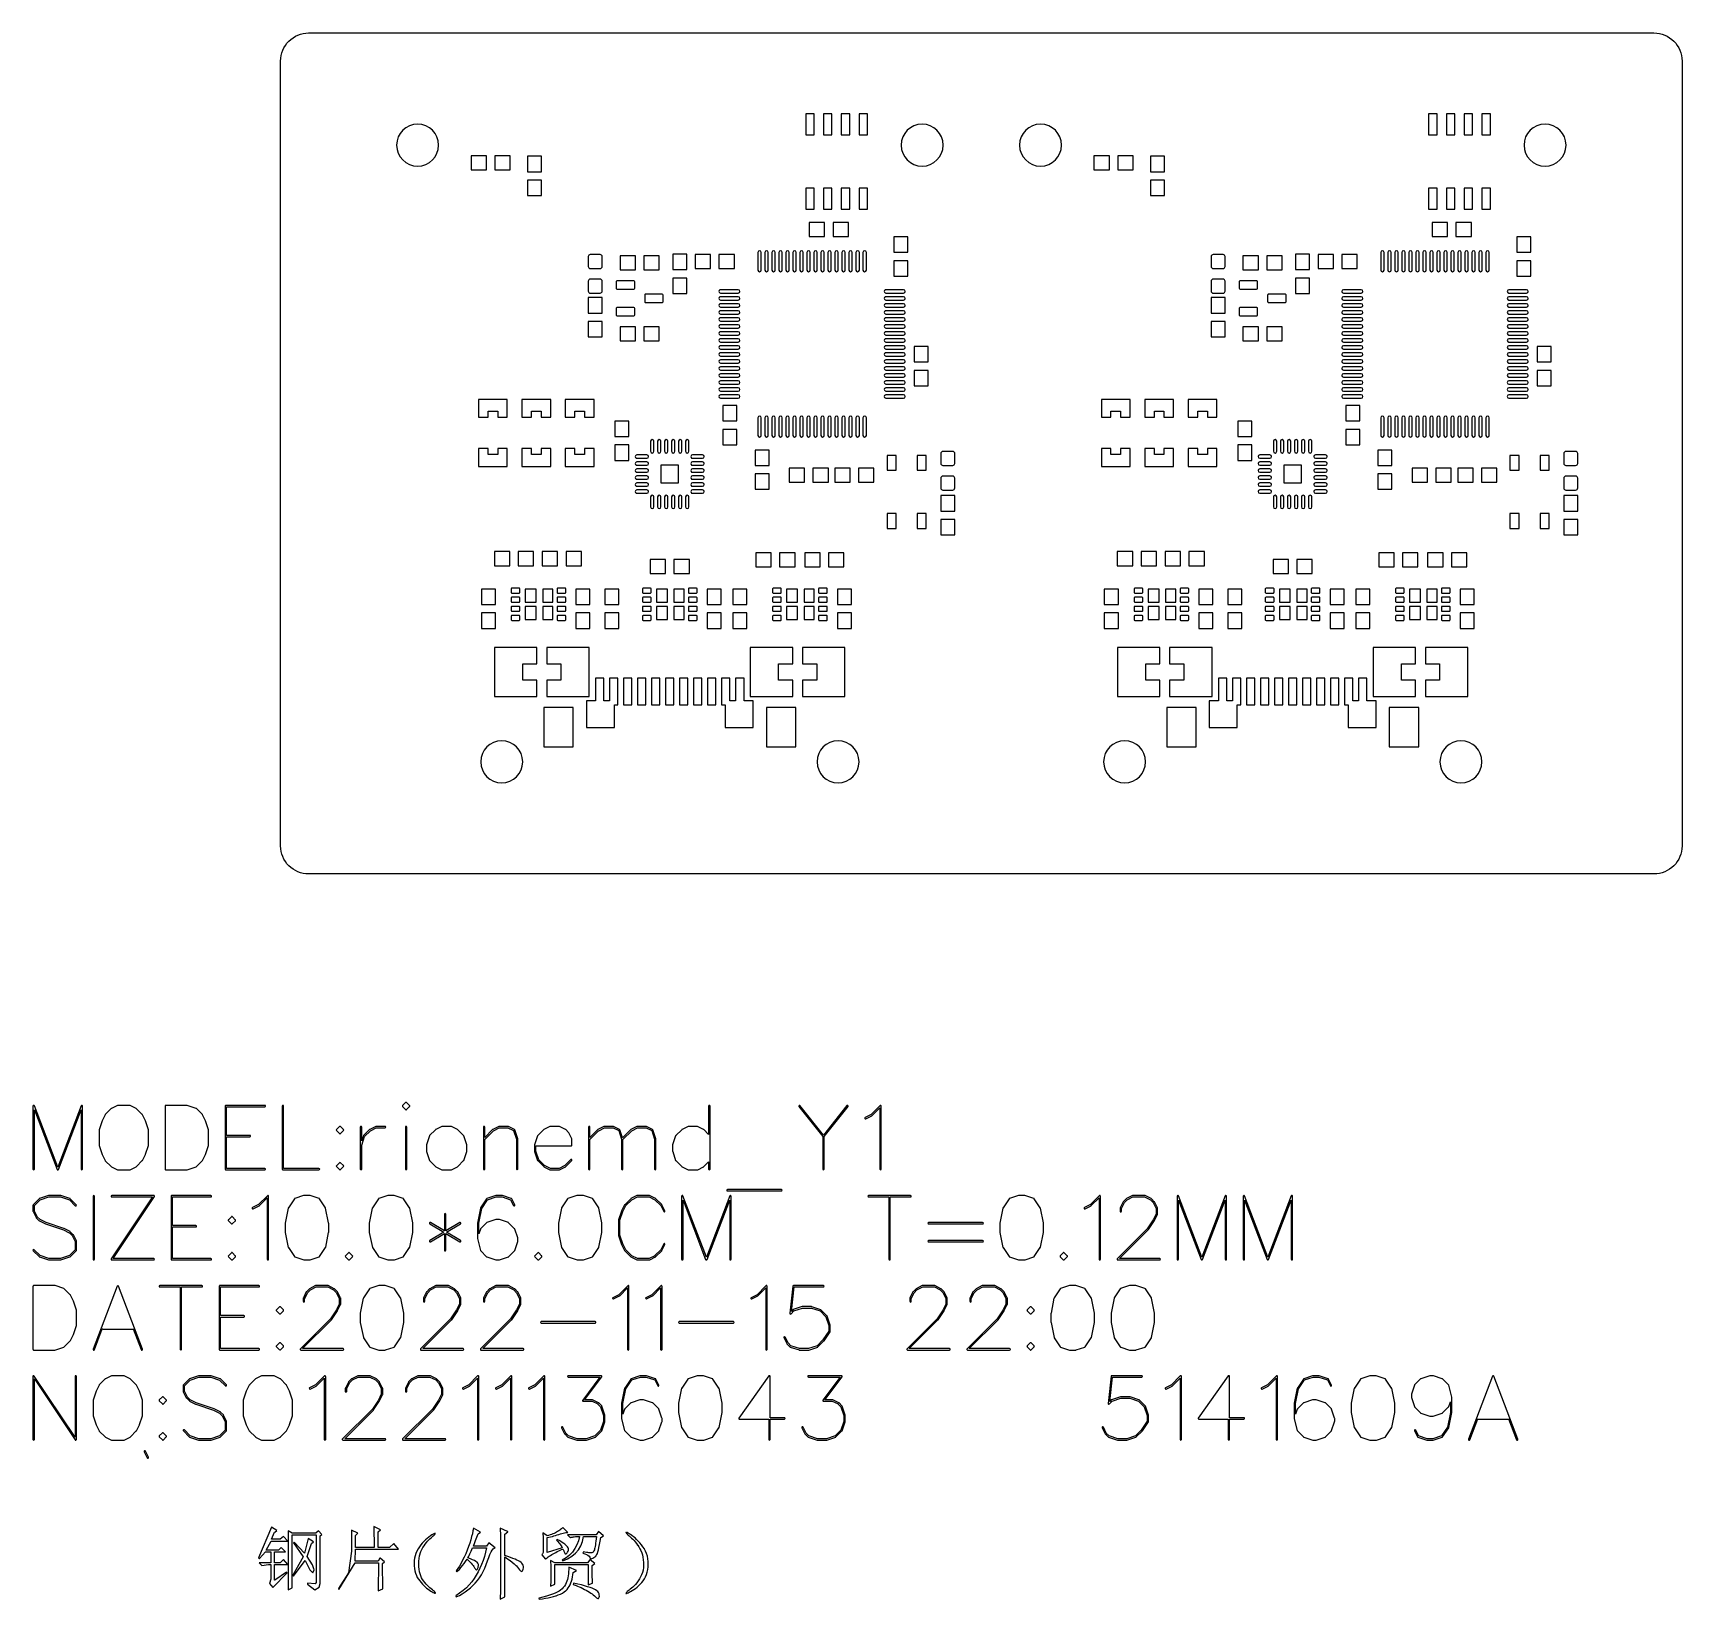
# Model space of a CAD drawing. Extents: x -68 to 50, y -82 to 30.
import ezdxf

# ---------------------------------------------------------------- set-up
doc = ezdxf.new("R2010")
doc.units = 0
doc.header["$MEASUREMENT"] = 0
doc.layers.get('0').update_dxf_attribs({"linetype": 'CONTINUOUS'})

msp = doc.modelspace()

# ---------------------------------------------------------------- linework, layer by layer
for points in [[(-50.000044, 27.999949, -0.414214), (-48.000044, 29.999949), (-48.000044, 29.999949), (47.999956, 29.999949), (47.999956, 29.999949, -0.414214), (49.999956, 27.999949), (49.999956, 27.999949), (49.999956, -28.000051), (49.999956, -28.000051, -0.414214), (47.999956, -30.000051), (47.999956, -30.000051), (-48.000044, -30.000051), (-48.000044, -30.000051, -0.414214), (-50.000044, -28.000051), (-50.000044, -28.000051), (-50.000044, 27.999949)], [(-38.725, 22, 1), (-41.725, 22), (-41.725, 22, 1), (-38.725, 22)], [(-2.725, 22, 1), (-5.725, 22), (-5.725, 22, 1), (-2.725, 22)], [(5.725, 22, 1), (2.725, 22), (2.725, 22, 1), (5.725, 22)], [(41.725, 22, 1), (38.725, 22), (38.725, 22, 1), (41.725, 22)], [(-27.053, 14.041, 0.414209), (-27.202998, 14.191), (-27.202998, 14.191), (-27.903, 14.191), (-27.903, 14.191, 0.414218), (-28.053, 14.041), (-28.053, 14.041), (-28.053, 13.341), (-28.053, 13.341, 0.414218), (-27.903, 13.191), (-27.903, 13.191), (-27.202998, 13.191), (-27.202998, 13.191, 0.414209), (-27.053, 13.341), (-27.053, 13.341), (-27.053, 14.041)], [(-15.705, 14.344, 1), (-15.945, 14.344), (-15.945, 14.344), (-15.945, 13.084), (-15.945, 13.084, 0.99999), (-15.705, 13.084), (-15.705, 13.084), (-15.705, 14.344)], [(-15.205, 14.344, 1), (-15.445, 14.344), (-15.445, 14.344), (-15.445, 13.084), (-15.445, 13.084, 0.99999), (-15.205, 13.084), (-15.205, 13.084), (-15.205, 14.344)], [(-14.705, 14.344, 1), (-14.945, 14.344), (-14.945, 14.344), (-14.945, 13.084), (-14.945, 13.084, 0.99999), (-14.705, 13.084), (-14.705, 13.084), (-14.705, 14.344)], [(-14.205, 14.344, 1), (-14.445, 14.344), (-14.445, 14.344), (-14.445, 13.084), (-14.445, 13.084, 0.99999), (-14.205, 13.084), (-14.205, 13.084), (-14.205, 14.344)], [(-13.705, 14.344, 1), (-13.945, 14.344), (-13.945, 14.344), (-13.945, 13.084), (-13.945, 13.084, 0.99999), (-13.705, 13.084), (-13.705, 13.084), (-13.705, 14.344)], [(-13.205, 14.344, 1), (-13.445, 14.344), (-13.445, 14.344), (-13.445, 13.084), (-13.445, 13.084, 0.99999), (-13.205, 13.084), (-13.205, 13.084), (-13.205, 14.344)], [(-12.705, 14.344, 1), (-12.945, 14.344), (-12.945, 14.344), (-12.945, 13.084), (-12.945, 13.084, 0.99999), (-12.705, 13.084), (-12.705, 13.084), (-12.705, 14.344)], [(-12.205, 14.344, 1), (-12.445, 14.344), (-12.445, 14.344), (-12.445, 13.084), (-12.445, 13.084, 0.99999), (-12.205, 13.084), (-12.205, 13.084), (-12.205, 14.344)], [(-11.705, 14.344, 1), (-11.945, 14.344), (-11.945, 14.344), (-11.945, 13.084), (-11.945, 13.084, 0.99999), (-11.705, 13.084), (-11.705, 13.084), (-11.705, 14.344)], [(-11.205, 14.344, 1), (-11.445, 14.344), (-11.445, 14.344), (-11.445, 13.084), (-11.445, 13.084, 0.99999), (-11.205, 13.084), (-11.205, 13.084), (-11.205, 14.344)], [(-10.705, 14.344, 1), (-10.945, 14.344), (-10.945, 14.344), (-10.945, 13.084), (-10.945, 13.084, 0.99999), (-10.705, 13.084), (-10.705, 13.084), (-10.705, 14.344)], [(-10.205, 14.344, 1), (-10.445, 14.344), (-10.445, 14.344), (-10.445, 13.084), (-10.445, 13.084, 0.99999), (-10.205, 13.084), (-10.205, 13.084), (-10.205, 14.344)], [(-9.704999, 14.344, 1), (-9.944999, 14.344), (-9.944999, 14.344), (-9.944999, 13.084), (-9.944999, 13.084, 0.99999), (-9.704999, 13.084), (-9.704999, 13.084), (-9.704999, 14.344)], [(-9.204999, 14.344, 1), (-9.445001, 14.344), (-9.445001, 14.344), (-9.445001, 13.084), (-9.445001, 13.084, 0.99999), (-9.204999, 13.084), (-9.204999, 13.084), (-9.204999, 14.344)], [(-8.705001, 14.344, 1), (-8.945001, 14.344), (-8.945001, 14.344), (-8.945001, 13.084), (-8.945001, 13.084, 0.99999), (-8.705001, 13.084), (-8.705001, 13.084), (-8.705001, 14.344)], [(-8.205001, 14.344, 1), (-8.445, 14.344), (-8.445, 14.344), (-8.445, 13.084), (-8.445, 13.084, 0.99999), (-8.205001, 13.084), (-8.205001, 13.084), (-8.205001, 14.344)], [(17.397, 14.041, 0.414214), (17.247001, 14.191), (17.247001, 14.191), (16.547, 14.191), (16.547, 14.191, 0.414214), (16.397, 14.041), (16.397, 14.041), (16.397, 13.341), (16.397, 13.341, 0.414214), (16.547, 13.191), (16.547, 13.191), (17.247001, 13.191), (17.247001, 13.191, 0.414214), (17.397, 13.341), (17.397, 13.341), (17.397, 14.041)], [(28.745, 14.344, 1), (28.505, 14.344), (28.505, 14.344), (28.505, 13.084), (28.505, 13.084, 0.99999), (28.745, 13.084), (28.745, 13.084), (28.745, 14.344)], [(29.245, 14.344, 1), (29.005, 14.344), (29.005, 14.344), (29.005, 13.084), (29.005, 13.084, 0.99999), (29.245, 13.084), (29.245, 13.084), (29.245, 14.344)], [(29.745, 14.344, 1), (29.505, 14.344), (29.505, 14.344), (29.505, 13.084), (29.505, 13.084, 0.99999), (29.745, 13.084), (29.745, 13.084), (29.745, 14.344)], [(30.245, 14.344, 1), (30.005, 14.344), (30.005, 14.344), (30.005, 13.084), (30.005, 13.084, 0.99999), (30.245, 13.084), (30.245, 13.084), (30.245, 14.344)], [(30.745, 14.344, 1), (30.505, 14.344), (30.505, 14.344), (30.505, 13.084), (30.505, 13.084, 0.99999), (30.745, 13.084), (30.745, 13.084), (30.745, 14.344)], [(31.245, 14.344, 1), (31.005, 14.344), (31.005, 14.344), (31.005, 13.084), (31.005, 13.084, 0.99999), (31.245, 13.084), (31.245, 13.084), (31.245, 14.344)], [(31.745002, 14.344, 1), (31.505, 14.344), (31.505, 14.344), (31.505, 13.084), (31.505, 13.084, 0.99999), (31.745002, 13.084), (31.745002, 13.084), (31.745002, 14.344)], [(32.245, 14.344, 1), (32.005, 14.344), (32.005, 14.344), (32.005, 13.084), (32.005, 13.084, 0.99999), (32.245, 13.084), (32.245, 13.084), (32.245, 14.344)], [(32.745, 14.344, 1), (32.504998, 14.344), (32.504998, 14.344), (32.504998, 13.084), (32.504998, 13.084, 0.99999), (32.745, 13.084), (32.745, 13.084), (32.745, 14.344)], [(33.245, 14.344, 1), (33.005, 14.344), (33.005, 14.344), (33.005, 13.084), (33.005, 13.084, 0.99999), (33.245, 13.084), (33.245, 13.084), (33.245, 14.344)], [(33.744998, 14.344, 1), (33.505, 14.344), (33.505, 14.344), (33.505, 13.084), (33.505, 13.084, 0.99999), (33.744998, 13.084), (33.744998, 13.084), (33.744998, 14.344)], [(34.245, 14.344, 1), (34.005, 14.344), (34.005, 14.344), (34.005, 13.084), (34.005, 13.084, 0.99999), (34.245, 13.084), (34.245, 13.084), (34.245, 14.344)], [(34.745, 14.344, 1), (34.504998, 14.344), (34.504998, 14.344), (34.504998, 13.084), (34.504998, 13.084, 0.99999), (34.745, 13.084), (34.745, 13.084), (34.745, 14.344)], [(35.245002, 14.344, 1), (35.005, 14.344), (35.005, 14.344), (35.005, 13.084), (35.005, 13.084, 0.99999), (35.245002, 13.084), (35.245002, 13.084), (35.245002, 14.344)], [(35.744998, 14.344, 1), (35.505, 14.344), (35.505, 14.344), (35.505, 13.084), (35.505, 13.084, 0.99999), (35.744998, 13.084), (35.744998, 13.084), (35.744998, 14.344)], [(36.245, 14.344, 1), (36.005002, 14.344), (36.005002, 14.344), (36.005002, 13.084), (36.005002, 13.084, 0.99999), (36.245, 13.084), (36.245, 13.084), (36.245, 14.344)], [(-27.053, 12.287001, 0.414209), (-27.202998, 12.437), (-27.202998, 12.437), (-27.903, 12.437), (-27.903, 12.437, 0.414218), (-28.053, 12.287001), (-28.053, 12.287001), (-28.053, 11.587), (-28.053, 11.587, 0.414218), (-27.903, 11.437), (-27.903, 11.437), (-27.202998, 11.437), (-27.202998, 11.437, 0.414209), (-27.053, 11.587), (-27.053, 11.587), (-27.053, 12.287001)], [(-24.733, 12.239, 0.414204), (-24.807, 12.313), (-24.807, 12.313), (-25.978999, 12.313), (-25.978999, 12.313, 0.414223), (-26.053, 12.239), (-26.053, 12.239), (-26.053, 11.797), (-26.053, 11.797, 0.414218), (-25.978999, 11.722999), (-25.978999, 11.722999), (-24.807, 11.722999), (-24.807, 11.722999, 0.414199), (-24.733, 11.797), (-24.733, 11.797), (-24.733, 12.239)], [(17.397, 12.287001, 0.414214), (17.247001, 12.437), (17.247001, 12.437), (16.547, 12.437), (16.547, 12.437, 0.414214), (16.397, 12.287001), (16.397, 12.287001), (16.397, 11.587), (16.397, 11.587, 0.414214), (16.547, 11.437), (16.547, 11.437), (17.247001, 11.437), (17.247001, 11.437, 0.414214), (17.397, 11.587), (17.397, 11.587), (17.397, 12.287001)], [(19.717001, 12.239, 0.414214), (19.642999, 12.313), (19.642999, 12.313), (18.471001, 12.313), (18.471001, 12.313, 0.414214), (18.397, 12.239), (18.397, 12.239), (18.397, 11.797), (18.397, 11.797, 0.414209), (18.471001, 11.722999), (18.471001, 11.722999), (19.642999, 11.722999), (19.642999, 11.722999, 0.414209), (19.717001, 11.797), (19.717001, 11.797), (19.717001, 12.239)], [(-22.703, 11.288999, 0.414204), (-22.777, 11.362999), (-22.777, 11.362999), (-23.948999, 11.362999), (-23.948999, 11.362999, 0.414223), (-24.023, 11.288999), (-24.023, 11.288999), (-24.023, 10.847001), (-24.023, 10.847001, 0.414233), (-23.948999, 10.773), (-23.948999, 10.773), (-22.777, 10.773), (-22.777, 10.773, 0.414214), (-22.703, 10.847001), (-22.703, 10.847001), (-22.703, 11.288999)], [(-17.345, 10.943999, 1), (-17.345, 11.184), (-17.345, 11.184), (-18.605, 11.184), (-18.605, 11.184, 1.00001), (-18.605, 10.943999), (-18.605, 10.943999), (-17.345, 10.943999)], [(-17.345, 11.443999, 1), (-17.345, 11.683999), (-17.345, 11.683999), (-18.605, 11.683999), (-18.605, 11.683999, 1.00001), (-18.605, 11.443999), (-18.605, 11.443999), (-17.345, 11.443999)], [(-17.345, 10.444, 1), (-17.345, 10.684), (-17.345, 10.684), (-18.605, 10.684), (-18.605, 10.684, 1.00001), (-18.605, 10.444), (-18.605, 10.444), (-17.345, 10.444)], [(-5.545, 11.443999, 0.99999), (-5.545, 11.683999), (-5.545, 11.683999), (-6.805, 11.683999), (-6.805, 11.683999, 1.000005), (-6.805, 11.443999), (-6.805, 11.443999), (-5.545, 11.443999)], [(-5.545, 10.943999, 0.99999), (-5.545, 11.184), (-5.545, 11.184), (-6.805, 11.184), (-6.805, 11.184, 1.000005), (-6.805, 10.943999), (-6.805, 10.943999), (-5.545, 10.943999)], [(-5.545, 10.444, 0.99999), (-5.545, 10.684), (-5.545, 10.684), (-6.805, 10.684), (-6.805, 10.684, 1.000005), (-6.805, 10.444), (-6.805, 10.444), (-5.545, 10.444)], [(21.747, 11.288999, 0.414214), (21.673, 11.362999), (21.673, 11.362999), (20.501001, 11.362999), (20.501001, 11.362999, 0.414214), (20.427, 11.288999), (20.427, 11.288999), (20.427, 10.847001), (20.427, 10.847001, 0.414223), (20.501001, 10.773), (20.501001, 10.773), (21.673, 10.773), (21.673, 10.773, 0.414223), (21.747, 10.847001), (21.747, 10.847001), (21.747, 11.288999)], [(27.105, 11.443999, 1), (27.105, 11.683999), (27.105, 11.683999), (25.845, 11.683999), (25.845, 11.683999, 1), (25.845, 11.443999), (25.845, 11.443999), (27.105, 11.443999)], [(27.105, 10.943999, 1), (27.105, 11.184), (27.105, 11.184), (25.845, 11.184), (25.845, 11.184, 1), (25.845, 10.943999), (25.845, 10.943999), (27.105, 10.943999)], [(27.105, 10.444, 1), (27.105, 10.684), (27.105, 10.684), (25.845, 10.684), (25.845, 10.684, 1), (25.845, 10.444), (25.845, 10.444), (27.105, 10.444)], [(38.904998, 11.443999, 1), (38.904998, 11.683999), (38.904998, 11.683999), (37.645, 11.683999), (37.645, 11.683999, 1), (37.645, 11.443999), (37.645, 11.443999), (38.904998, 11.443999)], [(38.904998, 10.943999, 1), (38.904998, 11.184), (38.904998, 11.184), (37.645, 11.184), (37.645, 11.184, 1), (37.645, 10.943999), (37.645, 10.943999), (38.904998, 10.943999)], [(38.904998, 10.444, 1), (38.904998, 10.684), (38.904998, 10.684), (37.645, 10.684), (37.645, 10.684, 1), (37.645, 10.444), (37.645, 10.444), (38.904998, 10.444)], [(-24.733, 10.339, 0.414204), (-24.807, 10.413), (-24.807, 10.413), (-25.978999, 10.413), (-25.978999, 10.413, 0.414223), (-26.053, 10.339), (-26.053, 10.339), (-26.053, 9.897), (-26.053, 9.897, 0.414223), (-25.978999, 9.823), (-25.978999, 9.823), (-24.807, 9.823), (-24.807, 9.823, 0.414204), (-24.733, 9.897), (-24.733, 9.897), (-24.733, 10.339)], [(-17.345, 9.944, 1), (-17.345, 10.184), (-17.345, 10.184), (-18.605, 10.184), (-18.605, 10.184, 1.00001), (-18.605, 9.944), (-18.605, 9.944), (-17.345, 9.944)], [(-17.345, 9.444, 1), (-17.345, 9.684), (-17.345, 9.684), (-18.605, 9.684), (-18.605, 9.684, 1.00001), (-18.605, 9.444), (-18.605, 9.444), (-17.345, 9.444)], [(-5.545, 9.944, 0.99999), (-5.545, 10.184), (-5.545, 10.184), (-6.805, 10.184), (-6.805, 10.184, 1.000005), (-6.805, 9.944), (-6.805, 9.944), (-5.545, 9.944)], [(-5.545, 9.444, 0.99999), (-5.545, 9.684), (-5.545, 9.684), (-6.805, 9.684), (-6.805, 9.684, 1.000005), (-6.805, 9.444), (-6.805, 9.444), (-5.545, 9.444)], [(19.717001, 10.339, 0.414214), (19.642999, 10.413), (19.642999, 10.413), (18.471001, 10.413), (18.471001, 10.413, 0.414214), (18.397, 10.339), (18.397, 10.339), (18.397, 9.897), (18.397, 9.897, 0.414214), (18.471001, 9.823), (18.471001, 9.823), (19.642999, 9.823), (19.642999, 9.823, 0.414214), (19.717001, 9.897), (19.717001, 9.897), (19.717001, 10.339)], [(27.105, 9.944, 1), (27.105, 10.184), (27.105, 10.184), (25.845, 10.184), (25.845, 10.184, 1), (25.845, 9.944), (25.845, 9.944), (27.105, 9.944)], [(27.105, 9.444, 1), (27.105, 9.684), (27.105, 9.684), (25.845, 9.684), (25.845, 9.684, 1), (25.845, 9.444), (25.845, 9.444), (27.105, 9.444)], [(38.904998, 9.944, 1), (38.904998, 10.184), (38.904998, 10.184), (37.645, 10.184), (37.645, 10.184, 1), (37.645, 9.944), (37.645, 9.944), (38.904998, 9.944)], [(38.904998, 9.444, 1), (38.904998, 9.684), (38.904998, 9.684), (37.645, 9.684), (37.645, 9.684, 1), (37.645, 9.444), (37.645, 9.444), (38.904998, 9.444)], [(-17.345, 8.944, 1), (-17.345, 9.184), (-17.345, 9.184), (-18.605, 9.184), (-18.605, 9.184, 1.00001), (-18.605, 8.944), (-18.605, 8.944), (-17.345, 8.944)], [(-17.345, 8.444, 1), (-17.345, 8.684), (-17.345, 8.684), (-18.605, 8.684), (-18.605, 8.684, 1.00001), (-18.605, 8.444), (-18.605, 8.444), (-17.345, 8.444)], [(-5.545, 8.944, 0.99999), (-5.545, 9.184), (-5.545, 9.184), (-6.805, 9.184), (-6.805, 9.184, 1.000005), (-6.805, 8.944), (-6.805, 8.944), (-5.545, 8.944)], [(-5.545, 8.444, 0.99999), (-5.545, 8.684), (-5.545, 8.684), (-6.805, 8.684), (-6.805, 8.684, 1.000005), (-6.805, 8.444), (-6.805, 8.444), (-5.545, 8.444)], [(27.105, 8.944, 1), (27.105, 9.184), (27.105, 9.184), (25.845, 9.184), (25.845, 9.184, 1), (25.845, 8.944), (25.845, 8.944), (27.105, 8.944)], [(27.105, 8.444, 1), (27.105, 8.684), (27.105, 8.684), (25.845, 8.684), (25.845, 8.684, 1), (25.845, 8.444), (25.845, 8.444), (27.105, 8.444)], [(38.904998, 8.944, 1), (38.904998, 9.184), (38.904998, 9.184), (37.645, 9.184), (37.645, 9.184, 1), (37.645, 8.944), (37.645, 8.944), (38.904998, 8.944)], [(38.904998, 8.444, 1), (38.904998, 8.684), (38.904998, 8.684), (37.645, 8.684), (37.645, 8.684, 1), (37.645, 8.444), (37.645, 8.444), (38.904998, 8.444)], [(-17.345, 7.944, 1), (-17.345, 8.184), (-17.345, 8.184), (-18.605, 8.184), (-18.605, 8.184, 1.00001), (-18.605, 7.944), (-18.605, 7.944), (-17.345, 7.944)], [(-17.345, 7.444, 1), (-17.345, 7.684), (-17.345, 7.684), (-18.605, 7.684), (-18.605, 7.684, 1.00001), (-18.605, 7.444), (-18.605, 7.444), (-17.345, 7.444)], [(-17.345, 6.944, 1), (-17.345, 7.184), (-17.345, 7.184), (-18.605, 7.184), (-18.605, 7.184, 1.00001), (-18.605, 6.944), (-18.605, 6.944), (-17.345, 6.944)], [(-5.545, 7.944, 0.99999), (-5.545, 8.184), (-5.545, 8.184), (-6.805, 8.184), (-6.805, 8.184, 1.000005), (-6.805, 7.944), (-6.805, 7.944), (-5.545, 7.944)], [(-5.545, 7.444, 0.99999), (-5.545, 7.684), (-5.545, 7.684), (-6.805, 7.684), (-6.805, 7.684, 1.000005), (-6.805, 7.444), (-6.805, 7.444), (-5.545, 7.444)], [(-5.545, 6.944, 0.99999), (-5.545, 7.184), (-5.545, 7.184), (-6.805, 7.184), (-6.805, 7.184, 1.000005), (-6.805, 6.944), (-6.805, 6.944), (-5.545, 6.944)], [(27.105, 7.944, 1), (27.105, 8.184), (27.105, 8.184), (25.845, 8.184), (25.845, 8.184, 1), (25.845, 7.944), (25.845, 7.944), (27.105, 7.944)], [(27.105, 7.444, 1), (27.105, 7.684), (27.105, 7.684), (25.845, 7.684), (25.845, 7.684, 1), (25.845, 7.444), (25.845, 7.444), (27.105, 7.444)], [(27.105, 6.944, 1), (27.105, 7.184), (27.105, 7.184), (25.845, 7.184), (25.845, 7.184, 1), (25.845, 6.944), (25.845, 6.944), (27.105, 6.944)], [(38.904998, 7.944, 1), (38.904998, 8.184), (38.904998, 8.184), (37.645, 8.184), (37.645, 8.184, 1), (37.645, 7.944), (37.645, 7.944), (38.904998, 7.944)], [(38.904998, 7.444, 1), (38.904998, 7.684), (38.904998, 7.684), (37.645, 7.684), (37.645, 7.684, 1), (37.645, 7.444), (37.645, 7.444), (38.904998, 7.444)], [(38.904998, 6.944, 1), (38.904998, 7.184), (38.904998, 7.184), (37.645, 7.184), (37.645, 7.184, 1), (37.645, 6.944), (37.645, 6.944), (38.904998, 6.944)], [(-17.345, 6.444, 1), (-17.345, 6.684), (-17.345, 6.684), (-18.605, 6.684), (-18.605, 6.684, 1.00001), (-18.605, 6.444), (-18.605, 6.444), (-17.345, 6.444)], [(-17.345, 5.944, 1), (-17.345, 6.184), (-17.345, 6.184), (-18.605, 6.184), (-18.605, 6.184, 1.00001), (-18.605, 5.944), (-18.605, 5.944), (-17.345, 5.944)], [(-5.545, 6.444, 0.99999), (-5.545, 6.684), (-5.545, 6.684), (-6.805, 6.684), (-6.805, 6.684, 1.000005), (-6.805, 6.444), (-6.805, 6.444), (-5.545, 6.444)], [(-5.545, 5.944, 0.99999), (-5.545, 6.184), (-5.545, 6.184), (-6.805, 6.184), (-6.805, 6.184, 1.000005), (-6.805, 5.944), (-6.805, 5.944), (-5.545, 5.944)], [(27.105, 6.444, 1), (27.105, 6.684), (27.105, 6.684), (25.845, 6.684), (25.845, 6.684, 1), (25.845, 6.444), (25.845, 6.444), (27.105, 6.444)], [(27.105, 5.944, 1), (27.105, 6.184), (27.105, 6.184), (25.845, 6.184), (25.845, 6.184, 1), (25.845, 5.944), (25.845, 5.944), (27.105, 5.944)], [(38.904998, 6.444, 1), (38.904998, 6.684), (38.904998, 6.684), (37.645, 6.684), (37.645, 6.684, 1), (37.645, 6.444), (37.645, 6.444), (38.904998, 6.444)], [(38.904998, 5.944, 1), (38.904998, 6.184), (38.904998, 6.184), (37.645, 6.184), (37.645, 6.184, 1), (37.645, 5.944), (37.645, 5.944), (38.904998, 5.944)], [(-17.345, 5.444, 1), (-17.345, 5.684), (-17.345, 5.684), (-18.605, 5.684), (-18.605, 5.684, 1.00001), (-18.605, 5.444), (-18.605, 5.444), (-17.345, 5.444)], [(-17.345, 4.944, 1), (-17.345, 5.184), (-17.345, 5.184), (-18.605, 5.184), (-18.605, 5.184, 1.00001), (-18.605, 4.944), (-18.605, 4.944), (-17.345, 4.944)], [(-5.545, 5.444, 0.99999), (-5.545, 5.684), (-5.545, 5.684), (-6.805, 5.684), (-6.805, 5.684, 1.000005), (-6.805, 5.444), (-6.805, 5.444), (-5.545, 5.444)], [(-5.545, 4.944, 0.99999), (-5.545, 5.184), (-5.545, 5.184), (-6.805, 5.184), (-6.805, 5.184, 1.000005), (-6.805, 4.944), (-6.805, 4.944), (-5.545, 4.944)], [(27.105, 5.444, 1), (27.105, 5.684), (27.105, 5.684), (25.845, 5.684), (25.845, 5.684, 1), (25.845, 5.444), (25.845, 5.444), (27.105, 5.444)], [(27.105, 4.944, 1), (27.105, 5.184), (27.105, 5.184), (25.845, 5.184), (25.845, 5.184, 1), (25.845, 4.944), (25.845, 4.944), (27.105, 4.944)], [(38.904998, 5.444, 1), (38.904998, 5.684), (38.904998, 5.684), (37.645, 5.684), (37.645, 5.684, 1), (37.645, 5.444), (37.645, 5.444), (38.904998, 5.444)], [(38.904998, 4.944, 1), (38.904998, 5.184), (38.904998, 5.184), (37.645, 5.184), (37.645, 5.184, 1), (37.645, 4.944), (37.645, 4.944), (38.904998, 4.944)], [(-17.345, 4.444, 1), (-17.345, 4.684), (-17.345, 4.684), (-18.605, 4.684), (-18.605, 4.684, 1.00001), (-18.605, 4.444), (-18.605, 4.444), (-17.345, 4.444)], [(-17.345, 3.944, 1), (-17.345, 4.184), (-17.345, 4.184), (-18.605, 4.184), (-18.605, 4.184, 1.00001), (-18.605, 3.944), (-18.605, 3.944), (-17.345, 3.944)], [(-5.545, 4.444, 0.99999), (-5.545, 4.684), (-5.545, 4.684), (-6.805, 4.684), (-6.805, 4.684, 1.000005), (-6.805, 4.444), (-6.805, 4.444), (-5.545, 4.444)], [(-5.545, 3.944, 0.99999), (-5.545, 4.184), (-5.545, 4.184), (-6.805, 4.184), (-6.805, 4.184, 1.000005), (-6.805, 3.944), (-6.805, 3.944), (-5.545, 3.944)], [(27.105, 4.444, 1), (27.105, 4.684), (27.105, 4.684), (25.845, 4.684), (25.845, 4.684, 1), (25.845, 4.444), (25.845, 4.444), (27.105, 4.444)], [(27.105, 3.944, 1), (27.105, 4.184), (27.105, 4.184), (25.845, 4.184), (25.845, 4.184, 1), (25.845, 3.944), (25.845, 3.944), (27.105, 3.944)], [(38.904998, 4.444, 1), (38.904998, 4.684), (38.904998, 4.684), (37.645, 4.684), (37.645, 4.684, 1), (37.645, 4.444), (37.645, 4.444), (38.904998, 4.444)], [(38.904998, 3.944, 1), (38.904998, 4.184), (38.904998, 4.184), (37.645, 4.184), (37.645, 4.184, 1), (37.645, 3.944), (37.645, 3.944), (38.904998, 3.944)], [(-15.705, 2.544, 0.999996), (-15.945, 2.544), (-15.945, 2.544), (-15.945, 1.284), (-15.945, 1.284, 0.999997), (-15.705, 1.284), (-15.705, 1.284), (-15.705, 2.544)], [(-15.205, 2.544, 0.999996), (-15.445, 2.544), (-15.445, 2.544), (-15.445, 1.284), (-15.445, 1.284, 0.999997), (-15.205, 1.284), (-15.205, 1.284), (-15.205, 2.544)], [(-14.705, 2.544, 0.999996), (-14.945, 2.544), (-14.945, 2.544), (-14.945, 1.284), (-14.945, 1.284, 0.999997), (-14.705, 1.284), (-14.705, 1.284), (-14.705, 2.544)], [(-14.205, 2.544, 0.999996), (-14.445, 2.544), (-14.445, 2.544), (-14.445, 1.284), (-14.445, 1.284, 0.999997), (-14.205, 1.284), (-14.205, 1.284), (-14.205, 2.544)], [(-13.705, 2.544, 0.999996), (-13.945, 2.544), (-13.945, 2.544), (-13.945, 1.284), (-13.945, 1.284, 0.999997), (-13.705, 1.284), (-13.705, 1.284), (-13.705, 2.544)], [(-13.205, 2.544, 0.999996), (-13.445, 2.544), (-13.445, 2.544), (-13.445, 1.284), (-13.445, 1.284, 0.999997), (-13.205, 1.284), (-13.205, 1.284), (-13.205, 2.544)], [(-12.705, 2.544, 0.999996), (-12.945, 2.544), (-12.945, 2.544), (-12.945, 1.284), (-12.945, 1.284, 0.999997), (-12.705, 1.284), (-12.705, 1.284), (-12.705, 2.544)], [(-12.205, 2.544, 0.999996), (-12.445, 2.544), (-12.445, 2.544), (-12.445, 1.284), (-12.445, 1.284, 0.999997), (-12.205, 1.284), (-12.205, 1.284), (-12.205, 2.544)], [(-11.705, 2.544, 0.999996), (-11.945, 2.544), (-11.945, 2.544), (-11.945, 1.284), (-11.945, 1.284, 0.999997), (-11.705, 1.284), (-11.705, 1.284), (-11.705, 2.544)], [(-11.205, 2.544, 0.999996), (-11.445, 2.544), (-11.445, 2.544), (-11.445, 1.284), (-11.445, 1.284, 0.999997), (-11.205, 1.284), (-11.205, 1.284), (-11.205, 2.544)], [(-10.705, 2.544, 0.999996), (-10.945, 2.544), (-10.945, 2.544), (-10.945, 1.284), (-10.945, 1.284, 0.999997), (-10.705, 1.284), (-10.705, 1.284), (-10.705, 2.544)], [(-10.205, 2.544, 0.999996), (-10.445, 2.544), (-10.445, 2.544), (-10.445, 1.284), (-10.445, 1.284, 0.999997), (-10.205, 1.284), (-10.205, 1.284), (-10.205, 2.544)], [(-9.704999, 2.544, 0.999996), (-9.944999, 2.544), (-9.944999, 2.544), (-9.944999, 1.284), (-9.944999, 1.284, 0.999997), (-9.704999, 1.284), (-9.704999, 1.284), (-9.704999, 2.544)], [(-9.204999, 2.544, 0.999996), (-9.445001, 2.544), (-9.445001, 2.544), (-9.445001, 1.284), (-9.445001, 1.284, 0.999997), (-9.204999, 1.284), (-9.204999, 1.284), (-9.204999, 2.544)], [(-8.705001, 2.544, 0.999996), (-8.945001, 2.544), (-8.945001, 2.544), (-8.945001, 1.284), (-8.945001, 1.284, 0.999997), (-8.705001, 1.284), (-8.705001, 1.284), (-8.705001, 2.544)], [(-8.205001, 2.544, 0.999996), (-8.445, 2.544), (-8.445, 2.544), (-8.445, 1.284), (-8.445, 1.284, 0.999997), (-8.205001, 1.284), (-8.205001, 1.284), (-8.205001, 2.544)], [(28.745, 2.544, 0.999996), (28.505, 2.544), (28.505, 2.544), (28.505, 1.284), (28.505, 1.284, 0.999997), (28.745, 1.284), (28.745, 1.284), (28.745, 2.544)], [(29.245, 2.544, 0.999996), (29.005, 2.544), (29.005, 2.544), (29.005, 1.284), (29.005, 1.284, 0.999997), (29.245, 1.284), (29.245, 1.284), (29.245, 2.544)], [(29.745, 2.544, 0.999996), (29.505, 2.544), (29.505, 2.544), (29.505, 1.284), (29.505, 1.284, 0.999997), (29.745, 1.284), (29.745, 1.284), (29.745, 2.544)], [(30.245, 2.544, 0.999996), (30.005, 2.544), (30.005, 2.544), (30.005, 1.284), (30.005, 1.284, 0.999997), (30.245, 1.284), (30.245, 1.284), (30.245, 2.544)], [(30.745, 2.544, 0.999996), (30.505, 2.544), (30.505, 2.544), (30.505, 1.284), (30.505, 1.284, 0.999997), (30.745, 1.284), (30.745, 1.284), (30.745, 2.544)], [(31.245, 2.544, 0.999996), (31.005, 2.544), (31.005, 2.544), (31.005, 1.284), (31.005, 1.284, 0.999997), (31.245, 1.284), (31.245, 1.284), (31.245, 2.544)], [(31.745002, 2.544, 0.999996), (31.505, 2.544), (31.505, 2.544), (31.505, 1.284), (31.505, 1.284, 0.999997), (31.745002, 1.284), (31.745002, 1.284), (31.745002, 2.544)], [(32.245, 2.544, 0.999996), (32.005, 2.544), (32.005, 2.544), (32.005, 1.284), (32.005, 1.284, 0.999997), (32.245, 1.284), (32.245, 1.284), (32.245, 2.544)], [(32.745, 2.544, 0.999996), (32.504998, 2.544), (32.504998, 2.544), (32.504998, 1.284), (32.504998, 1.284, 0.999997), (32.745, 1.284), (32.745, 1.284), (32.745, 2.544)], [(33.245, 2.544, 0.999996), (33.005, 2.544), (33.005, 2.544), (33.005, 1.284), (33.005, 1.284, 0.999997), (33.245, 1.284), (33.245, 1.284), (33.245, 2.544)], [(33.744998, 2.544, 0.999996), (33.505, 2.544), (33.505, 2.544), (33.505, 1.284), (33.505, 1.284, 0.999997), (33.744998, 1.284), (33.744998, 1.284), (33.744998, 2.544)], [(34.245, 2.544, 0.999996), (34.005, 2.544), (34.005, 2.544), (34.005, 1.284), (34.005, 1.284, 0.999997), (34.245, 1.284), (34.245, 1.284), (34.245, 2.544)], [(34.745, 2.544, 0.999996), (34.504998, 2.544), (34.504998, 2.544), (34.504998, 1.284), (34.504998, 1.284, 0.999997), (34.745, 1.284), (34.745, 1.284), (34.745, 2.544)], [(35.245002, 2.544, 0.999996), (35.005, 2.544), (35.005, 2.544), (35.005, 1.284), (35.005, 1.284, 0.999997), (35.245002, 1.284), (35.245002, 1.284), (35.245002, 2.544)], [(35.744998, 2.544, 0.999996), (35.505, 2.544), (35.505, 2.544), (35.505, 1.284), (35.505, 1.284, 0.999997), (35.744998, 1.284), (35.744998, 1.284), (35.744998, 2.544)], [(36.245, 2.544, 0.999996), (36.005002, 2.544), (36.005002, 2.544), (36.005002, 1.284), (36.005002, 1.284, 0.999997), (36.245, 1.284), (36.245, 1.284), (36.245, 2.544)], [(-23.365, 0.872, 0.999999), (-23.605, 0.872), (-23.605, 0.872), (-23.605, 0.152), (-23.605, 0.152, 1), (-23.365, 0.152), (-23.365, 0.152), (-23.365, 0.872)], [(-22.865, 0.872, 0.999999), (-23.105, 0.872), (-23.105, 0.872), (-23.105, 0.152), (-23.105, 0.152, 1), (-22.865, 0.152), (-22.865, 0.152), (-22.865, 0.872)], [(-22.365, 0.872, 0.999999), (-22.605, 0.872), (-22.605, 0.872), (-22.605, 0.152), (-22.605, 0.152, 1), (-22.365, 0.152), (-22.365, 0.152), (-22.365, 0.872)], [(-21.865, 0.872, 0.999999), (-22.105, 0.872), (-22.105, 0.872), (-22.105, 0.152), (-22.105, 0.152, 1), (-21.865, 0.152), (-21.865, 0.152), (-21.865, 0.872)], [(-21.365, 0.872, 0.999999), (-21.605, 0.872), (-21.605, 0.872), (-21.605, 0.152), (-21.605, 0.152, 1), (-21.365, 0.152), (-21.365, 0.152), (-21.365, 0.872)], [(-20.865, 0.872, 0.999999), (-21.105, 0.872), (-21.105, 0.872), (-21.105, 0.152), (-21.105, 0.152, 1), (-20.865, 0.152), (-20.865, 0.152), (-20.865, 0.872)], [(-1.891, -0.008, 0.414214), (-2.041, 0.142), (-2.041, 0.142), (-2.741, 0.142), (-2.741, 0.142, 0.414217), (-2.891, -0.008), (-2.891, -0.008), (-2.891, -0.708), (-2.891, -0.708, 0.414216), (-2.741, -0.858), (-2.741, -0.858), (-2.041, -0.858), (-2.041, -0.858, 0.414213), (-1.891, -0.708), (-1.891, -0.708), (-1.891, -0.008)], [(21.085, 0.872, 0.999999), (20.845, 0.872), (20.845, 0.872), (20.845, 0.152), (20.845, 0.152, 1), (21.085, 0.152), (21.085, 0.152), (21.085, 0.872)], [(21.585, 0.872, 0.999999), (21.345, 0.872), (21.345, 0.872), (21.345, 0.152), (21.345, 0.152, 1), (21.585, 0.152), (21.585, 0.152), (21.585, 0.872)], [(22.085, 0.872, 0.999999), (21.845, 0.872), (21.845, 0.872), (21.845, 0.152), (21.845, 0.152, 1), (22.085, 0.152), (22.085, 0.152), (22.085, 0.872)], [(22.585, 0.872, 0.999999), (22.345, 0.872), (22.345, 0.872), (22.345, 0.152), (22.345, 0.152, 1), (22.585, 0.152), (22.585, 0.152), (22.585, 0.872)], [(23.085, 0.872, 0.999999), (22.845, 0.872), (22.845, 0.872), (22.845, 0.152), (22.845, 0.152, 1), (23.085, 0.152), (23.085, 0.152), (23.085, 0.872)], [(23.585, 0.872, 0.999999), (23.345, 0.872), (23.345, 0.872), (23.345, 0.152), (23.345, 0.152, 1), (23.585, 0.152), (23.585, 0.152), (23.585, 0.872)], [(42.559004, -0.008, 0.414215), (42.408999, 0.142), (42.408999, 0.142), (41.708999, 0.142), (41.708999, 0.142, 0.414215), (41.558999, -0.008), (41.558999, -0.008), (41.558999, -0.708), (41.558999, -0.708, 0.414214), (41.708999, -0.858), (41.708999, -0.858), (42.408999, -0.858), (42.408999, -0.858, 0.414214), (42.559004, -0.708), (42.559004, -0.708), (42.559004, -0.008)], [(-23.86, -0.343, 1), (-23.86, -0.103), (-23.86, -0.103), (-24.58, -0.103), (-24.58, -0.103, 1.00002), (-24.58, -0.343), (-24.58, -0.343), (-23.86, -0.343)], [(-23.86, -0.843, 1), (-23.86, -0.603), (-23.86, -0.603), (-24.58, -0.603), (-24.58, -0.603, 1.00002), (-24.58, -0.843), (-24.58, -0.843), (-23.86, -0.843)], [(-23.86, -1.343, 1), (-23.86, -1.103), (-23.86, -1.103), (-24.58, -1.103), (-24.58, -1.103, 1.00002), (-24.58, -1.343), (-24.58, -1.343), (-23.86, -1.343)], [(-19.889999, -0.343, 1), (-19.889999, -0.103), (-19.889999, -0.103), (-20.61, -0.103), (-20.61, -0.103, 1.00002), (-20.61, -0.343), (-20.61, -0.343), (-19.889999, -0.343)], [(-19.889999, -0.843, 1), (-19.889999, -0.603), (-19.889999, -0.603), (-20.61, -0.603), (-20.61, -0.603, 1.00002), (-20.61, -0.843), (-20.61, -0.843), (-19.889999, -0.843)], [(-19.889999, -1.343, 1), (-19.889999, -1.103), (-19.889999, -1.103), (-20.61, -1.103), (-20.61, -1.103, 1.00002), (-20.61, -1.343), (-20.61, -1.343), (-19.889999, -1.343)], [(20.59, -0.343, 1), (20.59, -0.103), (20.59, -0.103), (19.87, -0.103), (19.87, -0.103, 1), (19.87, -0.343), (19.87, -0.343), (20.59, -0.343)], [(20.59, -0.843, 1), (20.59, -0.603), (20.59, -0.603), (19.87, -0.603), (19.87, -0.603, 1), (19.87, -0.843), (19.87, -0.843), (20.59, -0.843)], [(20.59, -1.343, 1), (20.59, -1.103), (20.59, -1.103), (19.87, -1.103), (19.87, -1.103, 1), (19.87, -1.343), (19.87, -1.343), (20.59, -1.343)], [(24.56, -0.343, 1), (24.56, -0.103), (24.56, -0.103), (23.84, -0.103), (23.84, -0.103, 1), (23.84, -0.343), (23.84, -0.343), (24.56, -0.343)], [(24.56, -0.843, 1), (24.56, -0.603), (24.56, -0.603), (23.84, -0.603), (23.84, -0.603, 1), (23.84, -0.843), (23.84, -0.843), (24.56, -0.843)], [(24.56, -1.343, 1), (24.56, -1.103), (24.56, -1.103), (23.84, -1.103), (23.84, -1.103, 1), (23.84, -1.343), (23.84, -1.343), (24.56, -1.343)], [(-23.86, -1.843, 1), (-23.86, -1.603), (-23.86, -1.603), (-24.58, -1.603), (-24.58, -1.603, 1.00002), (-24.58, -1.843), (-24.58, -1.843), (-23.86, -1.843)], [(-23.86, -2.343, 1), (-23.86, -2.103), (-23.86, -2.103), (-24.58, -2.103), (-24.58, -2.103, 1.00002), (-24.58, -2.343), (-24.58, -2.343), (-23.86, -2.343)], [(-19.889999, -1.843, 1), (-19.889999, -1.603), (-19.889999, -1.603), (-20.61, -1.603), (-20.61, -1.603, 1.00002), (-20.61, -1.843), (-20.61, -1.843), (-19.889999, -1.843)], [(-19.889999, -2.343, 1), (-19.889999, -2.103), (-19.889999, -2.103), (-20.61, -2.103), (-20.61, -2.103, 1.00002), (-20.61, -2.343), (-20.61, -2.343), (-19.889999, -2.343)], [(-1.891, -1.762, 0.414213), (-2.041, -1.612), (-2.041, -1.612), (-2.741, -1.612), (-2.741, -1.612, 0.414215), (-2.891, -1.762), (-2.891, -1.762), (-2.891, -2.462), (-2.891, -2.462, 0.414215), (-2.741, -2.612), (-2.741, -2.612), (-2.041, -2.612), (-2.041, -2.612, 0.414213), (-1.891, -2.462), (-1.891, -2.462), (-1.891, -1.762)], [(20.59, -1.843, 1), (20.59, -1.603), (20.59, -1.603), (19.87, -1.603), (19.87, -1.603, 1), (19.87, -1.843), (19.87, -1.843), (20.59, -1.843)], [(20.59, -2.343, 1), (20.59, -2.103), (20.59, -2.103), (19.87, -2.103), (19.87, -2.103, 1), (19.87, -2.343), (19.87, -2.343), (20.59, -2.343)], [(24.56, -1.843, 1), (24.56, -1.603), (24.56, -1.603), (23.84, -1.603), (23.84, -1.603, 1), (23.84, -1.843), (23.84, -1.843), (24.56, -1.843)], [(24.56, -2.343, 1), (24.56, -2.103), (24.56, -2.103), (23.84, -2.103), (23.84, -2.103, 1), (23.84, -2.343), (23.84, -2.343), (24.56, -2.343)], [(42.559004, -1.762, 0.414213), (42.408999, -1.612), (42.408999, -1.612), (41.708999, -1.612), (41.708999, -1.612, 0.414213), (41.558999, -1.762), (41.558999, -1.762), (41.558999, -2.462), (41.558999, -2.462, 0.414214), (41.708999, -2.612), (41.708999, -2.612), (42.408999, -2.612), (42.408999, -2.612, 0.414214), (42.559004, -2.462), (42.559004, -2.462), (42.559004, -1.762)], [(-23.86, -2.843, 1), (-23.86, -2.603), (-23.86, -2.603), (-24.58, -2.603), (-24.58, -2.603, 1.00002), (-24.58, -2.843), (-24.58, -2.843), (-23.86, -2.843)], [(-23.365, -3.098, 1), (-23.605, -3.098), (-23.605, -3.098), (-23.605, -3.818), (-23.605, -3.818, 1), (-23.365, -3.818), (-23.365, -3.818), (-23.365, -3.098)], [(-22.865, -3.098, 1), (-23.105, -3.098), (-23.105, -3.098), (-23.105, -3.818), (-23.105, -3.818, 1), (-22.865, -3.818), (-22.865, -3.818), (-22.865, -3.098)], [(-22.365, -3.098, 1), (-22.605, -3.098), (-22.605, -3.098), (-22.605, -3.818), (-22.605, -3.818, 1), (-22.365, -3.818), (-22.365, -3.818), (-22.365, -3.098)], [(-21.865, -3.098, 1), (-22.105, -3.098), (-22.105, -3.098), (-22.105, -3.818), (-22.105, -3.818, 1), (-21.865, -3.818), (-21.865, -3.818), (-21.865, -3.098)], [(-21.365, -3.098, 1), (-21.605, -3.098), (-21.605, -3.098), (-21.605, -3.818), (-21.605, -3.818, 1), (-21.365, -3.818), (-21.365, -3.818), (-21.365, -3.098)], [(-20.865, -3.098, 1), (-21.105, -3.098), (-21.105, -3.098), (-21.105, -3.818), (-21.105, -3.818, 1), (-20.865, -3.818), (-20.865, -3.818), (-20.865, -3.098)], [(-19.889999, -2.843, 1), (-19.889999, -2.603), (-19.889999, -2.603), (-20.61, -2.603), (-20.61, -2.603, 1.00002), (-20.61, -2.843), (-20.61, -2.843), (-19.889999, -2.843)], [(20.59, -2.843, 1), (20.59, -2.603), (20.59, -2.603), (19.87, -2.603), (19.87, -2.603, 1), (19.87, -2.843), (19.87, -2.843), (20.59, -2.843)], [(21.085, -3.098, 1), (20.845, -3.098), (20.845, -3.098), (20.845, -3.818), (20.845, -3.818, 1), (21.085, -3.818), (21.085, -3.818), (21.085, -3.098)], [(21.585, -3.098, 1), (21.345, -3.098), (21.345, -3.098), (21.345, -3.818), (21.345, -3.818, 1), (21.585, -3.818), (21.585, -3.818), (21.585, -3.098)], [(22.085, -3.098, 1), (21.845, -3.098), (21.845, -3.098), (21.845, -3.818), (21.845, -3.818, 1), (22.085, -3.818), (22.085, -3.818), (22.085, -3.098)], [(22.585, -3.098, 1), (22.345, -3.098), (22.345, -3.098), (22.345, -3.818), (22.345, -3.818, 1), (22.585, -3.818), (22.585, -3.818), (22.585, -3.098)], [(23.085, -3.098, 1), (22.845, -3.098), (22.845, -3.098), (22.845, -3.818), (22.845, -3.818, 1), (23.085, -3.818), (23.085, -3.818), (23.085, -3.098)], [(23.585, -3.098, 1), (23.345, -3.098), (23.345, -3.098), (23.345, -3.818), (23.345, -3.818, 1), (23.585, -3.818), (23.585, -3.818), (23.585, -3.098)], [(24.56, -2.843, 1), (24.56, -2.603), (24.56, -2.603), (23.84, -2.603), (23.84, -2.603, 1), (23.84, -2.843), (23.84, -2.843), (24.56, -2.843)], [(-32.931001, -9.66, 0.414214), (-32.981001, -9.61), (-32.981001, -9.61), (-33.500999, -9.61), (-33.500999, -9.61, 0.414214), (-33.551001, -9.66), (-33.551001, -9.66), (-33.551001, -9.909999), (-33.551001, -9.909999, 0.414214), (-33.500999, -9.960001), (-33.500999, -9.960001), (-32.981001, -9.960001), (-32.981001, -9.960001, 0.414214), (-32.931001, -9.909999), (-32.931001, -9.909999), (-32.931001, -9.66)], [(-32.931001, -10.31, 0.414214), (-32.981001, -10.26), (-32.981001, -10.26), (-33.500999, -10.26), (-33.500999, -10.26, 0.414214), (-33.551001, -10.31), (-33.551001, -10.31), (-33.551001, -10.56), (-33.551001, -10.56, 0.414214), (-33.500999, -10.61), (-33.500999, -10.61), (-32.981001, -10.61), (-32.981001, -10.61, 0.414214), (-32.931001, -10.56), (-32.931001, -10.56), (-32.931001, -10.31)], [(-29.650999, -9.66, 0.414214), (-29.701001, -9.61), (-29.701001, -9.61), (-30.221001, -9.61), (-30.221001, -9.61, 0.414214), (-30.270999, -9.66), (-30.270999, -9.66), (-30.270999, -9.909999), (-30.270999, -9.909999, 0.414214), (-30.221001, -9.960001), (-30.221001, -9.960001), (-29.701001, -9.960001), (-29.701001, -9.960001, 0.414214), (-29.650999, -9.909999), (-29.650999, -9.909999), (-29.650999, -9.66)], [(-29.650999, -10.31, 0.414214), (-29.701001, -10.26), (-29.701001, -10.26), (-30.221001, -10.26), (-30.221001, -10.26, 0.414214), (-30.270999, -10.31), (-30.270999, -10.31), (-30.270999, -10.56), (-30.270999, -10.56, 0.414214), (-30.221001, -10.61), (-30.221001, -10.61), (-29.701001, -10.61), (-29.701001, -10.61, 0.414214), (-29.650999, -10.56), (-29.650999, -10.56), (-29.650999, -10.31)], [(-23.565, -9.66, 0.414242), (-23.615, -9.61), (-23.615, -9.61), (-24.135, -9.61), (-24.135, -9.61, 0.414199), (-24.185, -9.66), (-24.185, -9.66), (-24.185, -9.909999), (-24.185, -9.909999, 0.414199), (-24.135, -9.960001), (-24.135, -9.960001), (-23.615, -9.960001), (-23.615, -9.960001, 0.414242), (-23.565, -9.909999), (-23.565, -9.909999), (-23.565, -9.66)], [(-23.565, -10.31, 0.414242), (-23.615, -10.26), (-23.615, -10.26), (-24.135, -10.26), (-24.135, -10.26, 0.414199), (-24.185, -10.31), (-24.185, -10.31), (-24.185, -10.56), (-24.185, -10.56, 0.414199), (-24.135, -10.61), (-24.135, -10.61), (-23.615, -10.61), (-23.615, -10.61, 0.414242), (-23.565, -10.56), (-23.565, -10.56), (-23.565, -10.31)], [(-20.284999, -9.66, 0.414214), (-20.335, -9.61), (-20.335, -9.61), (-20.855, -9.61), (-20.855, -9.61, 0.414228), (-20.905, -9.66), (-20.905, -9.66), (-20.905, -9.909999), (-20.905, -9.909999, 0.414228), (-20.855, -9.960001), (-20.855, -9.960001), (-20.335, -9.960001), (-20.335, -9.960001, 0.414214), (-20.284999, -9.909999), (-20.284999, -9.909999), (-20.284999, -9.66)], [(-20.284999, -10.31, 0.414214), (-20.335, -10.26), (-20.335, -10.26), (-20.855, -10.26), (-20.855, -10.26, 0.414228), (-20.905, -10.31), (-20.905, -10.31), (-20.905, -10.56), (-20.905, -10.56, 0.414228), (-20.855, -10.61), (-20.855, -10.61), (-20.335, -10.61), (-20.335, -10.61, 0.414214), (-20.284999, -10.56), (-20.284999, -10.56), (-20.284999, -10.31)], [(-14.278, -9.66, 0.414249), (-14.328, -9.61), (-14.328, -9.61), (-14.848, -9.61), (-14.848, -9.61, 0.414192), (-14.898, -9.66), (-14.898, -9.66), (-14.898, -9.909999), (-14.898, -9.909999, 0.414192), (-14.848, -9.960001), (-14.848, -9.960001), (-14.328, -9.960001), (-14.328, -9.960001, 0.414249), (-14.278, -9.909999), (-14.278, -9.909999), (-14.278, -9.66)], [(-14.278, -10.31, 0.414249), (-14.328, -10.26), (-14.328, -10.26), (-14.848, -10.26), (-14.848, -10.26, 0.414192), (-14.898, -10.31), (-14.898, -10.31), (-14.898, -10.56), (-14.898, -10.56, 0.414192), (-14.848, -10.61), (-14.848, -10.61), (-14.328, -10.61), (-14.328, -10.61, 0.414249), (-14.278, -10.56), (-14.278, -10.56), (-14.278, -10.31)], [(-10.998, -9.66, 0.414221), (-11.048, -9.61), (-11.048, -9.61), (-11.567999, -9.61), (-11.567999, -9.61, 0.414228), (-11.617999, -9.66), (-11.617999, -9.66), (-11.617999, -9.909999), (-11.617999, -9.909999, 0.414228), (-11.567999, -9.960001), (-11.567999, -9.960001), (-11.048, -9.960001), (-11.048, -9.960001, 0.414221), (-10.998, -9.909999), (-10.998, -9.909999), (-10.998, -9.66)], [(-10.998, -10.31, 0.414221), (-11.048, -10.26), (-11.048, -10.26), (-11.567999, -10.26), (-11.567999, -10.26, 0.414228), (-11.617999, -10.31), (-11.617999, -10.31), (-11.617999, -10.56), (-11.617999, -10.56, 0.414228), (-11.567999, -10.61), (-11.567999, -10.61), (-11.048, -10.61), (-11.048, -10.61, 0.414221), (-10.998, -10.56), (-10.998, -10.56), (-10.998, -10.31)], [(11.519, -9.66, 0.414221), (11.469, -9.61), (11.469, -9.61), (10.949, -9.61), (10.949, -9.61, 0.414199), (10.899, -9.66), (10.899, -9.66), (10.899, -9.909999), (10.899, -9.909999, 0.414199), (10.949, -9.960001), (10.949, -9.960001), (11.469, -9.960001), (11.469, -9.960001, 0.414221), (11.519, -9.909999), (11.519, -9.909999), (11.519, -9.66)], [(11.519, -10.31, 0.414221), (11.469, -10.26), (11.469, -10.26), (10.949, -10.26), (10.949, -10.26, 0.414199), (10.899, -10.31), (10.899, -10.31), (10.899, -10.56), (10.899, -10.56, 0.414199), (10.949, -10.61), (10.949, -10.61), (11.469, -10.61), (11.469, -10.61, 0.414221), (11.519, -10.56), (11.519, -10.56), (11.519, -10.31)], [(14.799, -9.66, 0.414235), (14.749, -9.61), (14.749, -9.61), (14.228999, -9.61), (14.228999, -9.61, 0.414185), (14.179, -9.66), (14.179, -9.66), (14.179, -9.909999), (14.179, -9.909999, 0.414185), (14.228999, -9.960001), (14.228999, -9.960001), (14.749, -9.960001), (14.749, -9.960001, 0.414235), (14.799, -9.909999), (14.799, -9.909999), (14.799, -9.66)], [(14.799, -10.31, 0.414235), (14.749, -10.26), (14.749, -10.26), (14.228999, -10.26), (14.228999, -10.26, 0.414185), (14.179, -10.31), (14.179, -10.31), (14.179, -10.56), (14.179, -10.56, 0.414185), (14.228999, -10.61), (14.228999, -10.61), (14.749, -10.61), (14.749, -10.61, 0.414235), (14.799, -10.56), (14.799, -10.56), (14.799, -10.31)], [(20.885, -9.66, 0.414242), (20.835, -9.61), (20.835, -9.61), (20.315001, -9.61), (20.315001, -9.61, 0.414206), (20.265, -9.66), (20.265, -9.66), (20.265, -9.909999), (20.265, -9.909999, 0.414206), (20.315001, -9.960001), (20.315001, -9.960001), (20.835, -9.960001), (20.835, -9.960001, 0.414242), (20.885, -9.909999), (20.885, -9.909999), (20.885, -9.66)], [(20.885, -10.31, 0.414242), (20.835, -10.26), (20.835, -10.26), (20.315001, -10.26), (20.315001, -10.26, 0.414206), (20.265, -10.31), (20.265, -10.31), (20.265, -10.56), (20.265, -10.56, 0.414206), (20.315001, -10.61), (20.315001, -10.61), (20.835, -10.61), (20.835, -10.61, 0.414242), (20.885, -10.56), (20.885, -10.56), (20.885, -10.31)], [(24.165, -9.66, 0.414228), (24.115, -9.61), (24.115, -9.61), (23.595, -9.61), (23.595, -9.61, 0.414199), (23.545, -9.66), (23.545, -9.66), (23.545, -9.909999), (23.545, -9.909999, 0.414199), (23.595, -9.960001), (23.595, -9.960001), (24.115, -9.960001), (24.115, -9.960001, 0.414228), (24.165, -9.909999), (24.165, -9.909999), (24.165, -9.66)], [(24.165, -10.31, 0.414228), (24.115, -10.26), (24.115, -10.26), (23.595, -10.26), (23.595, -10.26, 0.414199), (23.545, -10.31), (23.545, -10.31), (23.545, -10.56), (23.545, -10.56, 0.414199), (23.595, -10.61), (23.595, -10.61), (24.115, -10.61), (24.115, -10.61, 0.414228), (24.165, -10.56), (24.165, -10.56), (24.165, -10.31)], [(30.172, -9.66, 0.414228), (30.122, -9.61), (30.122, -9.61), (29.602, -9.61), (29.602, -9.61, 0.414199), (29.552, -9.66), (29.552, -9.66), (29.552, -9.909999), (29.552, -9.909999, 0.414199), (29.602, -9.960001), (29.602, -9.960001), (30.122, -9.960001), (30.122, -9.960001, 0.414228), (30.172, -9.909999), (30.172, -9.909999), (30.172, -9.66)], [(30.172, -10.31, 0.414228), (30.122, -10.26), (30.122, -10.26), (29.602, -10.26), (29.602, -10.26, 0.414199), (29.552, -10.31), (29.552, -10.31), (29.552, -10.56), (29.552, -10.56, 0.414199), (29.602, -10.61), (29.602, -10.61), (30.122, -10.61), (30.122, -10.61, 0.414228), (30.172, -10.56), (30.172, -10.56), (30.172, -10.31)], [(33.452, -9.66, 0.414242), (33.402, -9.61), (33.402, -9.61), (32.882002, -9.61), (32.882002, -9.61, 0.414214), (32.832, -9.66), (32.832, -9.66), (32.832, -9.909999), (32.832, -9.909999, 0.414214), (32.882002, -9.960001), (32.882002, -9.960001), (33.402, -9.960001), (33.402, -9.960001, 0.414242), (33.452, -9.909999), (33.452, -9.909999), (33.452, -9.66)], [(33.452, -10.31, 0.414242), (33.402, -10.26), (33.402, -10.26), (32.882002, -10.26), (32.882002, -10.26, 0.414214), (32.832, -10.31), (32.832, -10.31), (32.832, -10.56), (32.832, -10.56, 0.414214), (32.882002, -10.61), (32.882002, -10.61), (33.402, -10.61), (33.402, -10.61, 0.414242), (33.452, -10.56), (33.452, -10.56), (33.452, -10.31)], [(-32.931001, -10.96, 0.414214), (-32.981001, -10.91), (-32.981001, -10.91), (-33.500999, -10.91), (-33.500999, -10.91, 0.414214), (-33.551001, -10.96), (-33.551001, -10.96), (-33.551001, -11.21), (-33.551001, -11.21, 0.414206), (-33.500999, -11.26), (-33.500999, -11.26), (-32.981001, -11.26), (-32.981001, -11.26, 0.414206), (-32.931001, -11.21), (-32.931001, -11.21), (-32.931001, -10.96)], [(-32.931001, -11.61, 0.414221), (-32.981001, -11.56), (-32.981001, -11.56), (-33.500999, -11.56), (-33.500999, -11.56, 0.414221), (-33.551001, -11.61), (-33.551001, -11.61), (-33.551001, -11.86), (-33.551001, -11.86, 0.414206), (-33.500999, -11.91), (-33.500999, -11.91), (-32.981001, -11.91), (-32.981001, -11.91, 0.414206), (-32.931001, -11.86), (-32.931001, -11.86), (-32.931001, -11.61)], [(-29.650999, -10.96, 0.414214), (-29.701001, -10.91), (-29.701001, -10.91), (-30.221001, -10.91), (-30.221001, -10.91, 0.414214), (-30.270999, -10.96), (-30.270999, -10.96), (-30.270999, -11.21), (-30.270999, -11.21, 0.414206), (-30.221001, -11.26), (-30.221001, -11.26), (-29.701001, -11.26), (-29.701001, -11.26, 0.414206), (-29.650999, -11.21), (-29.650999, -11.21), (-29.650999, -10.96)], [(-29.650999, -11.61, 0.414221), (-29.701001, -11.56), (-29.701001, -11.56), (-30.221001, -11.56), (-30.221001, -11.56, 0.414221), (-30.270999, -11.61), (-30.270999, -11.61), (-30.270999, -11.86), (-30.270999, -11.86, 0.414206), (-30.221001, -11.91), (-30.221001, -11.91), (-29.701001, -11.91), (-29.701001, -11.91, 0.414206), (-29.650999, -11.86), (-29.650999, -11.86), (-29.650999, -11.61)], [(-23.565, -10.96, 0.414242), (-23.615, -10.91), (-23.615, -10.91), (-24.135, -10.91), (-24.135, -10.91, 0.414199), (-24.185, -10.96), (-24.185, -10.96), (-24.185, -11.21), (-24.185, -11.21, 0.414192), (-24.135, -11.26), (-24.135, -11.26), (-23.615, -11.26), (-23.615, -11.26, 0.414235), (-23.565, -11.21), (-23.565, -11.21), (-23.565, -10.96)], [(-23.565, -11.61, 0.414249), (-23.615, -11.56), (-23.615, -11.56), (-24.135, -11.56), (-24.135, -11.56, 0.414206), (-24.185, -11.61), (-24.185, -11.61), (-24.185, -11.86), (-24.185, -11.86, 0.414192), (-24.135, -11.91), (-24.135, -11.91), (-23.615, -11.91), (-23.615, -11.91, 0.414235), (-23.565, -11.86), (-23.565, -11.86), (-23.565, -11.61)], [(-20.284999, -10.96, 0.414214), (-20.335, -10.91), (-20.335, -10.91), (-20.855, -10.91), (-20.855, -10.91, 0.414228), (-20.905, -10.96), (-20.905, -10.96), (-20.905, -11.21), (-20.905, -11.21, 0.414221), (-20.855, -11.26), (-20.855, -11.26), (-20.335, -11.26), (-20.335, -11.26, 0.414206), (-20.284999, -11.21), (-20.284999, -11.21), (-20.284999, -10.96)], [(-20.284999, -11.61, 0.414221), (-20.335, -11.56), (-20.335, -11.56), (-20.855, -11.56), (-20.855, -11.56, 0.414235), (-20.905, -11.61), (-20.905, -11.61), (-20.905, -11.86), (-20.905, -11.86, 0.414221), (-20.855, -11.91), (-20.855, -11.91), (-20.335, -11.91), (-20.335, -11.91, 0.414206), (-20.284999, -11.86), (-20.284999, -11.86), (-20.284999, -11.61)], [(-14.278, -10.96, 0.414249), (-14.328, -10.91), (-14.328, -10.91), (-14.848, -10.91), (-14.848, -10.91, 0.414192), (-14.898, -10.96), (-14.898, -10.96), (-14.898, -11.21), (-14.898, -11.21, 0.414185), (-14.848, -11.26), (-14.848, -11.26), (-14.328, -11.26), (-14.328, -11.26, 0.414242), (-14.278, -11.21), (-14.278, -11.21), (-14.278, -10.96)], [(-14.278, -11.61, 0.414256), (-14.328, -11.56), (-14.328, -11.56), (-14.848, -11.56), (-14.848, -11.56, 0.414199), (-14.898, -11.61), (-14.898, -11.61), (-14.898, -11.86), (-14.898, -11.86, 0.414185), (-14.848, -11.91), (-14.848, -11.91), (-14.328, -11.91), (-14.328, -11.91, 0.414242), (-14.278, -11.86), (-14.278, -11.86), (-14.278, -11.61)], [(-10.998, -10.96, 0.414221), (-11.048, -10.91), (-11.048, -10.91), (-11.567999, -10.91), (-11.567999, -10.91, 0.414228), (-11.617999, -10.96), (-11.617999, -10.96), (-11.617999, -11.21), (-11.617999, -11.21, 0.414221), (-11.567999, -11.26), (-11.567999, -11.26), (-11.048, -11.26), (-11.048, -11.26, 0.414214), (-10.998, -11.21), (-10.998, -11.21), (-10.998, -10.96)], [(-10.998, -11.61, 0.414228), (-11.048, -11.56), (-11.048, -11.56), (-11.567999, -11.56), (-11.567999, -11.56, 0.414235), (-11.617999, -11.61), (-11.617999, -11.61), (-11.617999, -11.86), (-11.617999, -11.86, 0.414221), (-11.567999, -11.91), (-11.567999, -11.91), (-11.048, -11.91), (-11.048, -11.91, 0.414214), (-10.998, -11.86), (-10.998, -11.86), (-10.998, -11.61)], [(11.519, -10.96, 0.414221), (11.469, -10.91), (11.469, -10.91), (10.949, -10.91), (10.949, -10.91, 0.414199), (10.899, -10.96), (10.899, -10.96), (10.899, -11.21), (10.899, -11.21, 0.414192), (10.949, -11.26), (10.949, -11.26), (11.469, -11.26), (11.469, -11.26, 0.414214), (11.519, -11.21), (11.519, -11.21), (11.519, -10.96)], [(11.519, -11.61, 0.414228), (11.469, -11.56), (11.469, -11.56), (10.949, -11.56), (10.949, -11.56, 0.414206), (10.899, -11.61), (10.899, -11.61), (10.899, -11.86), (10.899, -11.86, 0.414192), (10.949, -11.91), (10.949, -11.91), (11.469, -11.91), (11.469, -11.91, 0.414214), (11.519, -11.86), (11.519, -11.86), (11.519, -11.61)], [(14.799, -10.96, 0.414235), (14.749, -10.91), (14.749, -10.91), (14.228999, -10.91), (14.228999, -10.91, 0.414185), (14.179, -10.96), (14.179, -10.96), (14.179, -11.21), (14.179, -11.21, 0.414178), (14.228999, -11.26), (14.228999, -11.26), (14.749, -11.26), (14.749, -11.26, 0.414228), (14.799, -11.21), (14.799, -11.21), (14.799, -10.96)], [(14.799, -11.61, 0.414242), (14.749, -11.56), (14.749, -11.56), (14.228999, -11.56), (14.228999, -11.56, 0.414192), (14.179, -11.61), (14.179, -11.61), (14.179, -11.86), (14.179, -11.86, 0.414178), (14.228999, -11.91), (14.228999, -11.91), (14.749, -11.91), (14.749, -11.91, 0.414228), (14.799, -11.86), (14.799, -11.86), (14.799, -11.61)], [(20.885, -10.96, 0.414242), (20.835, -10.91), (20.835, -10.91), (20.315001, -10.91), (20.315001, -10.91, 0.414206), (20.265, -10.96), (20.265, -10.96), (20.265, -11.21), (20.265, -11.21, 0.414199), (20.315001, -11.26), (20.315001, -11.26), (20.835, -11.26), (20.835, -11.26, 0.414235), (20.885, -11.21), (20.885, -11.21), (20.885, -10.96)], [(20.885, -11.61, 0.414249), (20.835, -11.56), (20.835, -11.56), (20.315001, -11.56), (20.315001, -11.56, 0.414214), (20.265, -11.61), (20.265, -11.61), (20.265, -11.86), (20.265, -11.86, 0.414199), (20.315001, -11.91), (20.315001, -11.91), (20.835, -11.91), (20.835, -11.91, 0.414235), (20.885, -11.86), (20.885, -11.86), (20.885, -11.61)], [(24.165, -10.96, 0.414228), (24.115, -10.91), (24.115, -10.91), (23.595, -10.91), (23.595, -10.91, 0.414199), (23.545, -10.96), (23.545, -10.96), (23.545, -11.21), (23.545, -11.21, 0.414192), (23.595, -11.26), (23.595, -11.26), (24.115, -11.26), (24.115, -11.26, 0.414221), (24.165, -11.21), (24.165, -11.21), (24.165, -10.96)], [(24.165, -11.61, 0.414235), (24.115, -11.56), (24.115, -11.56), (23.595, -11.56), (23.595, -11.56, 0.414206), (23.545, -11.61), (23.545, -11.61), (23.545, -11.86), (23.545, -11.86, 0.414192), (23.595, -11.91), (23.595, -11.91), (24.115, -11.91), (24.115, -11.91, 0.414221), (24.165, -11.86), (24.165, -11.86), (24.165, -11.61)], [(30.172, -10.96, 0.414228), (30.122, -10.91), (30.122, -10.91), (29.602, -10.91), (29.602, -10.91, 0.414199), (29.552, -10.96), (29.552, -10.96), (29.552, -11.21), (29.552, -11.21, 0.414192), (29.602, -11.26), (29.602, -11.26), (30.122, -11.26), (30.122, -11.26, 0.414221), (30.172, -11.21), (30.172, -11.21), (30.172, -10.96)], [(30.172, -11.61, 0.414235), (30.122, -11.56), (30.122, -11.56), (29.602, -11.56), (29.602, -11.56, 0.414206), (29.552, -11.61), (29.552, -11.61), (29.552, -11.86), (29.552, -11.86, 0.414192), (29.602, -11.91), (29.602, -11.91), (30.122, -11.91), (30.122, -11.91, 0.414221), (30.172, -11.86), (30.172, -11.86), (30.172, -11.61)], [(33.452, -10.96, 0.414242), (33.402, -10.91), (33.402, -10.91), (32.882002, -10.91), (32.882002, -10.91, 0.414214), (32.832, -10.96), (32.832, -10.96), (32.832, -11.21), (32.832, -11.21, 0.414206), (32.882002, -11.26), (32.882002, -11.26), (33.402, -11.26), (33.402, -11.26, 0.414235), (33.452, -11.21), (33.452, -11.21), (33.452, -10.96)], [(33.452, -11.61, 0.414249), (33.402, -11.56), (33.402, -11.56), (32.882002, -11.56), (32.882002, -11.56, 0.414221), (32.832, -11.61), (32.832, -11.61), (32.832, -11.86), (32.832, -11.86, 0.414206), (32.882002, -11.91), (32.882002, -11.91), (33.402, -11.91), (33.402, -11.91, 0.414235), (33.452, -11.86), (33.452, -11.86), (33.452, -11.61)], [(-32.724998, -22, 1), (-35.724998, -22), (-35.724998, -22, 1), (-32.724998, -22)], [(-8.725, -22, 1), (-11.725, -22), (-11.725, -22, 1), (-8.725, -22)], [(11.725, -22, 1), (8.725, -22), (8.725, -22, 1), (11.725, -22)], [(35.724998, -22, 1), (32.724998, -22), (32.724998, -22, 1), (35.724998, -22)], [(-64.143003, -46.556001, 0.759659), (-64.24, -46.545), (-64.24, -46.545), (-64.24, -46.546001), (-64.24, -46.546001), (-65.907002, -50.921997), (-65.907002, -50.921997), (-67.575, -46.546001), (-67.575, -46.546001), (-67.575, -46.545), (-67.575, -46.545, 0.824218), (-67.671997, -46.564004), (-67.671997, -46.564004), (-67.671997, -51.063999), (-67.671997, -51.063999, 1), (-67.571997, -51.063999), (-67.571997, -51.063999), (-67.571997, -46.836997), (-67.571997, -46.836997), (-65.953999, -51.082002), (-65.953999, -51.082002, 0.687794), (-65.860005, -51.082002), (-65.860005, -51.082002), (-64.244004, -46.837998), (-64.244004, -46.837998), (-64.242998, -46.837998), (-64.242998, -46.837998), (-64.242998, -51.063999), (-64.242998, -51.063999, 1), (-64.143003, -51.063999), (-64.143003, -51.063999), (-64.143003, -46.564004), (-64.143003, -46.564004, 0.034906), (-64.143003, -46.556997), (-64.143003, -46.556997), (-64.143003, -46.556001)], [(-60.742998, -46.518999, 0.114171), (-60.765, -46.513999), (-60.765, -46.513999), (-61.622002, -46.513999), (-61.622002, -46.513999, 0.114149), (-61.643999, -46.518999), (-61.643999, -46.518999), (-62.072002, -46.732998), (-62.072002, -46.732998, 0.107657), (-62.088999, -46.746001), (-62.088999, -46.746001), (-62.088999, -46.746997), (-62.088999, -46.746997), (-62.513999, -47.171997), (-62.513999, -47.171997, 0.080633), (-62.522998, -47.185), (-62.522998, -47.185), (-62.523999, -47.185), (-62.523999, -47.185), (-62.738003, -47.613999), (-62.738003, -47.613999, 0.053711), (-62.742002, -47.623999), (-62.742002, -47.623999), (-62.742002, -47.625), (-62.742002, -47.625), (-62.953999, -48.262002), (-62.953999, -48.262002, 0.082219), (-62.956997, -48.277998), (-62.956997, -48.277998), (-62.956997, -49.35), (-62.956997, -49.35, 0.091726), (-62.953999, -49.368003), (-62.953999, -49.368003), (-62.953003, -49.368999), (-62.953003, -49.368999), (-62.74, -50.008999), (-62.74, -50.008999, 0.031736), (-62.738003, -50.015), (-62.738003, -50.015), (-62.523999, -50.443003), (-62.523999, -50.443003, 0.100564), (-62.512002, -50.458999), (-62.512002, -50.458999), (-62.51, -50.46), (-62.51, -50.46), (-62.085, -50.885), (-62.085, -50.885, 0.07609), (-62.072998, -50.893999), (-62.072998, -50.893999), (-62.072002, -50.895), (-62.072002, -50.895), (-61.643999, -51.108999), (-61.643999, -51.108999, 0.063423), (-61.632002, -51.112998), (-61.632002, -51.112998), (-61.622002, -51.113999), (-61.622002, -51.113999), (-60.765, -51.113999), (-60.765, -51.113999, 0.136804), (-60.738999, -51.107002), (-60.738999, -51.107002), (-60.736997, -51.105996), (-60.736997, -51.105996), (-60.313999, -50.895), (-60.313999, -50.895, 0.13281), (-60.293999, -50.877998), (-60.293999, -50.877998), (-59.872002, -50.456001), (-59.872002, -50.456001, 0.080615), (-59.863003, -50.443003), (-59.863003, -50.443003), (-59.861997, -50.443003), (-59.861997, -50.443003), (-59.647998, -50.015), (-59.647998, -50.015, 0.068372), (-59.643999, -50.002002), (-59.643999, -50.002002), (-59.642998, -50.001001), (-59.642998, -50.001001), (-59.432002, -49.366001), (-59.432002, -49.366001, 0.097367), (-59.428999, -49.346997), (-59.428999, -49.346997), (-59.428999, -48.277998), (-59.428999, -48.277998, 0.11416), (-59.433999, -48.256001), (-59.433999, -48.256001), (-59.433999, -48.255), (-59.433999, -48.255), (-59.646001, -47.62), (-59.646001, -47.62, 0.031735), (-59.647998, -47.613999), (-59.647998, -47.613999), (-59.647998, -47.612998), (-59.647998, -47.612998), (-59.861997, -47.185), (-59.861997, -47.185, 0.125762), (-59.877998, -47.166001), (-59.877998, -47.166001), (-60.300996, -46.742998), (-60.300996, -46.742998, 0.07609), (-60.313003, -46.734004), (-60.313003, -46.734004), (-60.313999, -46.732998), (-60.313999, -46.732998), (-60.742998, -46.518999)], [(-56.673003, -46.518003, 0.102871), (-56.692998, -46.513999), (-56.692998, -46.513999), (-58.192998, -46.513999), (-58.192998, -46.513999, 0.414214), (-58.242998, -46.564004), (-58.242998, -46.564004), (-58.242998, -51.057002), (-58.242998, -51.057002, 0.455555), (-58.192998, -51.113999), (-58.192998, -51.113999), (-56.692998, -51.113999), (-56.692998, -51.113999), (-56.685, -51.112998), (-56.685, -51.112998, 0.041605), (-56.676997, -51.111001), (-56.676997, -51.111001), (-56.033999, -50.896997), (-56.033999, -50.896997), (-56.031997, -50.896001), (-56.031997, -50.896001, 0.103459), (-56.015, -50.885), (-56.015, -50.885), (-55.590996, -50.46), (-55.590996, -50.46), (-55.589004, -50.458999), (-55.589004, -50.458999, 0.100593), (-55.576997, -50.443003), (-55.576997, -50.443003), (-55.362002, -50.015), (-55.362002, -50.015, 0.031748), (-55.36, -50.008999), (-55.36, -50.008999), (-55.147002, -49.368999), (-55.147002, -49.368999), (-55.146001, -49.368003), (-55.146001, -49.368003, 0.091726), (-55.142998, -49.35), (-55.142998, -49.35), (-55.142998, -48.277998), (-55.142998, -48.277998, 0.08222), (-55.146001, -48.262002), (-55.146001, -48.262002), (-55.357998, -47.625), (-55.357998, -47.625), (-55.357998, -47.623999), (-55.357998, -47.623999, 0.053728), (-55.362002, -47.613999), (-55.362002, -47.613999), (-55.576997, -47.185), (-55.576997, -47.185), (-55.578003, -47.185), (-55.578003, -47.185, 0.080633), (-55.587002, -47.171997), (-55.587002, -47.171997), (-56.015, -46.742998), (-56.015, -46.742998, 0.114804), (-56.033999, -46.731001), (-56.033999, -46.731001), (-56.671001, -46.518999), (-56.671001, -46.518999), (-56.673003, -46.518003)], [(-51.121997, -46.613999, 1), (-51.121997, -46.513999), (-51.121997, -46.513999), (-53.907002, -46.513999), (-53.907002, -46.513999, 0.414214), (-53.957002, -46.564004), (-53.957002, -46.564004), (-53.957002, -51.063999), (-53.957002, -51.063999, 0.414214), (-53.907002, -51.113999), (-53.907002, -51.113999), (-51.121997, -51.113999), (-51.121997, -51.113999, 1), (-51.121997, -51.013999), (-51.121997, -51.013999), (-53.856997, -51.013999), (-53.856997, -51.013999), (-53.856997, -48.756997), (-53.856997, -48.756997), (-52.193003, -48.756997), (-52.193003, -48.756997, 1), (-52.193003, -48.657002), (-52.193003, -48.657002), (-53.856997, -48.657002), (-53.856997, -48.657002), (-53.856997, -46.613999), (-53.856997, -46.613999), (-51.121997, -46.613999)], [(-49.786001, -46.564004, 1), (-49.886001, -46.564004), (-49.886001, -46.564004), (-49.886001, -51.063999), (-49.886001, -51.063999, 0.414214), (-49.836001, -51.113999), (-49.836001, -51.113999), (-47.265, -51.113999), (-47.265, -51.113999, 1), (-47.265, -51.013999), (-47.265, -51.013999), (-49.786001, -51.013999), (-49.786001, -51.013999), (-49.786001, -46.564004)], [(-41.015, -46.315, 0.414214), (-41.085, -46.315), (-41.085, -46.315), (-41.296001, -46.525), (-41.296001, -46.525), (-41.297002, -46.526001), (-41.297002, -46.526001, 0.439468), (-41.3, -46.598999), (-41.3, -46.598999), (-41.085, -46.812998), (-41.085, -46.812998, 0.448006), (-41.010996, -46.808999), (-41.010996, -46.808999), (-40.801001, -46.598999), (-40.801001, -46.598999, 0.439489), (-40.803999, -46.526001), (-40.803999, -46.526001), (-41.015, -46.315)], [(-19.357, -46.564004, 1), (-19.457, -46.564004), (-19.457, -46.564004), (-19.457, -48.586997), (-19.457, -48.586997), (-19.801, -48.243003), (-19.801, -48.243003, 0.076097), (-19.812999, -48.233999), (-19.812999, -48.233999), (-19.813999, -48.232998), (-19.813999, -48.232998), (-20.243, -48.018999), (-20.243, -48.018999, 0.114171), (-20.265, -48.013999), (-20.265, -48.013999), (-20.907, -48.013999), (-20.907, -48.013999, 0.114171), (-20.928999, -48.018999), (-20.928999, -48.018999), (-21.358, -48.232998), (-21.358, -48.232998, 0.107676), (-21.375, -48.246001), (-21.375, -48.246001), (-21.375, -48.246997), (-21.375, -48.246997), (-21.8, -48.671997), (-21.8, -48.671997, 0.114835), (-21.812, -48.691001), (-21.812, -48.691001), (-22.026001, -49.333999), (-22.026001, -49.333999, 0.082239), (-22.028999, -49.35), (-22.028999, -49.35), (-22.028999, -49.777998), (-22.028999, -49.777998, 0.091722), (-22.026001, -49.796001), (-22.026001, -49.796001), (-22.025, -49.796997), (-22.025, -49.796997), (-21.812, -50.437002), (-21.812, -50.437002, 0.10758), (-21.801001, -50.455), (-21.801001, -50.455), (-21.370999, -50.885), (-21.370999, -50.885, 0.076071), (-21.359001, -50.893999), (-21.359001, -50.893999), (-21.358, -50.895), (-21.358, -50.895), (-20.928999, -51.108999), (-20.928999, -51.108999, 0.114171), (-20.907, -51.113999), (-20.907, -51.113999), (-20.265, -51.113999), (-20.265, -51.113999, 0.136804), (-20.238999, -51.107002), (-20.238999, -51.107002), (-20.237001, -51.105996), (-20.237001, -51.105996), (-19.813999, -50.895), (-19.813999, -50.895, 0.132808), (-19.794, -50.877998), (-19.794, -50.877998), (-19.457999, -50.542002), (-19.457999, -50.542002), (-19.457, -50.542002), (-19.457, -50.542002), (-19.457, -51.063999), (-19.457, -51.063999, 1), (-19.357, -51.063999), (-19.357, -51.063999), (-19.357, -46.564004)], [(-9.511, -46.595, 0.999927), (-9.589, -46.532998), (-9.589, -46.532998), (-11.265, -48.627002), (-11.265, -48.627002), (-12.94, -46.532998), (-12.94, -46.532998, 0.999923), (-13.018, -46.595), (-13.018, -46.595), (-11.316, -48.723003), (-11.316, -48.723003), (-11.315, -48.723999), (-11.315, -48.723999), (-11.315, -51.063999), (-11.315, -51.063999, 1), (-11.215, -51.063999), (-11.215, -51.063999), (-11.215, -48.723999), (-11.215, -48.723999), (-11.214, -48.723003), (-11.214, -48.723003), (-9.511, -46.595)], [(-7.144, -46.564004, 0.668157), (-7.228, -46.528999), (-7.228, -46.528999), (-7.864, -47.165), (-7.864, -47.165), (-8.287, -47.376001), (-8.287, -47.376001, 1.000005), (-8.243, -47.466001), (-8.243, -47.466001), (-7.814, -47.251997), (-7.814, -47.251997, 0.132802), (-7.794, -47.235), (-7.794, -47.235), (-7.244, -46.685), (-7.244, -46.685), (-7.243, -46.685), (-7.243, -46.685), (-7.243, -51.063999), (-7.243, -51.063999, 1), (-7.143, -51.063999), (-7.143, -51.063999), (-7.143, -46.564004), (-7.143, -46.564004), (-7.144, -46.564004)], [(-45.73, -48.028999, 0.414214), (-45.8, -48.028999), (-45.8, -48.028999), (-46.013999, -48.243003), (-46.013999, -48.243003, 0.414193), (-46.013999, -48.312998), (-46.013999, -48.312998), (-45.8, -48.528003), (-45.8, -48.528003, 0.447967), (-45.726001, -48.523999), (-45.726001, -48.523999), (-45.515, -48.312998), (-45.515, -48.312998, 0.439469), (-45.517998, -48.24), (-45.517998, -48.24), (-45.518999, -48.238999), (-45.518999, -48.238999), (-45.73, -48.028999)], [(-42.55, -48.113999, 1), (-42.55, -48.013999), (-42.55, -48.013999), (-43.193003, -48.013999), (-43.193003, -48.013999, 0.11416), (-43.215, -48.018999), (-43.215, -48.018999), (-43.643999, -48.232998), (-43.643999, -48.232998), (-43.645, -48.233999), (-43.645, -48.233999, 0.076103), (-43.657002, -48.243003), (-43.657002, -48.243003), (-44.08, -48.666997), (-44.08, -48.666997), (-44.081001, -48.668003), (-44.081001, -48.668003, 0.143732), (-44.096997, -48.691001), (-44.096997, -48.691001), (-44.213999, -49.042002), (-44.213999, -49.042002), (-44.215, -49.042002), (-44.215, -49.042002), (-44.215, -48.063999), (-44.215, -48.063999, 1), (-44.315, -48.063999), (-44.315, -48.063999), (-44.315, -51.063999), (-44.315, -51.063999, 1), (-44.215, -51.063999), (-44.215, -51.063999), (-44.215, -49.356001), (-44.215, -49.356001), (-44.213999, -49.355), (-44.213999, -49.355), (-44.006001, -48.732998), (-44.006001, -48.732998), (-44.005, -48.732002), (-44.005, -48.732002), (-43.593999, -48.32), (-43.593999, -48.32), (-43.591997, -48.318999), (-43.591997, -48.318999), (-43.180996, -48.113999), (-43.180996, -48.113999), (-42.55, -48.113999)], [(-41, -48.063999, 1), (-41.1, -48.063999), (-41.1, -48.063999), (-41.1, -51.063999), (-41.1, -51.063999, 1), (-41, -51.063999), (-41, -51.063999), (-41, -48.063999)], [(-37.813999, -48.018999, 0.114182), (-37.836001, -48.013999), (-37.836001, -48.013999), (-38.479001, -48.013999), (-38.479001, -48.013999, 0.11416), (-38.500999, -48.018999), (-38.500999, -48.018999), (-38.929001, -48.232998), (-38.929001, -48.232998, 0.107665), (-38.945999, -48.246001), (-38.945999, -48.246001), (-38.945999, -48.246997), (-38.945999, -48.246997), (-39.370999, -48.671997), (-39.370999, -48.671997, 0.114839), (-39.383, -48.691001), (-39.383, -48.691001), (-39.597002, -49.333999), (-39.597002, -49.333999, 0.082235), (-39.6, -49.35), (-39.6, -49.35), (-39.6, -49.777998), (-39.6, -49.777998, 0.091718), (-39.597002, -49.796001), (-39.597002, -49.796001), (-39.595999, -49.796997), (-39.595999, -49.796997), (-39.383, -50.437002), (-39.383, -50.437002, 0.107576), (-39.372002, -50.455), (-39.372002, -50.455), (-38.942002, -50.885), (-38.942002, -50.885, 0.076088), (-38.93, -50.893999), (-38.93, -50.893999), (-38.929001, -50.895), (-38.929001, -50.895), (-38.500999, -51.108999), (-38.500999, -51.108999, 0.11416), (-38.479001, -51.113999), (-38.479001, -51.113999), (-37.836001, -51.113999), (-37.836001, -51.113999, 0.136794), (-37.810002, -51.107002), (-37.810002, -51.107002), (-37.808, -51.105996), (-37.808, -51.105996), (-37.384998, -50.895), (-37.384998, -50.895, 0.132803), (-37.365, -50.877998), (-37.365, -50.877998), (-37.363999, -50.877002), (-37.363999, -50.877002), (-36.943999, -50.456001), (-36.943999, -50.456001, 0.11968), (-36.932, -50.436001), (-36.932, -50.436001), (-36.931001, -50.435), (-36.931001, -50.435), (-36.718, -49.793999), (-36.718, -49.793999, 0.082235), (-36.715, -49.777998), (-36.715, -49.777998), (-36.715, -49.35), (-36.715, -49.35, 0.114176), (-36.72, -49.327998), (-36.72, -49.327998), (-36.72, -49.327002), (-36.72, -49.327002), (-36.932, -48.691001), (-36.932, -48.691001, 0.14373), (-36.947998, -48.668003), (-36.947998, -48.668003), (-36.949001, -48.666997), (-36.949001, -48.666997), (-37.372, -48.243003), (-37.372, -48.243003, 0.076097), (-37.383999, -48.233999), (-37.383999, -48.233999), (-37.384998, -48.232998), (-37.384998, -48.232998), (-37.813999, -48.018999)], [(-33.743, -48.018999, 0.114171), (-33.765, -48.013999), (-33.765, -48.013999), (-34.407002, -48.013999), (-34.407002, -48.013999, 0.11416), (-34.428999, -48.018999), (-34.428999, -48.018999), (-34.858, -48.232998), (-34.858, -48.232998), (-34.859001, -48.233999), (-34.859001, -48.233999, 0.076097), (-34.871001, -48.243003), (-34.871001, -48.243003), (-35.427998, -48.8), (-35.427998, -48.8), (-35.429001, -48.8), (-35.429001, -48.8), (-35.429001, -48.063999), (-35.429001, -48.063999, 1), (-35.528999, -48.063999), (-35.528999, -48.063999), (-35.528999, -51.063999), (-35.528999, -51.063999, 1), (-35.429001, -51.063999), (-35.429001, -51.063999), (-35.429001, -48.941001), (-35.429001, -48.941001), (-34.807998, -48.32), (-34.807998, -48.32), (-34.805999, -48.318999), (-34.805999, -48.318999), (-34.394998, -48.113999), (-34.394998, -48.113999), (-33.777, -48.113999), (-33.777, -48.113999), (-33.378, -48.312998), (-33.378, -48.312998), (-33.376001, -48.313999), (-33.376001, -48.313999), (-33.172998, -48.926001), (-33.172998, -48.926001), (-33.172, -48.927002), (-33.172, -48.927002), (-33.172, -51.063999), (-33.172, -51.063999, 1), (-33.072, -51.063999), (-33.072, -51.063999), (-33.072, -48.921001), (-33.072, -48.921001, 0.082239), (-33.075, -48.905), (-33.075, -48.905), (-33.287, -48.266997), (-33.287, -48.266997), (-33.287, -48.266001), (-33.287, -48.266001, 0.222579), (-33.314001, -48.232998), (-33.314001, -48.232998), (-33.743, -48.018999)], [(-30.1, -48.018999, 0.114171), (-30.122, -48.013999), (-30.122, -48.013999), (-30.765, -48.013999), (-30.765, -48.013999, 0.114171), (-30.787, -48.018999), (-30.787, -48.018999), (-31.215, -48.232998), (-31.215, -48.232998, 0.107676), (-31.232, -48.246001), (-31.232, -48.246001), (-31.232, -48.246997), (-31.232, -48.246997), (-31.657, -48.671997), (-31.657, -48.671997, 0.114835), (-31.668999, -48.691001), (-31.668999, -48.691001), (-31.881001, -49.327002), (-31.881001, -49.327002), (-31.881001, -49.327998), (-31.881001, -49.327998, 0.094008), (-31.886001, -49.346001), (-31.886001, -49.346001), (-31.886001, -49.346997), (-31.886001, -49.346997, 0.015004), (-31.886001, -49.35), (-31.886001, -49.35), (-31.886001, -49.777998), (-31.886001, -49.777998, 0.091717), (-31.883, -49.796001), (-31.883, -49.796001), (-31.882, -49.796997), (-31.882, -49.796997), (-31.668999, -50.437002), (-31.668999, -50.437002, 0.114817), (-31.657, -50.456001), (-31.657, -50.456001), (-31.228, -50.885), (-31.228, -50.885, 0.07609), (-31.215999, -50.893999), (-31.215999, -50.893999), (-31.215, -50.895), (-31.215, -50.895), (-30.787, -51.108999), (-30.787, -51.108999, 0.063434), (-30.775, -51.112998), (-30.775, -51.112998), (-30.765, -51.113999), (-30.765, -51.113999), (-30.122, -51.113999), (-30.122, -51.113999, 0.136794), (-30.096001, -51.107002), (-30.096001, -51.107002), (-30.093999, -51.105996), (-30.093999, -51.105996), (-29.671001, -50.895), (-29.671001, -50.895, 0.132821), (-29.650999, -50.877998), (-29.650999, -50.877998), (-29.65, -50.877002), (-29.65, -50.877002), (-29.23, -50.456001), (-29.23, -50.456001, 1), (-29.3, -50.386001), (-29.3, -50.386001), (-29.72, -50.806997), (-29.72, -50.806997), (-29.720999, -50.808003), (-29.720999, -50.808003), (-30.133999, -51.013999), (-30.133999, -51.013999), (-30.753, -51.013999), (-30.753, -51.013999), (-31.165, -50.808003), (-31.165, -50.808003), (-31.578999, -50.393999), (-31.578999, -50.393999), (-31.578999, -50.392998), (-31.578999, -50.392998), (-31.785999, -49.77), (-31.785999, -49.77), (-31.785999, -49.4), (-31.785999, -49.4), (-29.265, -49.4), (-29.265, -49.4, 0.455555), (-29.215, -49.343003), (-29.215, -49.343003), (-29.215, -48.921001), (-29.215, -48.921001, 0.114182), (-29.22, -48.898999), (-29.22, -48.898999), (-29.22, -48.897998), (-29.22, -48.897998), (-29.433999, -48.471001), (-29.433999, -48.471001, 0.125766), (-29.45, -48.452002), (-29.45, -48.452002), (-29.450999, -48.451001), (-29.450999, -48.451001), (-29.657998, -48.243003), (-29.657998, -48.243003, 0.076106), (-29.67, -48.233999), (-29.67, -48.233999), (-29.671001, -48.232998), (-29.671001, -48.232998), (-30.1, -48.018999)], [(-23.885, -48.018999, 0.114171), (-23.907, -48.013999), (-23.907, -48.013999), (-24.55, -48.013999), (-24.55, -48.013999, 0.114171), (-24.572, -48.018999), (-24.572, -48.018999), (-25.001001, -48.232998), (-25.001001, -48.232998), (-25.002002, -48.233999), (-25.002002, -48.233999, 0.076086), (-25.013999, -48.243003), (-25.013999, -48.243003), (-25.6, -48.828999), (-25.6, -48.828999), (-25.787, -48.266997), (-25.787, -48.266997), (-25.787, -48.266001), (-25.787, -48.266001, 0.222571), (-25.814001, -48.232998), (-25.814001, -48.232998), (-26.243, -48.018999), (-26.243, -48.018999, 0.114171), (-26.265, -48.013999), (-26.265, -48.013999), (-26.907, -48.013999), (-26.907, -48.013999, 0.114182), (-26.929001, -48.018999), (-26.929001, -48.018999), (-27.357998, -48.232998), (-27.357998, -48.232998), (-27.358999, -48.233999), (-27.358999, -48.233999, 0.076106), (-27.371001, -48.243003), (-27.371001, -48.243003), (-27.928, -48.8), (-27.928, -48.8), (-27.929001, -48.8), (-27.929001, -48.8), (-27.929001, -48.063999), (-27.929001, -48.063999, 1), (-28.029001, -48.063999), (-28.029001, -48.063999), (-28.029001, -51.063999), (-28.029001, -51.063999, 1), (-27.929001, -51.063999), (-27.929001, -51.063999), (-27.929001, -48.941001), (-27.929001, -48.941001), (-27.308, -48.32), (-27.308, -48.32), (-27.306001, -48.318999), (-27.306001, -48.318999), (-26.895, -48.113999), (-26.895, -48.113999), (-26.277, -48.113999), (-26.277, -48.113999), (-25.877998, -48.312998), (-25.877998, -48.312998), (-25.876001, -48.313999), (-25.876001, -48.313999), (-25.673, -48.926001), (-25.673, -48.926001), (-25.672, -48.927002), (-25.672, -48.927002), (-25.672, -51.063999), (-25.672, -51.063999, 1), (-25.572, -51.063999), (-25.572, -51.063999), (-25.572, -48.941001), (-25.572, -48.941001), (-24.951001, -48.32), (-24.951001, -48.32), (-24.948999, -48.318999), (-24.948999, -48.318999), (-24.537998, -48.113999), (-24.537998, -48.113999), (-23.918999, -48.113999), (-23.918999, -48.113999), (-23.518999, -48.313999), (-23.518999, -48.313999), (-23.315999, -48.926001), (-23.315999, -48.926001), (-23.315, -48.927002), (-23.315, -48.927002), (-23.315, -51.063999), (-23.315, -51.063999, 1), (-23.215, -51.063999), (-23.215, -51.063999), (-23.215, -48.921001), (-23.215, -48.921001, 0.082239), (-23.218, -48.905), (-23.218, -48.905), (-23.43, -48.266997), (-23.43, -48.266997), (-23.43, -48.266001), (-23.43, -48.266001, 0.222568), (-23.457, -48.232998), (-23.457, -48.232998), (-23.885, -48.018999)], [(-45.73, -50.600996, 0.414173), (-45.8, -50.600996), (-45.8, -50.600996), (-46.013999, -50.815), (-46.013999, -50.815, 0.405864), (-46.015, -50.883999), (-46.015, -50.883999), (-45.8, -51.098999), (-45.8, -51.098999, 0.447944), (-45.726001, -51.095), (-45.726001, -51.095), (-45.725, -51.093999), (-45.725, -51.093999), (-45.515, -50.885), (-45.515, -50.885, 0.439488), (-45.517998, -50.811997), (-45.517998, -50.811997), (-45.518999, -50.811001), (-45.518999, -50.811001), (-45.73, -50.600996)], [(-65.677002, -52.946001, 0.08222), (-65.692998, -52.942998), (-65.692998, -52.942998), (-66.55, -52.942998), (-66.55, -52.942998, 0.102903), (-66.57, -52.947002), (-66.57, -52.947002), (-66.572002, -52.947998), (-66.572002, -52.947998), (-67.208999, -53.16), (-67.208999, -53.16, 0.114837), (-67.227998, -53.172002), (-67.227998, -53.172002), (-67.657002, -53.601001), (-67.657002, -53.601001, 0.19891), (-67.671001, -53.636001), (-67.671001, -53.636001), (-67.671997, -53.636001), (-67.671997, -53.636001), (-67.671997, -54.063999), (-67.671997, -54.063999, 0.109599), (-67.667002, -54.085), (-67.667002, -54.085), (-67.667002, -54.086001), (-67.667002, -54.086001), (-67.451997, -54.515), (-67.451997, -54.515, 0.100562), (-67.440005, -54.531001), (-67.440005, -54.531001), (-67.437998, -54.531997), (-67.437998, -54.531997), (-67.227998, -54.742002), (-67.227998, -54.742002, 0.076067), (-67.216001, -54.751001), (-67.216001, -54.751001), (-67.215005, -54.752002), (-67.215005, -54.752002), (-66.786997, -54.966001), (-66.786997, -54.966001, 0.042733), (-66.779004, -54.969004), (-66.779004, -54.969004), (-66.775, -54.97), (-66.775, -54.97), (-65.500996, -55.395), (-65.500996, -55.395), (-65.08, -55.605), (-65.08, -55.605), (-65.077998, -55.606001), (-65.077998, -55.606001), (-64.878999, -55.805), (-64.878999, -55.805), (-64.672998, -56.217002), (-64.672998, -56.217002), (-64.672002, -56.217998), (-64.672002, -56.217998), (-64.672002, -56.83), (-64.672002, -56.83), (-65.076001, -57.233999), (-65.076001, -57.233999), (-65.077998, -57.235), (-65.077998, -57.235), (-65.7, -57.442998), (-65.7, -57.442998), (-66.542998, -57.442998), (-66.542998, -57.442998), (-67.165, -57.235), (-67.165, -57.235), (-67.166997, -57.233999), (-67.166997, -57.233999), (-67.587002, -56.815), (-67.587002, -56.815, 0.99993), (-67.657002, -56.885), (-67.657002, -56.885), (-67.234004, -57.307002), (-67.234004, -57.307002), (-67.232998, -57.307998), (-67.232998, -57.307998, 0.150942), (-67.208999, -57.325), (-67.208999, -57.325), (-66.575, -57.537002), (-66.575, -57.537002), (-66.572002, -57.537998), (-66.572002, -57.537998, 0.114193), (-66.55, -57.542998), (-66.55, -57.542998), (-65.692998, -57.542998), (-65.692998, -57.542998), (-65.684995, -57.542002), (-65.684995, -57.542002, 0.041565), (-65.677002, -57.54), (-65.677002, -57.54), (-65.034004, -57.325), (-65.034004, -57.325), (-65.031997, -57.323999), (-65.031997, -57.323999, 0.103441), (-65.015005, -57.312998), (-65.015005, -57.312998), (-64.59, -56.887998), (-64.59, -56.887998), (-64.588003, -56.887002), (-64.588003, -56.887002, 0.209925), (-64.571997, -56.85), (-64.571997, -56.85), (-64.571997, -56.207002), (-64.571997, -56.207002, 0.114171), (-64.576997, -56.185), (-64.576997, -56.185), (-64.791001, -55.757002), (-64.791001, -55.757002), (-64.792002, -55.756001), (-64.792002, -55.756001, 0.080615), (-64.801001, -55.743003), (-64.801001, -55.743003), (-65.011001, -55.532998), (-65.011001, -55.532998), (-65.011001, -55.532002), (-65.011001, -55.532002, 0.107665), (-65.027998, -55.518999), (-65.027998, -55.518999), (-65.457002, -55.305), (-65.457002, -55.305), (-65.457998, -55.305), (-65.457998, -55.305, 0.027135), (-65.462998, -55.302998), (-65.462998, -55.302998), (-66.743003, -54.876001), (-66.743003, -54.876001), (-67.165, -54.665), (-67.165, -54.665), (-67.365996, -54.463999), (-67.365996, -54.463999), (-67.365996, -54.462998), (-67.365996, -54.462998), (-67.571997, -54.051001), (-67.571997, -54.051001), (-67.571997, -53.656001), (-67.571997, -53.656001), (-67.166997, -53.250996), (-67.166997, -53.250996), (-67.165, -53.25), (-67.165, -53.25), (-66.542998, -53.042998), (-66.542998, -53.042998), (-65.7, -53.042998), (-65.7, -53.042998), (-65.077998, -53.25), (-65.077998, -53.25), (-65.076001, -53.250996), (-65.076001, -53.250996), (-64.657002, -53.671001), (-64.657002, -53.671001, 0.999965), (-64.586997, -53.601001), (-64.586997, -53.601001), (-65.015005, -53.172002), (-65.015005, -53.172002, 0.114837), (-65.034004, -53.16), (-65.034004, -53.16), (-65.036997, -53.158999), (-65.036997, -53.158999), (-65.677002, -52.946001)], [(-63.286001, -52.992998, 1), (-63.386001, -52.992998), (-63.386001, -52.992998), (-63.386001, -57.493003), (-63.386001, -57.493003, 1), (-63.286001, -57.493003), (-63.286001, -57.493003), (-63.286001, -52.992998)], [(-59, -52.985, 0.368496), (-59.05, -52.942998), (-59.05, -52.942998), (-62.05, -52.942998), (-62.05, -52.942998, 1), (-62.05, -53.042998), (-62.05, -53.042998), (-59.143999, -53.042998), (-59.143999, -53.042998), (-62.091997, -57.465), (-62.091997, -57.465, 0.520217), (-62.061997, -57.542002), (-62.061997, -57.542002), (-62.05, -57.542998), (-62.05, -57.542998), (-59.05, -57.542998), (-59.05, -57.542998, 1), (-59.05, -57.442998), (-59.05, -57.442998), (-61.956001, -57.442998), (-61.956001, -57.442998), (-59.007998, -53.021001), (-59.007998, -53.021001, 0.183796), (-59, -52.986001), (-59, -52.986001), (-59, -52.985)], [(-54.978999, -53.042998, 1), (-54.978999, -52.942998), (-54.978999, -52.942998), (-57.765, -52.942998), (-57.765, -52.942998, 0.414214), (-57.815, -52.992998), (-57.815, -52.992998), (-57.815, -57.486001), (-57.815, -57.486001, 0.455584), (-57.765, -57.542998), (-57.765, -57.542998), (-54.978999, -57.542998), (-54.978999, -57.542998, 1), (-54.978999, -57.442998), (-54.978999, -57.442998), (-57.715, -57.442998), (-57.715, -57.442998), (-57.715, -55.186001), (-57.715, -55.186001), (-56.05, -55.186001), (-56.05, -55.186001, 1), (-56.05, -55.085996), (-56.05, -55.085996), (-57.715, -55.085996), (-57.715, -55.085996), (-57.715, -53.042998), (-57.715, -53.042998), (-54.978999, -53.042998)], [(-50.857998, -52.992998, 0.668182), (-50.942002, -52.957998), (-50.942002, -52.957998), (-51.577998, -53.593999), (-51.577998, -53.593999), (-52.001001, -53.805), (-52.001001, -53.805, 1.000044), (-51.957002, -53.895), (-51.957002, -53.895), (-51.527998, -53.681001), (-51.527998, -53.681001, 0.13281), (-51.507998, -53.663999), (-51.507998, -53.663999), (-50.957998, -53.113999), (-50.957998, -53.113999), (-50.956997, -53.113999), (-50.956997, -53.113999), (-50.956997, -57.493003), (-50.956997, -57.493003, 1), (-50.857002, -57.493003), (-50.857002, -57.493003), (-50.857002, -52.992998), (-50.857002, -52.992998), (-50.857998, -52.992998)], [(-47.890996, -52.946001, 0.082243), (-47.906997, -52.942998), (-47.906997, -52.942998), (-48.336001, -52.942998), (-48.336001, -52.942998, 0.102903), (-48.356001, -52.947002), (-48.356001, -52.947002), (-48.358003, -52.947998), (-48.358003, -52.947998), (-48.995, -53.16), (-48.995, -53.16, 0.162279), (-49.02, -53.178999), (-49.02, -53.178999), (-49.020996, -53.178999), (-49.020996, -53.178999), (-49.448999, -53.822002), (-49.448999, -53.822002, 0.10776), (-49.456997, -53.842002), (-49.456997, -53.842002), (-49.456997, -53.842998), (-49.456997, -53.842998), (-49.671001, -54.911001), (-49.671001, -54.911001, 0.050368), (-49.672002, -54.921001), (-49.672002, -54.921001), (-49.672002, -55.563999), (-49.672002, -55.563999, 0.045468), (-49.671001, -55.573003), (-49.671001, -55.573003), (-49.671001, -55.573999), (-49.671001, -55.573999), (-49.456001, -56.646001), (-49.456001, -56.646001, 0.092762), (-49.448999, -56.662998), (-49.448999, -56.662998), (-49.448999, -56.663999), (-49.448999, -56.663999), (-49.020996, -57.306001), (-49.020996, -57.306001, 0.187811), (-48.990996, -57.326997), (-48.990996, -57.326997), (-48.986001, -57.328003), (-48.986001, -57.328003), (-48.351997, -57.54), (-48.351997, -57.54, 0.082219), (-48.336001, -57.542998), (-48.336001, -57.542998), (-47.906997, -57.542998), (-47.906997, -57.542998, 0.11417), (-47.885, -57.537998), (-47.885, -57.537998), (-47.881997, -57.537002), (-47.881997, -57.537002), (-47.248999, -57.325), (-47.248999, -57.325, 0.162266), (-47.223999, -57.306001), (-47.223999, -57.306001), (-47.223003, -57.306001), (-47.223003, -57.306001), (-46.793999, -56.663999), (-46.793999, -56.663999, 0.132797), (-46.786001, -56.638999), (-46.786001, -56.638999), (-46.785, -56.637998), (-46.785, -56.637998), (-46.572998, -55.573999), (-46.572998, -55.573999, 0.050368), (-46.572002, -55.563999), (-46.572002, -55.563999), (-46.572002, -54.921001), (-46.572002, -54.921001, 0.075876), (-46.573999, -54.906001), (-46.573999, -54.906001), (-46.573999, -54.905), (-46.573999, -54.905), (-46.787002, -53.84), (-46.787002, -53.84, 0.092752), (-46.793999, -53.823003), (-46.793999, -53.823003), (-46.793999, -53.822002), (-46.793999, -53.822002), (-47.223003, -53.178999), (-47.223003, -53.178999, 0.187832), (-47.253003, -53.157998), (-47.253003, -53.157998), (-47.258003, -53.156997), (-47.258003, -53.156997), (-47.890996, -52.946001)], [(-41.891001, -52.946001, 0.082243), (-41.907002, -52.942998), (-41.907002, -52.942998), (-42.335996, -52.942998), (-42.335996, -52.942998, 0.102926), (-42.356001, -52.947002), (-42.356001, -52.947002), (-42.357998, -52.947998), (-42.357998, -52.947998), (-42.995, -53.16), (-42.995, -53.16, 0.162279), (-43.02, -53.178999), (-43.02, -53.178999), (-43.021001, -53.178999), (-43.021001, -53.178999), (-43.448999, -53.822002), (-43.448999, -53.822002, 0.107764), (-43.457002, -53.842002), (-43.457002, -53.842002), (-43.457002, -53.842998), (-43.457002, -53.842998), (-43.671001, -54.911001), (-43.671001, -54.911001, 0.050368), (-43.671997, -54.921001), (-43.671997, -54.921001), (-43.671997, -55.563999), (-43.671997, -55.563999, 0.050368), (-43.671001, -55.573999), (-43.671001, -55.573999), (-43.456001, -56.646001), (-43.456001, -56.646001, 0.092762), (-43.448999, -56.662998), (-43.448999, -56.662998), (-43.448999, -56.663999), (-43.448999, -56.663999), (-43.021001, -57.306001), (-43.021001, -57.306001, 0.187801), (-42.991001, -57.326997), (-42.991001, -57.326997), (-42.985996, -57.328003), (-42.985996, -57.328003), (-42.351997, -57.54), (-42.351997, -57.54, 0.082243), (-42.335996, -57.542998), (-42.335996, -57.542998), (-41.907002, -57.542998), (-41.907002, -57.542998, 0.114193), (-41.885, -57.537998), (-41.885, -57.537998), (-41.882002, -57.537002), (-41.882002, -57.537002), (-41.248999, -57.325), (-41.248999, -57.325, 0.162266), (-41.223999, -57.306001), (-41.223999, -57.306001), (-41.223003, -57.306001), (-41.223003, -57.306001), (-40.793999, -56.663999), (-40.793999, -56.663999, 0.132804), (-40.785999, -56.638999), (-40.785999, -56.638999), (-40.785, -56.637998), (-40.785, -56.637998), (-40.573, -55.573999), (-40.573, -55.573999, 0.050373), (-40.572, -55.563999), (-40.572, -55.563999), (-40.572, -54.921001), (-40.572, -54.921001, 0.075879), (-40.573999, -54.906001), (-40.573999, -54.906001), (-40.573999, -54.905), (-40.573999, -54.905), (-40.787, -53.84), (-40.787, -53.84, 0.092759), (-40.793999, -53.823003), (-40.793999, -53.823003), (-40.793999, -53.822002), (-40.793999, -53.822002), (-41.223003, -53.178999), (-41.223003, -53.178999, 0.187832), (-41.253003, -53.157998), (-41.253003, -53.157998), (-41.257998, -53.156997), (-41.257998, -53.156997), (-41.891001, -52.946001)], [(-34.177002, -52.946001, 0.082231), (-34.193, -52.942998), (-34.193, -52.942998), (-34.622, -52.942998), (-34.622, -52.942998, 0.102903), (-34.642, -52.947002), (-34.642, -52.947002), (-34.643999, -52.947998), (-34.643999, -52.947998), (-35.280999, -53.16), (-35.280999, -53.16, 0.162279), (-35.305999, -53.178999), (-35.305999, -53.178999), (-35.307002, -53.178999), (-35.307002, -53.178999), (-35.735, -53.822002), (-35.735, -53.822002, 0.107755), (-35.742998, -53.842002), (-35.742998, -53.842002), (-35.742998, -53.842998), (-35.742998, -53.842998), (-35.955999, -54.911001), (-35.955999, -54.911001, 0.050373), (-35.957002, -54.921001), (-35.957002, -54.921001), (-35.957002, -55.992998), (-35.957002, -55.992998, 0.05528), (-35.955999, -56.003999), (-35.955999, -56.003999), (-35.955999, -56.005), (-35.955999, -56.005), (-35.742, -56.862002), (-35.742, -56.862002, 0.169419), (-35.723999, -56.89), (-35.723999, -56.89), (-35.722, -56.890996), (-35.722, -56.890996), (-35.300002, -57.312998), (-35.300002, -57.312998, 0.103476), (-35.283, -57.323999), (-35.283, -57.323999), (-35.280999, -57.325), (-35.280999, -57.325), (-34.637998, -57.54), (-34.637998, -57.54, 0.082231), (-34.622, -57.542998), (-34.622, -57.542998), (-34.407002, -57.542998), (-34.407002, -57.542998, 0.114193), (-34.385, -57.537998), (-34.385, -57.537998), (-34.382, -57.537002), (-34.382, -57.537002), (-33.748999, -57.325), (-33.748999, -57.325, 0.150933), (-33.725, -57.307998), (-33.725, -57.307998), (-33.723999, -57.307002), (-33.723999, -57.307002), (-33.300999, -56.885), (-33.300999, -56.885, 0.119682), (-33.289001, -56.865), (-33.289001, -56.865), (-33.287998, -56.863999), (-33.287998, -56.863999), (-33.075, -56.223003), (-33.075, -56.223003, 0.082239), (-33.072, -56.207002), (-33.072, -56.207002), (-33.072, -55.992998), (-33.072, -55.992998, 0.114165), (-33.077002, -55.971001), (-33.077002, -55.971001), (-33.077002, -55.97), (-33.077002, -55.97), (-33.289001, -55.333999), (-33.289001, -55.333999, 0.143757), (-33.305, -55.310996), (-33.305, -55.310996), (-33.73, -54.885996), (-33.73, -54.885996, 0.114804), (-33.748999, -54.873999), (-33.748999, -54.873999), (-34.391001, -54.66), (-34.391001, -54.66, 0.082243), (-34.407002, -54.657002), (-34.407002, -54.657002), (-34.622, -54.657002), (-34.622, -54.657002, 0.102894), (-34.642, -54.660996), (-34.642, -54.660996), (-34.643999, -54.662002), (-34.643999, -54.662002), (-35.280999, -54.873999), (-35.280999, -54.873999, 0.114821), (-35.300002, -54.885996), (-35.300002, -54.885996), (-35.728, -55.315), (-35.728, -55.315, 0.114817), (-35.74, -55.333999), (-35.74, -55.333999), (-35.856001, -55.683999), (-35.856001, -55.683999), (-35.857, -55.683999), (-35.857, -55.683999), (-35.857, -54.923999), (-35.857, -54.923999), (-35.856001, -54.923003), (-35.856001, -54.923003), (-35.645999, -53.87), (-35.645999, -53.87), (-35.645, -53.869004), (-35.645, -53.869004), (-35.232, -53.249004), (-35.232, -53.249004), (-35.231001, -53.247998), (-35.231001, -53.247998), (-34.615, -53.042998), (-34.615, -53.042998), (-34.200002, -53.042998), (-34.200002, -53.042998), (-33.587002, -53.247002), (-33.587002, -53.247002), (-33.585999, -53.247998), (-33.585999, -53.247998), (-33.381001, -53.658003), (-33.381001, -53.658003, 0.999978), (-33.291001, -53.614004), (-33.291001, -53.614004), (-33.505, -53.185), (-33.505, -53.185, 0.232768), (-33.54, -53.157998), (-33.54, -53.157998), (-33.542998, -53.156997), (-33.542998, -53.156997), (-34.177002, -52.946001)], [(-28.391001, -52.946001, 0.082231), (-28.407, -52.942998), (-28.407, -52.942998), (-28.836001, -52.942998), (-28.836001, -52.942998, 0.102903), (-28.856001, -52.947002), (-28.856001, -52.947002), (-28.858, -52.947998), (-28.858, -52.947998), (-29.495, -53.16), (-29.495, -53.16, 0.162284), (-29.52, -53.178999), (-29.52, -53.178999), (-29.520999, -53.178999), (-29.520999, -53.178999), (-29.948999, -53.822002), (-29.948999, -53.822002, 0.107757), (-29.957, -53.842002), (-29.957, -53.842002), (-29.957, -53.842998), (-29.957, -53.842998), (-30.170999, -54.911001), (-30.170999, -54.911001, 0.050373), (-30.172, -54.921001), (-30.172, -54.921001), (-30.172, -55.563999), (-30.172, -55.563999, 0.045473), (-30.170999, -55.573003), (-30.170999, -55.573003), (-30.170999, -55.573999), (-30.170999, -55.573999), (-29.956001, -56.646001), (-29.956001, -56.646001, 0.092758), (-29.948999, -56.662998), (-29.948999, -56.662998), (-29.948999, -56.663999), (-29.948999, -56.663999), (-29.520999, -57.306001), (-29.520999, -57.306001, 0.187799), (-29.491001, -57.326997), (-29.491001, -57.326997), (-29.486001, -57.328003), (-29.486001, -57.328003), (-28.852002, -57.54), (-28.852002, -57.54, 0.082243), (-28.836001, -57.542998), (-28.836001, -57.542998), (-28.407, -57.542998), (-28.407, -57.542998, 0.114182), (-28.385, -57.537998), (-28.385, -57.537998), (-28.382, -57.537002), (-28.382, -57.537002), (-27.748999, -57.325), (-27.748999, -57.325, 0.162266), (-27.723999, -57.306001), (-27.723999, -57.306001), (-27.723, -57.306001), (-27.723, -57.306001), (-27.294001, -56.663999), (-27.294001, -56.663999, 0.13281), (-27.286001, -56.638999), (-27.286001, -56.638999), (-27.285, -56.637998), (-27.285, -56.637998), (-27.073, -55.573999), (-27.073, -55.573999, 0.050373), (-27.072, -55.563999), (-27.072, -55.563999), (-27.072, -54.921001), (-27.072, -54.921001, 0.075879), (-27.073999, -54.906001), (-27.073999, -54.906001), (-27.073999, -54.905), (-27.073999, -54.905), (-27.287002, -53.84), (-27.287002, -53.84, 0.092763), (-27.294001, -53.823003), (-27.294001, -53.823003), (-27.294001, -53.822002), (-27.294001, -53.822002), (-27.723, -53.178999), (-27.723, -53.178999, 0.187815), (-27.752998, -53.157998), (-27.752998, -53.157998), (-27.758, -53.156997), (-27.758, -53.156997), (-28.391001, -52.946001)], [(-23.670999, -52.947998, 0.114171), (-23.692998, -52.942998), (-23.692998, -52.942998), (-24.55, -52.942998), (-24.55, -52.942998, 0.114171), (-24.572, -52.947998), (-24.572, -52.947998), (-25.001001, -53.162002), (-25.001001, -53.162002, 0.107655), (-25.017998, -53.175), (-25.017998, -53.175), (-25.017998, -53.176001), (-25.017998, -53.176001), (-25.442, -53.601001), (-25.442, -53.601001, 0.080643), (-25.451001, -53.614004), (-25.451001, -53.614004), (-25.452, -53.614004), (-25.452, -53.614004), (-25.667, -54.042002), (-25.667, -54.042002, 0.053694), (-25.670999, -54.051997), (-25.670999, -54.051997), (-25.670999, -54.053003), (-25.670999, -54.053003), (-25.883, -54.690996), (-25.883, -54.690996, 0.082239), (-25.885999, -54.706997), (-25.885999, -54.706997), (-25.885999, -55.778003), (-25.885999, -55.778003, 0.091699), (-25.883, -55.796001), (-25.883, -55.796001), (-25.882, -55.796997), (-25.882, -55.796997), (-25.668999, -56.437002), (-25.668999, -56.437002, 0.031719), (-25.667, -56.442998), (-25.667, -56.442998), (-25.452, -56.871997), (-25.452, -56.871997, 0.100596), (-25.44, -56.887998), (-25.44, -56.887998), (-25.438, -56.888999), (-25.438, -56.888999), (-25.013999, -57.312998), (-25.013999, -57.312998, 0.076068), (-25.002002, -57.321997), (-25.002002, -57.321997), (-25.001001, -57.323003), (-25.001001, -57.323003), (-24.572, -57.537998), (-24.572, -57.537998, 0.114182), (-24.55, -57.542998), (-24.55, -57.542998), (-23.692998, -57.542998), (-23.692998, -57.542998, 0.136819), (-23.667, -57.535996), (-23.667, -57.535996), (-23.665, -57.535), (-23.665, -57.535), (-23.243, -57.323003), (-23.243, -57.323003, 0.132804), (-23.223, -57.306001), (-23.223, -57.306001), (-23.222, -57.305), (-23.222, -57.305), (-22.801001, -56.885), (-22.801001, -56.885, 0.080646), (-22.792, -56.871997), (-22.792, -56.871997), (-22.791001, -56.871997), (-22.791001, -56.871997), (-22.577002, -56.442998), (-22.577002, -56.442998, 0.999967), (-22.667, -56.398999), (-22.667, -56.398999), (-22.878, -56.821001), (-22.878, -56.821001), (-22.878, -56.821997), (-22.878, -56.821997), (-23.292, -57.235), (-23.292, -57.235), (-23.293, -57.236001), (-23.293, -57.236001), (-23.705, -57.442998), (-23.705, -57.442998), (-24.537998, -57.442998), (-24.537998, -57.442998), (-24.951001, -57.236001), (-24.951001, -57.236001), (-25.366001, -56.821001), (-25.366001, -56.821001), (-25.366001, -56.82), (-25.366001, -56.82), (-25.577, -56.398999), (-25.577, -56.398999), (-25.785999, -55.77), (-25.785999, -55.77), (-25.785999, -54.712998), (-25.785999, -54.712998), (-25.785, -54.712002), (-25.785, -54.712002), (-25.577, -54.086001), (-25.577, -54.086001), (-25.575999, -54.085), (-25.575999, -54.085), (-25.365, -53.663999), (-25.365, -53.663999), (-25.364001, -53.662998), (-25.364001, -53.662998), (-24.951001, -53.249004), (-24.951001, -53.249004), (-24.948999, -53.247998), (-24.948999, -53.247998), (-24.537998, -53.042998), (-24.537998, -53.042998), (-23.705, -53.042998), (-23.705, -53.042998), (-23.293, -53.249004), (-23.293, -53.249004), (-22.878, -53.663999), (-22.878, -53.663999), (-22.667, -54.086001), (-22.667, -54.086001, 0.999967), (-22.577002, -54.042002), (-22.577002, -54.042002), (-22.791001, -53.614004), (-22.791001, -53.614004, 0.125788), (-22.807, -53.595), (-22.807, -53.595), (-23.23, -53.172002), (-23.23, -53.172002, 0.076097), (-23.242, -53.162998), (-23.242, -53.162998), (-23.243, -53.162002), (-23.243, -53.162002), (-23.670999, -52.947998)], [(-17.857001, -52.985, 0.767035), (-17.953999, -52.975), (-17.953999, -52.975), (-19.622, -57.351001), (-19.622, -57.351001), (-21.289001, -52.975), (-21.289001, -52.975, 0.832032), (-21.385999, -52.992998), (-21.385999, -52.992998), (-21.385999, -57.493003), (-21.385999, -57.493003, 1), (-21.285999, -57.493003), (-21.285999, -57.493003), (-21.285999, -53.266001), (-21.285999, -53.266001), (-19.671001, -57.507002), (-19.671001, -57.507002), (-19.67, -57.507998), (-19.67, -57.507998, 0.735265), (-19.573999, -57.507998), (-19.573999, -57.507998), (-19.572999, -57.507002), (-19.572999, -57.507002), (-17.958, -53.266997), (-17.958, -53.266997), (-17.957, -53.266997), (-17.957, -53.266997), (-17.957, -57.493003), (-17.957, -57.493003, 1), (-17.857001, -57.493003), (-17.857001, -57.493003), (-17.857001, -52.992998), (-17.857001, -52.992998, 0.034859), (-17.857001, -52.986001), (-17.857001, -52.986001), (-17.857001, -52.985)], [(-14.265, -52.613999, 1), (-14.265, -52.514004), (-14.265, -52.514004), (-18.122001, -52.514004), (-18.122001, -52.514004, 1), (-18.122001, -52.613999), (-18.122001, -52.613999), (-14.265, -52.613999)], [(-5.05, -53.042998, 1), (-5.05, -52.942998), (-5.05, -52.942998), (-8.05, -52.942998), (-8.05, -52.942998, 1), (-8.05, -53.042998), (-8.05, -53.042998), (-6.6, -53.042998), (-6.6, -53.042998), (-6.6, -57.493003), (-6.6, -57.493003, 1), (-6.5, -57.493003), (-6.5, -57.493003), (-6.5, -53.042998), (-6.5, -53.042998), (-5.05, -53.042998)], [(3.109, -52.946001, 0.082237), (3.093, -52.942998), (3.093, -52.942998), (2.664, -52.942998), (2.664, -52.942998, 0.102902), (2.644, -52.947002), (2.644, -52.947002), (2.642, -52.947998), (2.642, -52.947998), (2.005, -53.16), (2.005, -53.16, 0.16228), (1.98, -53.178999), (1.98, -53.178999), (1.979, -53.178999), (1.979, -53.178999), (1.551, -53.822002), (1.551, -53.822002, 0.107755), (1.543, -53.842002), (1.543, -53.842002), (1.543, -53.842998), (1.543, -53.842998), (1.329, -54.911001), (1.329, -54.911001, 0.050372), (1.328, -54.921001), (1.328, -54.921001), (1.328, -55.563999), (1.328, -55.563999, 0.045472), (1.329, -55.573003), (1.329, -55.573003), (1.329, -55.573999), (1.329, -55.573999), (1.544, -56.646001), (1.544, -56.646001, 0.092755), (1.551, -56.662998), (1.551, -56.662998), (1.551, -56.663999), (1.551, -56.663999), (1.979, -57.306001), (1.979, -57.306001, 0.187805), (2.009, -57.326997), (2.009, -57.326997), (2.014, -57.328003), (2.014, -57.328003), (2.648, -57.54), (2.648, -57.54, 0.041599), (2.656, -57.542002), (2.656, -57.542002), (2.664, -57.542998), (2.664, -57.542998), (3.093, -57.542998), (3.093, -57.542998, 0.114183), (3.115, -57.537998), (3.115, -57.537998), (3.118, -57.537002), (3.118, -57.537002), (3.751, -57.325), (3.751, -57.325, 0.162267), (3.776, -57.306001), (3.776, -57.306001), (3.777, -57.306001), (3.777, -57.306001), (4.206, -56.663999), (4.206, -56.663999, 0.132803), (4.214, -56.638999), (4.214, -56.638999), (4.215, -56.637998), (4.215, -56.637998), (4.427, -55.573999), (4.427, -55.573999, 0.085328), (4.428, -55.557002), (4.428, -55.557002), (4.428, -54.921001), (4.428, -54.921001, 0.07588), (4.426, -54.906001), (4.426, -54.906001), (4.426, -54.905), (4.426, -54.905), (4.213, -53.84), (4.213, -53.84, 0.092759), (4.206, -53.823003), (4.206, -53.823003), (4.206, -53.822002), (4.206, -53.822002), (3.777, -53.178999), (3.777, -53.178999, 0.187826), (3.747, -53.157998), (3.747, -53.157998), (3.742, -53.156997), (3.742, -53.156997), (3.109, -52.946001)], [(8.499, -52.992998, 0.668182), (8.414999, -52.957998), (8.414999, -52.957998), (7.779, -53.593999), (7.779, -53.593999), (7.356, -53.805), (7.356, -53.805, 1.000005), (7.4, -53.895), (7.4, -53.895), (7.829, -53.681001), (7.829, -53.681001, 0.132813), (7.849, -53.663999), (7.849, -53.663999), (8.399, -53.113999), (8.399, -53.113999), (8.4, -53.113999), (8.4, -53.113999), (8.4, -57.493003), (8.4, -57.493003, 1), (8.499999, -57.493003), (8.499999, -57.493003), (8.499999, -52.992998), (8.499999, -52.992998), (8.499, -52.992998)], [(11.686, -52.947998, 0.114171), (11.664, -52.942998), (11.664, -52.942998), (10.807, -52.942998), (10.807, -52.942998, 0.114171), (10.785, -52.947998), (10.785, -52.947998), (10.356, -53.162002), (10.356, -53.162002), (10.355, -53.162998), (10.355, -53.162998, 0.076097), (10.343, -53.172002), (10.343, -53.172002), (10.134999, -53.38), (10.134999, -53.38, 0.125773), (10.119, -53.398999), (10.119, -53.398999), (9.905, -53.826997), (9.905, -53.826997), (9.905, -53.828003), (9.905, -53.828003, 0.11416), (9.9, -53.85), (9.9, -53.85), (9.9, -54.063999), (9.9, -54.063999, 1), (10, -54.063999), (10, -54.063999), (10, -53.861001), (10, -53.861001), (10.001, -53.86), (10.001, -53.86), (10.207, -53.447998), (10.207, -53.447998), (10.406, -53.249004), (10.406, -53.249004), (10.408, -53.247998), (10.408, -53.247998), (10.819, -53.042998), (10.819, -53.042998), (11.652001, -53.042998), (11.652001, -53.042998), (12.063, -53.247998), (12.063, -53.247998), (12.065, -53.249004), (12.065, -53.249004), (12.264, -53.447998), (12.264, -53.447998), (12.47, -53.86), (12.47, -53.86), (12.471, -53.861001), (12.471, -53.861001), (12.471, -54.265996), (12.471, -54.265996), (12.265, -54.678999), (12.265, -54.678999), (11.837, -55.32), (11.837, -55.32), (11.837, -55.321001), (11.837, -55.321001), (9.7, -57.457998), (9.7, -57.457998, 0.582987), (9.723, -57.541001), (9.723, -57.541001), (9.735001, -57.542002), (9.735001, -57.542002), (9.735001, -57.542998), (9.735001, -57.542998), (12.735, -57.542998), (12.735, -57.542998, 1), (12.735, -57.442998), (12.735, -57.442998), (9.855, -57.442998), (9.855, -57.442998), (11.907, -55.391001), (11.907, -55.391001), (11.909, -55.39), (11.909, -55.39, 0.081036), (11.92, -55.378003), (11.92, -55.378003), (12.349, -54.735), (12.349, -54.735, 0.033391), (12.352, -54.728999), (12.352, -54.728999), (12.566, -54.3), (12.566, -54.3), (12.566, -54.298999), (12.566, -54.298999, 0.109588), (12.571, -54.278003), (12.571, -54.278003), (12.571, -53.85), (12.571, -53.85, 0.11416), (12.566, -53.828003), (12.566, -53.828003), (12.352, -53.4), (12.352, -53.4), (12.351, -53.398999), (12.351, -53.398999, 0.08062), (12.342001, -53.386001), (12.342001, -53.386001), (12.132001, -53.176001), (12.132001, -53.176001), (12.132001, -53.175), (12.132001, -53.175, 0.10767), (12.115, -53.162002), (12.115, -53.162002), (11.686, -52.947998)], [(17.5, -52.985, 0.767038), (17.402999, -52.975), (17.402999, -52.975), (15.735, -57.351001), (15.735, -57.351001), (14.068, -52.975), (14.068, -52.975, 0.76704), (13.971, -52.985), (13.971, -52.985), (13.971, -52.986001), (13.971, -52.986001, 0.034858), (13.971, -52.992998), (13.971, -52.992998), (13.971, -57.493003), (13.971, -57.493003, 1), (14.071, -57.493003), (14.071, -57.493003), (14.071, -53.266001), (14.071, -53.266001), (15.686, -57.507002), (15.686, -57.507002), (15.687, -57.507998), (15.687, -57.507998, 0.735265), (15.783, -57.507998), (15.783, -57.507998), (15.783999, -57.507002), (15.783999, -57.507002), (17.399, -53.266997), (17.399, -53.266997), (17.4, -53.266997), (17.4, -53.266997), (17.4, -57.493003), (17.4, -57.493003, 1), (17.5, -57.493003), (17.5, -57.493003), (17.5, -52.992998), (17.5, -52.992998, 0.034857), (17.5, -52.986001), (17.5, -52.986001), (17.5, -52.985)], [(22.213999, -52.985, 0.767037), (22.117, -52.975), (22.117, -52.975), (20.45, -57.351001), (20.45, -57.351001), (18.782, -52.975), (18.782, -52.975, 0.832029), (18.685, -52.992998), (18.685, -52.992998), (18.685, -57.493003), (18.685, -57.493003, 1), (18.785, -57.493003), (18.785, -57.493003), (18.785, -53.266001), (18.785, -53.266001), (20.400999, -57.507002), (20.400999, -57.507002), (20.402, -57.507998), (20.402, -57.507998, 0.735265), (20.498, -57.507998), (20.498, -57.507998), (20.499001, -57.507002), (20.499001, -57.507002), (22.112998, -53.266997), (22.112998, -53.266997), (22.113999, -53.266997), (22.113999, -53.266997), (22.113999, -57.493003), (22.113999, -57.493003, 1), (22.213999, -57.493003), (22.213999, -57.493003), (22.213999, -52.992998), (22.213999, -52.992998, 0.034858), (22.213999, -52.986001), (22.213999, -52.986001), (22.213999, -52.985)], [(-53.443999, -54.457998, 0.414214), (-53.513999, -54.457998), (-53.513999, -54.457998), (-53.727998, -54.671997), (-53.727998, -54.671997, 0.414234), (-53.727998, -54.742002), (-53.727998, -54.742002), (-53.513999, -54.956001), (-53.513999, -54.956001, 0.447967), (-53.44, -54.951997), (-53.44, -54.951997), (-53.23, -54.742002), (-53.23, -54.742002, 0.439513), (-53.233003, -54.668999), (-53.233003, -54.668999), (-53.443999, -54.457998)], [(-38.215, -54.278003, 1), (-38.314998, -54.278003), (-38.314998, -54.278003), (-38.314998, -55.475), (-38.314998, -55.475), (-39.31, -54.877998), (-39.31, -54.877998, 0.999954), (-39.362, -54.963999), (-39.362, -54.963999), (-38.364001, -55.562998), (-38.364001, -55.562998), (-38.362, -55.563999), (-38.362, -55.563999), (-39.362, -56.163999), (-39.362, -56.163999, 1.000004), (-39.31, -56.25), (-39.31, -56.25), (-38.317, -55.653999), (-38.317, -55.653999), (-38.314998, -55.653999), (-38.314998, -55.653999), (-38.314998, -56.85), (-38.314998, -56.85, 1), (-38.215, -56.85), (-38.215, -56.85), (-38.215, -55.652998), (-38.215, -55.652998), (-38.213999, -55.652998), (-38.213999, -55.652998), (-37.218999, -56.25), (-37.218999, -56.25, 1.000025), (-37.167002, -56.163999), (-37.167002, -56.163999), (-38.167, -55.563999), (-38.167, -55.563999), (-38.165, -55.562998), (-38.165, -55.562998), (-37.167002, -54.963999), (-37.167002, -54.963999, 0.999975), (-37.218999, -54.877998), (-37.218999, -54.877998), (-38.213999, -55.475), (-38.213999, -55.475), (-38.215, -55.475), (-38.215, -55.475), (-38.215, -54.278003)], [(0.093, -54.970996, 1), (0.093, -54.871001), (0.093, -54.871001), (-3.765, -54.871001), (-3.765, -54.871001, 1), (-3.765, -54.970996), (-3.765, -54.970996), (0.093, -54.970996)], [(0.093, -56.256997, 1), (0.093, -56.157002), (0.093, -56.157002), (-3.765, -56.157002), (-3.765, -56.157002, 1), (-3.765, -56.256997), (-3.765, -56.256997), (0.093, -56.256997)], [(-53.443999, -57.028999, 0.414214), (-53.513999, -57.028999), (-53.513999, -57.028999), (-53.727998, -57.243003), (-53.727998, -57.243003, 0.405864), (-53.728999, -57.312002), (-53.728999, -57.312002), (-53.727998, -57.312998), (-53.727998, -57.312998), (-53.513999, -57.527998), (-53.513999, -57.527998, 0.447988), (-53.44, -57.523999), (-53.44, -57.523999), (-53.438999, -57.523003), (-53.438999, -57.523003), (-53.23, -57.312998), (-53.23, -57.312998, 0.439492), (-53.233003, -57.24), (-53.233003, -57.24), (-53.443999, -57.028999)], [(-45.086997, -57.028999, 0.414234), (-45.157002, -57.028999), (-45.157002, -57.028999), (-45.371001, -57.243003), (-45.371001, -57.243003, 0.414193), (-45.371001, -57.312998), (-45.371001, -57.312998), (-45.157002, -57.527998), (-45.157002, -57.527998, 0.447988), (-45.083003, -57.523999), (-45.083003, -57.523999), (-44.872002, -57.312998), (-44.872002, -57.312998, 0.439469), (-44.875, -57.24), (-44.875, -57.24), (-44.875996, -57.238999), (-44.875996, -57.238999), (-45.086997, -57.028999)], [(-31.587002, -57.028999, 0.414203), (-31.657, -57.028999), (-31.657, -57.028999), (-31.870999, -57.243003), (-31.870999, -57.243003, 0.414193), (-31.870999, -57.312998), (-31.870999, -57.312998), (-31.657, -57.527998), (-31.657, -57.527998, 0.447988), (-31.583, -57.523999), (-31.583, -57.523999), (-31.372, -57.312998), (-31.372, -57.312998, 0.439469), (-31.374998, -57.24), (-31.374998, -57.24), (-31.376001, -57.238999), (-31.376001, -57.238999), (-31.587002, -57.028999)], [(5.913, -57.028999, 0.414214), (5.843, -57.028999), (5.843, -57.028999), (5.629, -57.243003), (5.629, -57.243003, 0.405869), (5.628, -57.312002), (5.628, -57.312002), (5.629, -57.312998), (5.629, -57.312998), (5.843, -57.527998), (5.843, -57.527998, 0.447992), (5.917, -57.523999), (5.917, -57.523999), (6.128, -57.312998), (6.128, -57.312998, 0.439478), (6.125, -57.24), (6.125, -57.24), (6.124, -57.238999), (6.124, -57.238999), (5.913, -57.028999)], [(-66.101997, -59.375, 0.102916), (-66.122002, -59.370996), (-66.122002, -59.370996), (-67.621997, -59.370996), (-67.621997, -59.370996, 0.414214), (-67.671997, -59.421001), (-67.671997, -59.421001), (-67.671997, -63.913999), (-67.671997, -63.913999, 0.455555), (-67.621997, -63.970996), (-67.621997, -63.970996), (-66.122002, -63.970996), (-66.122002, -63.970996), (-66.113999, -63.97), (-66.113999, -63.97, 0.041577), (-66.106001, -63.968003), (-66.106001, -63.968003), (-65.462998, -63.753999), (-65.462998, -63.753999), (-65.461001, -63.753003), (-65.461001, -63.753003, 0.103494), (-65.443999, -63.741997), (-65.443999, -63.741997), (-65.018999, -63.317002), (-65.018999, -63.317002), (-65.017002, -63.316001), (-65.017002, -63.316001, 0.100609), (-65.004995, -63.3), (-65.004995, -63.3), (-64.791001, -62.872002), (-64.791001, -62.872002, 0.031744), (-64.788999, -62.866001), (-64.788999, -62.866001), (-64.576001, -62.226001), (-64.576001, -62.226001), (-64.575, -62.225), (-64.575, -62.225, 0.091717), (-64.571997, -62.206997), (-64.571997, -62.206997), (-64.571997, -61.136001), (-64.571997, -61.136001, 0.082235), (-64.575, -61.12), (-64.575, -61.12), (-64.787002, -60.481997), (-64.787002, -60.481997), (-64.787002, -60.481001), (-64.787002, -60.481001, 0.053739), (-64.791001, -60.470996), (-64.791001, -60.470996), (-65.004995, -60.042998), (-65.004995, -60.042998), (-65.006001, -60.042002), (-65.006001, -60.042002, 0.080655), (-65.015005, -60.028999), (-65.015005, -60.028999), (-65.443999, -59.601001), (-65.443999, -59.601001, 0.114815), (-65.462998, -59.588999), (-65.462998, -59.588999), (-66.1, -59.376001), (-66.1, -59.376001), (-66.101997, -59.375)], [(-61.575, -59.402998, 0.687807), (-61.668999, -59.402998), (-61.668999, -59.402998), (-63.382998, -63.902998), (-63.382998, -63.902998, 0.999955), (-63.289004, -63.938999), (-63.289004, -63.938999), (-62.725, -62.458999), (-62.725, -62.458999, 0.176803), (-62.692998, -62.471001), (-62.692998, -62.471001), (-60.55, -62.471001), (-60.55, -62.471001, 0.169507), (-60.518999, -62.46), (-60.518999, -62.46), (-60.517998, -62.46), (-60.517998, -62.46), (-59.953999, -63.938999), (-59.953999, -63.938999, 0.999937), (-59.86, -63.902998), (-59.86, -63.902998), (-61.575, -59.402998)], [(-55.622002, -59.471001, 1), (-55.622002, -59.370996), (-55.622002, -59.370996), (-58.621997, -59.370996), (-58.621997, -59.370996, 1), (-58.621997, -59.471001), (-58.621997, -59.471001), (-57.172002, -59.471001), (-57.172002, -59.471001), (-57.172002, -63.920996), (-57.172002, -63.920996, 1), (-57.071997, -63.920996), (-57.071997, -63.920996), (-57.071997, -59.471001), (-57.071997, -59.471001), (-55.622002, -59.471001)], [(-51.55, -59.471001, 1), (-51.55, -59.370996), (-51.55, -59.370996), (-54.336001, -59.370996), (-54.336001, -59.370996, 0.414214), (-54.386001, -59.421001), (-54.386001, -59.421001), (-54.386001, -63.913999), (-54.386001, -63.913999, 0.455555), (-54.336001, -63.970996), (-54.336001, -63.970996), (-51.55, -63.970996), (-51.55, -63.970996, 1), (-51.55, -63.870996), (-51.55, -63.870996), (-54.286001, -63.870996), (-54.286001, -63.870996), (-54.286001, -61.613999), (-54.286001, -61.613999), (-52.622002, -61.613999), (-52.622002, -61.613999, 1), (-52.622002, -61.513999), (-52.622002, -61.513999), (-54.286001, -61.513999), (-54.286001, -61.513999), (-54.286001, -59.471001), (-54.286001, -59.471001), (-51.55, -59.471001)], [(-46.6, -59.376001, 0.114182), (-46.622002, -59.370996), (-46.622002, -59.370996), (-47.478999, -59.370996), (-47.478999, -59.370996, 0.114182), (-47.501001, -59.376001), (-47.501001, -59.376001), (-47.928999, -59.591001), (-47.928999, -59.591001), (-47.93, -59.592002), (-47.93, -59.592002, 0.076086), (-47.942002, -59.601001), (-47.942002, -59.601001), (-48.15, -59.808003), (-48.15, -59.808003), (-48.151001, -59.808999), (-48.151001, -59.808999, 0.125771), (-48.167002, -59.827998), (-48.167002, -59.827998), (-48.377998, -60.25), (-48.377998, -60.25), (-48.377998, -60.251001), (-48.377998, -60.251001, 0.14381), (-48.386001, -60.277998), (-48.386001, -60.277998), (-48.386001, -60.492998), (-48.386001, -60.492998, 1), (-48.285996, -60.492998), (-48.285996, -60.492998), (-48.285996, -60.29), (-48.285996, -60.29), (-48.285, -60.288999), (-48.285, -60.288999), (-48.078999, -59.877002), (-48.078999, -59.877002), (-48.078003, -59.876001), (-48.078003, -59.876001), (-47.878999, -59.677998), (-47.878999, -59.677998), (-47.876997, -59.677002), (-47.876997, -59.677002), (-47.467002, -59.471001), (-47.467002, -59.471001), (-46.633999, -59.471001), (-46.633999, -59.471001), (-46.222998, -59.677002), (-46.222998, -59.677002), (-46.221001, -59.677998), (-46.221001, -59.677998), (-46.021001, -59.877998), (-46.021001, -59.877998), (-45.816001, -60.288003), (-45.816001, -60.288003), (-45.815, -60.288999), (-45.815, -60.288999), (-45.815, -60.695), (-45.815, -60.695), (-46.021001, -61.108003), (-46.021001, -61.108003), (-46.447998, -61.747998), (-46.447998, -61.747998), (-46.447998, -61.748999), (-46.447998, -61.748999), (-48.585, -63.886001), (-48.585, -63.886001, 0.582939), (-48.562002, -63.968999), (-48.562002, -63.968999), (-48.55, -63.97), (-48.55, -63.97), (-48.55, -63.970996), (-48.55, -63.970996), (-45.55, -63.970996), (-45.55, -63.970996, 1), (-45.55, -63.870996), (-45.55, -63.870996), (-48.43, -63.870996), (-48.43, -63.870996), (-46.378003, -61.818999), (-46.378003, -61.818999), (-46.376001, -61.817998), (-46.376001, -61.817998, 0.081051), (-46.365, -61.806001), (-46.365, -61.806001), (-45.937002, -61.163999), (-45.937002, -61.163999), (-45.937002, -61.163003), (-45.937002, -61.163003, 0.029181), (-45.933999, -61.158003), (-45.933999, -61.158003), (-45.72, -60.728999), (-45.72, -60.728999, 0.114182), (-45.715, -60.706997), (-45.715, -60.706997), (-45.715, -60.277998), (-45.715, -60.277998, 0.11416), (-45.72, -60.256001), (-45.72, -60.256001), (-45.933999, -59.827998), (-45.933999, -59.827998), (-45.935, -59.827998), (-45.935, -59.827998, 0.080632), (-45.944004, -59.815), (-45.944004, -59.815), (-46.153999, -59.605), (-46.153999, -59.605), (-46.153999, -59.603999), (-46.153999, -59.603999, 0.107646), (-46.170996, -59.591001), (-46.170996, -59.591001), (-46.6, -59.376001)], [(-42.533999, -59.373999, 0.082235), (-42.55, -59.370996), (-42.55, -59.370996), (-42.978999, -59.370996), (-42.978999, -59.370996, 0.102894), (-42.998999, -59.375), (-42.998999, -59.375), (-43.001001, -59.376001), (-43.001001, -59.376001), (-43.637998, -59.588999), (-43.637998, -59.588999, 0.162287), (-43.662998, -59.608003), (-43.662998, -59.608003), (-43.663999, -59.608003), (-43.663999, -59.608003), (-44.092002, -60.25), (-44.092002, -60.25, 0.10775), (-44.1, -60.27), (-44.1, -60.27), (-44.1, -60.271001), (-44.1, -60.271001), (-44.313999, -61.34), (-44.313999, -61.34, 0.050373), (-44.315, -61.35), (-44.315, -61.35), (-44.315, -61.992998), (-44.315, -61.992998, 0.050397), (-44.313999, -62.003003), (-44.313999, -62.003003), (-44.098999, -63.073999), (-44.098999, -63.073999, 0.092776), (-44.092002, -63.091001), (-44.092002, -63.091001), (-44.092002, -63.092002), (-44.092002, -63.092002), (-43.663999, -63.735), (-43.663999, -63.735, 0.187816), (-43.633999, -63.755996), (-43.633999, -63.755996), (-43.628999, -63.757002), (-43.628999, -63.757002), (-42.995, -63.968003), (-42.995, -63.968003, 0.082226), (-42.978999, -63.970996), (-42.978999, -63.970996), (-42.55, -63.970996), (-42.55, -63.970996, 0.114171), (-42.527998, -63.966001), (-42.527998, -63.966001), (-42.525, -63.965), (-42.525, -63.965), (-41.891001, -63.753999), (-41.891001, -63.753999, 0.162279), (-41.866001, -63.735), (-41.866001, -63.735), (-41.865, -63.735), (-41.865, -63.735), (-41.437002, -63.092002), (-41.437002, -63.092002, 0.132839), (-41.428999, -63.066997), (-41.428999, -63.066997), (-41.427998, -63.065996), (-41.427998, -63.065996), (-41.216001, -62.003003), (-41.216001, -62.003003, 0.050397), (-41.215, -61.992998), (-41.215, -61.992998), (-41.215, -61.35), (-41.215, -61.35, 0.075876), (-41.216997, -61.335), (-41.216997, -61.335), (-41.216997, -61.333999), (-41.216997, -61.333999), (-41.43, -60.267998), (-41.43, -60.267998, 0.092765), (-41.437002, -60.251001), (-41.437002, -60.251001), (-41.437002, -60.25), (-41.437002, -60.25), (-41.865, -59.608003), (-41.865, -59.608003, 0.187828), (-41.895, -59.586997), (-41.895, -59.586997), (-41.9, -59.586001), (-41.9, -59.586001), (-42.533999, -59.373999)], [(-38.027998, -59.376001, 0.114182), (-38.05, -59.370996), (-38.05, -59.370996), (-38.907, -59.370996), (-38.907, -59.370996, 0.114182), (-38.929001, -59.376001), (-38.929001, -59.376001), (-39.358, -59.591001), (-39.358, -59.591001), (-39.358999, -59.592002), (-39.358999, -59.592002, 0.076079), (-39.370999, -59.601001), (-39.370999, -59.601001), (-39.579001, -59.808999), (-39.579001, -59.808999, 0.125761), (-39.595, -59.827998), (-39.595, -59.827998), (-39.807, -60.25), (-39.807, -60.25), (-39.807, -60.251001), (-39.807, -60.251001, 0.143803), (-39.815, -60.277998), (-39.815, -60.277998), (-39.815, -60.492998), (-39.815, -60.492998, 1), (-39.715, -60.492998), (-39.715, -60.492998), (-39.715, -60.29), (-39.715, -60.29), (-39.714001, -60.288999), (-39.714001, -60.288999), (-39.508, -59.877998), (-39.508, -59.877998), (-39.308, -59.677998), (-39.308, -59.677998), (-39.306001, -59.677002), (-39.306001, -59.677002), (-38.895, -59.471001), (-38.895, -59.471001), (-38.062, -59.471001), (-38.062, -59.471001), (-37.652002, -59.677002), (-37.652002, -59.677002), (-37.65, -59.677998), (-37.65, -59.677998), (-37.45, -59.877002), (-37.45, -59.877002), (-37.448999, -59.877998), (-37.448999, -59.877998), (-37.243999, -60.288003), (-37.243999, -60.288003), (-37.243, -60.288999), (-37.243, -60.288999), (-37.243, -60.695), (-37.243, -60.695), (-37.448999, -61.108003), (-37.448999, -61.108003), (-37.877002, -61.747998), (-37.877002, -61.747998), (-37.877002, -61.748999), (-37.877002, -61.748999), (-40.013999, -63.886001), (-40.013999, -63.886001, 0.582956), (-39.990999, -63.968999), (-39.990999, -63.968999), (-39.978999, -63.97), (-39.978999, -63.97), (-39.978999, -63.970996), (-39.978999, -63.970996), (-36.979001, -63.970996), (-36.979001, -63.970996, 1), (-36.979001, -63.870996), (-36.979001, -63.870996), (-39.859001, -63.870996), (-39.859001, -63.870996), (-37.807, -61.818999), (-37.807, -61.818999), (-37.804998, -61.817998), (-37.804998, -61.817998, 0.081029), (-37.794001, -61.806001), (-37.794001, -61.806001), (-37.365, -61.163999), (-37.365, -61.163999, 0.033377), (-37.361997, -61.158003), (-37.361997, -61.158003), (-37.147998, -60.728999), (-37.147998, -60.728999, 0.114176), (-37.143, -60.706997), (-37.143, -60.706997), (-37.143, -60.277998), (-37.143, -60.277998, 0.114154), (-37.147998, -60.256001), (-37.147998, -60.256001), (-37.361997, -59.827998), (-37.361997, -59.827998), (-37.363, -59.827998), (-37.363, -59.827998, 0.080615), (-37.372, -59.815), (-37.372, -59.815), (-37.583, -59.605), (-37.583, -59.605), (-37.583, -59.603999), (-37.583, -59.603999, 0.107654), (-37.6, -59.591001), (-37.6, -59.591001), (-38.027998, -59.376001)], [(-33.743, -59.376001, 0.114171), (-33.765, -59.370996), (-33.765, -59.370996), (-34.622, -59.370996), (-34.622, -59.370996, 0.114171), (-34.643999, -59.376001), (-34.643999, -59.376001), (-35.072, -59.591001), (-35.072, -59.591001), (-35.073, -59.592002), (-35.073, -59.592002, 0.076079), (-35.085, -59.601001), (-35.085, -59.601001), (-35.293, -59.808003), (-35.293, -59.808003), (-35.293999, -59.808999), (-35.293999, -59.808999, 0.125766), (-35.31, -59.827998), (-35.31, -59.827998), (-35.521001, -60.25), (-35.521001, -60.25), (-35.521001, -60.251001), (-35.521001, -60.251001, 0.143803), (-35.528999, -60.277998), (-35.528999, -60.277998), (-35.528999, -60.492998), (-35.528999, -60.492998, 1), (-35.429001, -60.492998), (-35.429001, -60.492998), (-35.429001, -60.29), (-35.429001, -60.29), (-35.427998, -60.288999), (-35.427998, -60.288999), (-35.222002, -59.877002), (-35.222002, -59.877002), (-35.220999, -59.876001), (-35.220999, -59.876001), (-35.022002, -59.677998), (-35.022002, -59.677998), (-35.020002, -59.677002), (-35.020002, -59.677002), (-34.61, -59.471001), (-34.61, -59.471001), (-33.777, -59.471001), (-33.777, -59.471001), (-33.365999, -59.677002), (-33.365999, -59.677002), (-33.364001, -59.677998), (-33.364001, -59.677998), (-33.163999, -59.877998), (-33.163999, -59.877998), (-32.958, -60.288999), (-32.958, -60.288999), (-32.957, -60.29), (-32.957, -60.29), (-32.957, -60.694004), (-32.957, -60.694004), (-33.163999, -61.108003), (-33.163999, -61.108003), (-33.590999, -61.747998), (-33.590999, -61.747998), (-33.590999, -61.748999), (-33.590999, -61.748999), (-35.728, -63.886001), (-35.728, -63.886001, 0.582956), (-35.705, -63.968999), (-35.705, -63.968999), (-35.693, -63.97), (-35.693, -63.97), (-35.693, -63.970996), (-35.693, -63.970996), (-32.692998, -63.970996), (-32.692998, -63.970996, 1), (-32.692998, -63.870996), (-32.692998, -63.870996), (-35.572998, -63.870996), (-35.572998, -63.870996), (-33.521001, -61.818999), (-33.521001, -61.818999), (-33.518999, -61.817998), (-33.518999, -61.817998, 0.081042), (-33.507998, -61.806001), (-33.507998, -61.806001), (-33.08, -61.163999), (-33.08, -61.163999, 0.033368), (-33.077002, -61.158003), (-33.077002, -61.158003), (-32.862, -60.728999), (-32.862, -60.728999), (-32.862, -60.727998), (-32.862, -60.727998, 0.109605), (-32.857002, -60.706997), (-32.857002, -60.706997), (-32.857002, -60.277998), (-32.857002, -60.277998, 0.114154), (-32.862, -60.256001), (-32.862, -60.256001), (-33.077002, -59.827998), (-33.077002, -59.827998), (-33.078, -59.827998), (-33.078, -59.827998, 0.080615), (-33.087, -59.815), (-33.087, -59.815), (-33.297, -59.605), (-33.297, -59.605), (-33.297, -59.603999), (-33.297, -59.603999, 0.107669), (-33.314001, -59.591001), (-33.314001, -59.591001), (-33.743, -59.376001)], [(-25.143999, -59.421001, 0.668182), (-25.228, -59.386001), (-25.228, -59.386001), (-25.863999, -60.022002), (-25.863999, -60.022002), (-26.287, -60.233003), (-26.287, -60.233003, 0.999979), (-26.243, -60.322998), (-26.243, -60.322998), (-25.814001, -60.108999), (-25.814001, -60.108999, 0.132821), (-25.793999, -60.091997), (-25.793999, -60.091997), (-25.243999, -59.542002), (-25.243999, -59.542002), (-25.242998, -59.542002), (-25.242998, -59.542002), (-25.242998, -63.920996), (-25.242998, -63.920996, 1), (-25.143, -63.920996), (-25.143, -63.920996), (-25.143, -59.421001), (-25.143, -59.421001), (-25.143999, -59.421001)], [(-22.787, -59.421001, 0.668195), (-22.871001, -59.386001), (-22.871001, -59.386001), (-23.507, -60.022002), (-23.507, -60.022002), (-23.928999, -60.233003), (-23.928999, -60.233003, 0.999979), (-23.885, -60.322998), (-23.885, -60.322998), (-23.457, -60.108999), (-23.457, -60.108999, 0.132807), (-23.437002, -60.091997), (-23.437002, -60.091997), (-22.887002, -59.542002), (-22.887002, -59.542002), (-22.886001, -59.542002), (-22.886001, -59.542002), (-22.886001, -63.920996), (-22.886001, -63.920996, 1), (-22.786001, -63.920996), (-22.786001, -63.920996), (-22.786001, -59.421001), (-22.786001, -59.421001), (-22.787, -59.421001)], [(-15.287, -59.421001, 0.668189), (-15.371001, -59.386001), (-15.371001, -59.386001), (-16.007001, -60.022002), (-16.007001, -60.022002), (-16.428999, -60.233003), (-16.428999, -60.233003, 0.999979), (-16.385, -60.322998), (-16.385, -60.322998), (-15.957, -60.108999), (-15.957, -60.108999, 0.13281), (-15.937001, -60.091997), (-15.937001, -60.091997), (-15.387, -59.542002), (-15.387, -59.542002), (-15.386, -59.542002), (-15.386, -59.542002), (-15.386, -63.920996), (-15.386, -63.920996, 1), (-15.286, -63.920996), (-15.286, -63.920996), (-15.286, -59.421001), (-15.286, -59.421001), (-15.287, -59.421001)], [(-11.265, -59.471001, 1), (-11.265, -59.370996), (-11.265, -59.370996), (-13.407001, -59.370996), (-13.407001, -59.370996, 0.379649), (-13.457001, -59.415), (-13.457001, -59.415), (-13.672, -61.343999), (-13.672, -61.343999, 0.800555), (-13.579, -61.377002), (-13.579, -61.377002), (-13.577999, -61.376001), (-13.577999, -61.376001), (-13.381, -61.18), (-13.381, -61.18), (-13.379, -61.178999), (-13.379, -61.178999), (-12.757999, -60.971001), (-12.757999, -60.971001), (-12.129, -60.971001), (-12.129, -60.971001), (-11.507, -61.178999), (-11.507, -61.178999), (-11.505, -61.18), (-11.505, -61.18), (-11.095, -61.588999), (-11.095, -61.588999), (-11.094, -61.59), (-11.094, -61.59), (-10.887, -62.212002), (-10.887, -62.212002), (-10.886, -62.212998), (-10.886, -62.212998), (-10.886, -62.62), (-10.886, -62.62), (-11.306, -63.248003), (-11.306, -63.248003), (-11.306, -63.248999), (-11.306, -63.248999), (-11.718999, -63.662998), (-11.718999, -63.662998), (-11.721, -63.663999), (-11.721, -63.663999), (-12.342999, -63.870996), (-12.342999, -63.870996), (-12.972, -63.870996), (-12.972, -63.870996), (-13.594, -63.663999), (-13.594, -63.663999), (-13.596, -63.662998), (-13.596, -63.662998), (-13.794, -63.465), (-13.794, -63.465), (-13.794, -63.463999), (-13.794, -63.463999), (-14.005, -63.042002), (-14.005, -63.042002, 0.999956), (-14.095, -63.086001), (-14.095, -63.086001), (-13.882, -63.513003), (-13.882, -63.513003), (-13.881, -63.514004), (-13.881, -63.514004, 0.087409), (-13.871, -63.528003), (-13.871, -63.528003), (-13.662001, -63.736997), (-13.662001, -63.736997, 0.150949), (-13.638, -63.753999), (-13.638, -63.753999), (-13.004, -63.965), (-13.004, -63.965), (-13.001, -63.966001), (-13.001, -63.966001, 0.11416), (-12.979, -63.970996), (-12.979, -63.970996), (-12.336, -63.970996), (-12.336, -63.970996, 0.08222), (-12.32, -63.968003), (-12.32, -63.968003), (-11.677, -63.753999), (-11.677, -63.753999, 0.114837), (-11.657999, -63.741997), (-11.657999, -63.741997), (-11.236, -63.318999), (-11.236, -63.318999), (-11.234, -63.317998), (-11.234, -63.317998, 0.081061), (-11.222999, -63.305996), (-11.222999, -63.305996), (-10.794, -62.664004), (-10.794, -62.664004), (-10.794, -62.662998), (-10.794, -62.662998, 0.143803), (-10.786, -62.636001), (-10.786, -62.636001), (-10.786, -62.206997), (-10.786, -62.206997, 0.082239), (-10.789, -62.190996), (-10.789, -62.190996), (-11.002999, -61.547998), (-11.002999, -61.547998, 0.114819), (-11.015, -61.528999), (-11.015, -61.528999), (-11.443999, -61.101001), (-11.443999, -61.101001, 0.114819), (-11.462999, -61.089004), (-11.462999, -61.089004), (-12.1, -60.876001), (-12.1, -60.876001), (-12.102001, -60.875), (-12.102001, -60.875, 0.102898), (-12.122, -60.871001), (-12.122, -60.871001), (-12.765, -60.871001), (-12.765, -60.871001, 0.082237), (-12.781, -60.873999), (-12.781, -60.873999), (-13.42, -61.087998), (-13.42, -61.087998), (-13.422999, -61.089004), (-13.422999, -61.089004, 0.114825), (-13.442001, -61.101001), (-13.442001, -61.101001), (-13.555, -61.213003), (-13.555, -61.213003), (-13.556, -61.213003), (-13.556, -61.213003), (-13.362, -59.471001), (-13.362, -59.471001), (-11.265, -59.471001)], [(-3.314, -59.376001, 0.114173), (-3.336, -59.370996), (-3.336, -59.370996), (-4.193, -59.370996), (-4.193, -59.370996, 0.114175), (-4.215, -59.376001), (-4.215, -59.376001), (-4.644, -59.591001), (-4.644, -59.591001), (-4.645, -59.592002), (-4.645, -59.592002, 0.076079), (-4.657, -59.601001), (-4.657, -59.601001), (-4.865, -59.808999), (-4.865, -59.808999, 0.125767), (-4.881, -59.827998), (-4.881, -59.827998), (-5.092, -60.25), (-5.092, -60.25), (-5.092, -60.251001), (-5.092, -60.251001, 0.1438), (-5.1, -60.277998), (-5.1, -60.277998), (-5.1, -60.492998), (-5.1, -60.492998, 1), (-5, -60.492998), (-5, -60.492998), (-5, -60.29), (-5, -60.29), (-4.999, -60.288999), (-4.999, -60.288999), (-4.793, -59.877002), (-4.793, -59.877002), (-4.594, -59.677998), (-4.594, -59.677998), (-4.592, -59.677002), (-4.592, -59.677002), (-4.181, -59.471001), (-4.181, -59.471001), (-3.348, -59.471001), (-3.348, -59.471001), (-2.937, -59.677002), (-2.937, -59.677002), (-2.935, -59.677998), (-2.935, -59.677998), (-2.735, -59.877998), (-2.735, -59.877998), (-2.53, -60.288003), (-2.53, -60.288003), (-2.529, -60.288999), (-2.529, -60.288999), (-2.529, -60.695), (-2.529, -60.695), (-2.735, -61.108003), (-2.735, -61.108003), (-3.163, -61.747998), (-3.163, -61.747998), (-3.163, -61.748999), (-3.163, -61.748999), (-5.3, -63.886001), (-5.3, -63.886001, 0.582952), (-5.277, -63.968999), (-5.277, -63.968999), (-5.265, -63.97), (-5.265, -63.97), (-5.265, -63.970996), (-5.265, -63.970996), (-2.265, -63.970996), (-2.265, -63.970996, 1), (-2.265, -63.870996), (-2.265, -63.870996), (-5.145, -63.870996), (-5.145, -63.870996), (-3.093, -61.818999), (-3.093, -61.818999), (-3.091, -61.817998), (-3.091, -61.817998, 0.081043), (-3.08, -61.806001), (-3.08, -61.806001), (-2.651, -61.163999), (-2.651, -61.163999), (-2.651, -61.163003), (-2.651, -61.163003, 0.029174), (-2.648, -61.158003), (-2.648, -61.158003), (-2.434, -60.728999), (-2.434, -60.728999), (-2.434, -60.727998), (-2.434, -60.727998, 0.10961), (-2.429, -60.706997), (-2.429, -60.706997), (-2.429, -60.277998), (-2.429, -60.277998, 0.114159), (-2.434, -60.256001), (-2.434, -60.256001), (-2.648, -59.827998), (-2.648, -59.827998), (-2.649, -59.827998), (-2.649, -59.827998, 0.080617), (-2.658, -59.815), (-2.658, -59.815), (-2.868, -59.605), (-2.868, -59.605), (-2.868, -59.603999), (-2.868, -59.603999, 0.107659), (-2.885, -59.591001), (-2.885, -59.591001), (-3.314, -59.376001)], [(0.972, -59.376001, 0.114173), (0.95, -59.370996), (0.95, -59.370996), (0.093, -59.370996), (0.093, -59.370996, 0.114173), (0.071, -59.376001), (0.071, -59.376001), (-0.358, -59.591001), (-0.358, -59.591001), (-0.359, -59.592002), (-0.359, -59.592002, 0.076081), (-0.371, -59.601001), (-0.371, -59.601001), (-0.579, -59.808999), (-0.579, -59.808999, 0.125767), (-0.595, -59.827998), (-0.595, -59.827998), (-0.807, -60.25), (-0.807, -60.25), (-0.807, -60.251001), (-0.807, -60.251001, 0.143802), (-0.815, -60.277998), (-0.815, -60.277998), (-0.815, -60.492998), (-0.815, -60.492998, 1), (-0.715, -60.492998), (-0.715, -60.492998), (-0.715, -60.29), (-0.715, -60.29), (-0.714, -60.288999), (-0.714, -60.288999), (-0.508, -59.877998), (-0.508, -59.877998), (-0.308, -59.677998), (-0.308, -59.677998), (-0.306, -59.677002), (-0.306, -59.677002), (0.105, -59.471001), (0.105, -59.471001), (0.938, -59.471001), (0.938, -59.471001), (1.348, -59.677002), (1.348, -59.677002), (1.35, -59.677998), (1.35, -59.677998), (1.55, -59.877002), (1.55, -59.877002), (1.551, -59.877998), (1.551, -59.877998), (1.756, -60.288003), (1.756, -60.288003), (1.757, -60.288999), (1.757, -60.288999), (1.757, -60.695), (1.757, -60.695), (1.551, -61.108003), (1.551, -61.108003), (1.123, -61.747998), (1.123, -61.747998), (1.123, -61.748999), (1.123, -61.748999), (-1.014, -63.886001), (-1.014, -63.886001, 0.582953), (-0.991, -63.968999), (-0.991, -63.968999), (-0.979, -63.97), (-0.979, -63.97), (-0.979, -63.970996), (-0.979, -63.970996), (2.021, -63.970996), (2.021, -63.970996, 1), (2.021, -63.870996), (2.021, -63.870996), (-0.859, -63.870996), (-0.859, -63.870996), (1.193, -61.818999), (1.193, -61.818999), (1.195, -61.817998), (1.195, -61.817998, 0.081043), (1.206, -61.806001), (1.206, -61.806001), (1.635, -61.163999), (1.635, -61.163999, 0.033372), (1.638, -61.158003), (1.638, -61.158003), (1.852, -60.728999), (1.852, -60.728999, 0.114182), (1.857, -60.706997), (1.857, -60.706997), (1.857, -60.277998), (1.857, -60.277998, 0.11416), (1.852, -60.256001), (1.852, -60.256001), (1.638, -59.827998), (1.638, -59.827998), (1.637, -59.827998), (1.637, -59.827998, 0.080618), (1.628, -59.815), (1.628, -59.815), (1.417, -59.605), (1.417, -59.605), (1.417, -59.603999), (1.417, -59.603999, 0.107658), (1.4, -59.591001), (1.4, -59.591001), (0.972, -59.376001)], [(6.751, -59.373999, 0.082229), (6.735, -59.370996), (6.735, -59.370996), (6.307, -59.370996), (6.307, -59.370996, 0.102894), (6.287, -59.375), (6.287, -59.375), (6.285, -59.376001), (6.285, -59.376001), (5.648, -59.588999), (5.648, -59.588999, 0.162288), (5.623, -59.608003), (5.623, -59.608003), (5.622, -59.608003), (5.622, -59.608003), (5.193, -60.25), (5.193, -60.25, 0.107757), (5.185, -60.27), (5.185, -60.27), (5.185, -60.271001), (5.185, -60.271001), (4.972, -61.34), (4.972, -61.34, 0.050372), (4.971, -61.35), (4.971, -61.35), (4.971, -61.992998), (4.971, -61.992998, 0.050396), (4.972, -62.003003), (4.972, -62.003003), (5.186, -63.073999), (5.186, -63.073999, 0.092784), (5.193, -63.091001), (5.193, -63.091001), (5.193, -63.092002), (5.193, -63.092002), (5.622, -63.735), (5.622, -63.735, 0.187821), (5.652, -63.755996), (5.652, -63.755996), (5.657, -63.757002), (5.657, -63.757002), (6.291, -63.968003), (6.291, -63.968003, 0.08222), (6.307, -63.970996), (6.307, -63.970996), (6.735, -63.970996), (6.735, -63.970996, 0.114163), (6.757, -63.966001), (6.757, -63.966001), (6.76, -63.965), (6.76, -63.965), (7.394, -63.753999), (7.394, -63.753999, 0.162279), (7.419, -63.735), (7.419, -63.735), (7.42, -63.735), (7.42, -63.735), (7.849, -63.092002), (7.849, -63.092002, 0.132831), (7.857, -63.066997), (7.857, -63.066997), (7.858, -63.065996), (7.858, -63.065996), (8.069999, -62.003003), (8.069999, -62.003003, 0.085352), (8.071, -61.986001), (8.071, -61.986001), (8.071, -61.35), (8.071, -61.35, 0.075879), (8.069, -61.335), (8.069, -61.335), (8.069, -61.333999), (8.069, -61.333999), (7.856, -60.267998), (7.856, -60.267998, 0.092758), (7.849, -60.251001), (7.849, -60.251001), (7.849, -60.25), (7.849, -60.25), (7.42, -59.608003), (7.42, -59.608003, 0.187831), (7.39, -59.586997), (7.39, -59.586997), (7.385, -59.586001), (7.385, -59.586001), (6.751, -59.373999)], [(11.037, -59.373999, 0.082229), (11.021, -59.370996), (11.021, -59.370996), (10.592999, -59.370996), (10.592999, -59.370996, 0.102894), (10.572999, -59.375), (10.572999, -59.375), (10.571, -59.376001), (10.571, -59.376001), (9.934, -59.588999), (9.934, -59.588999, 0.162287), (9.909, -59.608003), (9.909, -59.608003), (9.908, -59.608003), (9.908, -59.608003), (9.479, -60.25), (9.479, -60.25, 0.107755), (9.471, -60.27), (9.471, -60.27), (9.471, -60.271001), (9.471, -60.271001), (9.258, -61.34), (9.258, -61.34, 0.050372), (9.257, -61.35), (9.257, -61.35), (9.257, -61.992998), (9.257, -61.992998, 0.045447), (9.258, -62.001997), (9.258, -62.001997), (9.258, -62.003003), (9.258, -62.003003), (9.472, -63.073999), (9.472, -63.073999, 0.092782), (9.479, -63.091001), (9.479, -63.091001), (9.479, -63.092002), (9.479, -63.092002), (9.908, -63.735), (9.908, -63.735, 0.18782), (9.938, -63.755996), (9.938, -63.755996), (9.943, -63.757002), (9.943, -63.757002), (10.577, -63.968003), (10.577, -63.968003, 0.08222), (10.592999, -63.970996), (10.592999, -63.970996), (11.021, -63.970996), (11.021, -63.970996, 0.114166), (11.043, -63.966001), (11.043, -63.966001), (11.046, -63.965), (11.046, -63.965), (11.68, -63.753999), (11.68, -63.753999, 0.162282), (11.705, -63.735), (11.705, -63.735), (11.706, -63.735), (11.706, -63.735), (12.135, -63.092002), (12.135, -63.092002, 0.132833), (12.143, -63.066997), (12.143, -63.066997), (12.144, -63.065996), (12.144, -63.065996), (12.356, -62.003003), (12.356, -62.003003, 0.050397), (12.357001, -61.992998), (12.357001, -61.992998), (12.357001, -61.35), (12.357001, -61.35, 0.075881), (12.355, -61.335), (12.355, -61.335), (12.355, -61.333999), (12.355, -61.333999), (12.142, -60.267998), (12.142, -60.267998, 0.092759), (12.135, -60.251001), (12.135, -60.251001), (12.135, -60.25), (12.135, -60.25), (11.706, -59.608003), (11.706, -59.608003, 0.187827), (11.676001, -59.586997), (11.676001, -59.586997), (11.671, -59.586001), (11.671, -59.586001), (11.037, -59.373999)], [(-50.015, -60.886001, 0.414254), (-50.085, -60.886001), (-50.085, -60.886001), (-50.3, -61.101001), (-50.3, -61.101001, 0.414214), (-50.3, -61.171001), (-50.3, -61.171001), (-50.085, -61.385), (-50.085, -61.385, 0.447944), (-50.011001, -61.381001), (-50.011001, -61.381001), (-49.801001, -61.171001), (-49.801001, -61.171001, 0.439488), (-49.803999, -61.097998), (-49.803999, -61.097998), (-49.805, -61.097002), (-49.805, -61.097002), (-50.015, -60.886001)], [(3.556, -60.886001, 0.414254), (3.486, -60.886001), (3.486, -60.886001), (3.272, -61.101001), (3.272, -61.101001, 0.414214), (3.272, -61.171001), (3.272, -61.171001), (3.486, -61.385), (3.486, -61.385, 0.447947), (3.56, -61.381001), (3.56, -61.381001), (3.77, -61.171001), (3.77, -61.171001, 0.439497), (3.767, -61.097998), (3.767, -61.097998), (3.766, -61.097002), (3.766, -61.097002), (3.556, -60.886001)], [(-27.55, -62.042998, 1), (-27.55, -61.942998), (-27.55, -61.942998), (-31.407, -61.942998), (-31.407, -61.942998, 1), (-31.407, -62.042998), (-31.407, -62.042998), (-27.55, -62.042998)], [(-17.693, -62.042998, 1), (-17.693, -61.942998), (-17.693, -61.942998), (-21.55, -61.942998), (-21.55, -61.942998, 1), (-21.55, -62.042998), (-21.55, -62.042998), (-17.693, -62.042998)], [(-50.015, -63.458003, 0.414254), (-50.085, -63.458003), (-50.085, -63.458003), (-50.3, -63.671997), (-50.3, -63.671997, 0.414214), (-50.3, -63.741997), (-50.3, -63.741997), (-50.085, -63.956001), (-50.085, -63.956001, 0.447923), (-50.011001, -63.951997), (-50.011001, -63.951997), (-49.801001, -63.741997), (-49.801001, -63.741997, 0.439449), (-49.803999, -63.669004), (-49.803999, -63.669004), (-50.015, -63.458003)], [(3.556, -63.458003, 0.414254), (3.486, -63.458003), (3.486, -63.458003), (3.272, -63.671997), (3.272, -63.671997, 0.414214), (3.272, -63.741997), (3.272, -63.741997), (3.486, -63.956001), (3.486, -63.956001, 0.447926), (3.56, -63.951997), (3.56, -63.951997), (3.77, -63.741997), (3.77, -63.741997, 0.439457), (3.767, -63.669004), (3.767, -63.669004), (3.556, -63.458003)], [(-64.571997, -65.849995, 1), (-64.672002, -65.849995), (-64.672002, -65.849995), (-64.672002, -70.183999), (-64.672002, -70.183999), (-67.58, -65.821997), (-67.58, -65.821997, 0.682329), (-67.671997, -65.842002), (-67.671997, -65.842002), (-67.671997, -65.843003), (-67.671997, -65.843003, 0.034834), (-67.671997, -65.849995), (-67.671997, -65.849995), (-67.671997, -70.35), (-67.671997, -70.35, 1), (-67.571997, -70.35), (-67.571997, -70.35), (-67.571997, -66.016006), (-67.571997, -66.016006), (-64.663999, -70.377998), (-64.663999, -70.377998, 0.187808), (-64.634004, -70.398999), (-64.634004, -70.398999), (-64.622002, -70.4), (-64.622002, -70.4), (-64.609995, -70.398999), (-64.609995, -70.398999, 0.345464), (-64.571997, -70.35), (-64.571997, -70.35), (-64.571997, -65.849995)], [(-61.171001, -65.805005, 0.114203), (-61.193003, -65.799995), (-61.193003, -65.799995), (-62.05, -65.799995), (-62.05, -65.799995, 0.114203), (-62.072002, -65.805005), (-62.072002, -65.805005), (-62.500996, -66.018999), (-62.500996, -66.018999, 0.107703), (-62.518003, -66.032002), (-62.518003, -66.032002), (-62.518003, -66.032998), (-62.518003, -66.032998), (-62.941997, -66.458003), (-62.941997, -66.458003, 0.080637), (-62.951001, -66.471001), (-62.951001, -66.471001), (-62.951997, -66.471001), (-62.951997, -66.471001), (-63.166997, -66.899004), (-63.166997, -66.899004, 0.053701), (-63.171001, -66.908999), (-63.171001, -66.908999), (-63.171001, -66.91), (-63.171001, -66.91), (-63.382998, -67.547998), (-63.382998, -67.547998, 0.082266), (-63.386001, -67.564004), (-63.386001, -67.564004), (-63.386001, -68.636001), (-63.386001, -68.636001, 0.091703), (-63.382998, -68.653999), (-63.382998, -68.653999), (-63.382002, -68.655), (-63.382002, -68.655), (-63.169004, -69.293999), (-63.169004, -69.293999, 0.031774), (-63.166997, -69.300005), (-63.166997, -69.300005), (-62.951997, -69.728999), (-62.951997, -69.728999, 0.100572), (-62.94, -69.744995), (-62.94, -69.744995), (-62.937998, -69.746001), (-62.937998, -69.746001), (-62.513999, -70.171001), (-62.513999, -70.171001, 0.07609), (-62.501997, -70.18), (-62.501997, -70.18), (-62.500996, -70.180996), (-62.500996, -70.180996), (-62.072002, -70.395), (-62.072002, -70.395, 0.114182), (-62.05, -70.4), (-62.05, -70.4), (-61.193003, -70.4), (-61.193003, -70.4, 0.136826), (-61.166997, -70.393003), (-61.166997, -70.393003), (-60.742998, -70.180996), (-60.742998, -70.180996, 0.132779), (-60.722998, -70.164004), (-60.722998, -70.164004), (-60.300996, -69.742002), (-60.300996, -69.742002, 0.080627), (-60.291997, -69.728999), (-60.291997, -69.728999), (-60.291001, -69.728999), (-60.291001, -69.728999), (-60.077002, -69.300005), (-60.077002, -69.300005, 0.068411), (-60.072998, -69.287002), (-60.072998, -69.287002), (-60.072002, -69.285996), (-60.072002, -69.285996), (-59.86, -68.651997), (-59.86, -68.651997, 0.082211), (-59.857002, -68.636001), (-59.857002, -68.636001), (-59.857002, -67.564004), (-59.857002, -67.564004, 0.114171), (-59.861997, -67.542002), (-59.861997, -67.542002), (-59.861997, -67.541001), (-59.861997, -67.541001), (-60.075, -66.905), (-60.075, -66.905, 0.031725), (-60.077002, -66.899004), (-60.077002, -66.899004), (-60.077002, -66.898003), (-60.077002, -66.898003), (-60.291001, -66.471001), (-60.291001, -66.471001, 0.125793), (-60.307002, -66.451997), (-60.307002, -66.451997), (-60.73, -66.028999), (-60.73, -66.028999, 0.07608), (-60.741997, -66.019995), (-60.741997, -66.019995), (-60.742998, -66.018999), (-60.742998, -66.018999), (-61.171001, -65.805005)], [(-54.962998, -65.802998, 0.082243), (-54.978999, -65.799995), (-54.978999, -65.799995), (-55.836001, -65.799995), (-55.836001, -65.799995, 0.102903), (-55.856001, -65.803999), (-55.856001, -65.803999), (-55.858003, -65.805005), (-55.858003, -65.805005), (-56.495, -66.017002), (-56.495, -66.017002, 0.114813), (-56.513999, -66.028999), (-56.513999, -66.028999), (-56.942002, -66.458003), (-56.942002, -66.458003, 0.198892), (-56.956001, -66.492998), (-56.956001, -66.492998), (-56.956997, -66.492998), (-56.956997, -66.492998), (-56.956997, -66.921001), (-56.956997, -66.921001, 0.109577), (-56.952002, -66.941997), (-56.952002, -66.941997), (-56.952002, -66.942998), (-56.952002, -66.942998), (-56.737998, -67.372002), (-56.737998, -67.372002, 0.100564), (-56.726001, -67.387998), (-56.726001, -67.387998), (-56.723999, -67.388994), (-56.723999, -67.388994), (-56.513999, -67.598999), (-56.513999, -67.598999, 0.076096), (-56.501997, -67.607998), (-56.501997, -67.607998), (-56.501001, -67.608999), (-56.501001, -67.608999), (-56.072002, -67.822998), (-56.072002, -67.822998, 0.042777), (-56.063999, -67.826001), (-56.063999, -67.826001), (-56.06, -67.827002), (-56.06, -67.827002), (-54.786997, -68.251997), (-54.786997, -68.251997), (-54.366001, -68.461997), (-54.366001, -68.461997), (-54.363999, -68.462998), (-54.363999, -68.462998), (-54.165, -68.663003), (-54.165, -68.663003), (-54.163999, -68.663999), (-54.163999, -68.663999), (-53.957998, -69.075005), (-53.957998, -69.075005), (-53.957002, -69.076001), (-53.957002, -69.076001), (-53.957002, -69.687002), (-53.957002, -69.687002), (-54.361997, -70.092002), (-54.361997, -70.092002), (-54.363999, -70.092998), (-54.363999, -70.092998), (-54.986001, -70.3), (-54.986001, -70.3), (-55.828999, -70.3), (-55.828999, -70.3), (-56.451001, -70.092998), (-56.451001, -70.092998), (-56.453003, -70.092002), (-56.453003, -70.092002), (-56.871997, -69.672002), (-56.871997, -69.672002, 1.000035), (-56.942002, -69.742002), (-56.942002, -69.742002), (-56.52, -70.165), (-56.52, -70.165), (-56.518999, -70.166001), (-56.518999, -70.166001, 0.150933), (-56.495, -70.183003), (-56.495, -70.183003), (-55.861001, -70.394004), (-55.861001, -70.394004), (-55.858003, -70.395), (-55.858003, -70.395, 0.114182), (-55.836001, -70.4), (-55.836001, -70.4), (-54.978999, -70.4), (-54.978999, -70.4, 0.082243), (-54.962998, -70.396997), (-54.962998, -70.396997), (-54.32, -70.183003), (-54.32, -70.183003), (-54.317998, -70.182002), (-54.317998, -70.182002, 0.103459), (-54.301001, -70.171001), (-54.301001, -70.171001), (-53.875, -69.744995), (-53.875, -69.744995), (-53.872998, -69.743999), (-53.872998, -69.743999, 0.209906), (-53.856997, -69.706997), (-53.856997, -69.706997), (-53.856997, -69.063999), (-53.856997, -69.063999, 0.114171), (-53.861997, -69.041997), (-53.861997, -69.041997), (-54.076997, -68.613999), (-54.076997, -68.613999), (-54.078003, -68.613999), (-54.078003, -68.613999, 0.080616), (-54.086997, -68.600996), (-54.086997, -68.600996), (-54.297002, -68.389995), (-54.297002, -68.389995), (-54.297002, -68.388999), (-54.297002, -68.388999, 0.107657), (-54.313999, -68.375996), (-54.313999, -68.375996), (-54.742998, -68.162002), (-54.742998, -68.162002), (-54.744004, -68.162002), (-54.744004, -68.162002, 0.027122), (-54.748999, -68.159995), (-54.748999, -68.159995), (-56.028003, -67.732998), (-56.028003, -67.732998), (-56.03, -67.731997), (-56.03, -67.731997), (-56.451001, -67.521997), (-56.451001, -67.521997), (-56.651001, -67.322002), (-56.651001, -67.322002), (-56.651001, -67.321001), (-56.651001, -67.321001), (-56.857002, -66.908999), (-56.857002, -66.908999), (-56.857002, -66.513003), (-56.857002, -66.513003), (-56.856001, -66.512002), (-56.856001, -66.512002), (-56.453003, -66.108003), (-56.453003, -66.108003), (-56.451001, -66.106997), (-56.451001, -66.106997), (-55.828999, -65.9), (-55.828999, -65.9), (-54.986001, -65.9), (-54.986001, -65.9), (-54.363999, -66.106997), (-54.363999, -66.106997), (-54.361997, -66.108003), (-54.361997, -66.108003), (-53.941997, -66.527998), (-53.941997, -66.527998, 0.99993), (-53.872002, -66.458003), (-53.872002, -66.458003), (-54.301001, -66.028999), (-54.301001, -66.028999, 0.114813), (-54.32, -66.017002), (-54.32, -66.017002), (-54.322998, -66.016006), (-54.322998, -66.016006), (-54.962998, -65.802998)], [(-50.457002, -65.805005, 0.114181), (-50.478999, -65.799995), (-50.478999, -65.799995), (-51.336001, -65.799995), (-51.336001, -65.799995, 0.114181), (-51.357998, -65.805005), (-51.357998, -65.805005), (-51.787002, -66.018999), (-51.787002, -66.018999, 0.107665), (-51.803999, -66.032002), (-51.803999, -66.032002), (-51.803999, -66.032998), (-51.803999, -66.032998), (-52.227998, -66.458003), (-52.227998, -66.458003, 0.080637), (-52.237002, -66.471001), (-52.237002, -66.471001), (-52.237998, -66.471001), (-52.237998, -66.471001), (-52.452002, -66.899004), (-52.452002, -66.899004, 0.053694), (-52.456001, -66.908999), (-52.456001, -66.908999), (-52.456001, -66.91), (-52.456001, -66.91), (-52.668999, -67.547998), (-52.668999, -67.547998, 0.082266), (-52.671997, -67.564004), (-52.671997, -67.564004), (-52.671997, -68.636001), (-52.671997, -68.636001, 0.091703), (-52.668999, -68.653999), (-52.668999, -68.653999), (-52.668003, -68.655), (-52.668003, -68.655), (-52.453999, -69.293999), (-52.453999, -69.293999, 0.031762), (-52.452002, -69.300005), (-52.452002, -69.300005), (-52.237998, -69.728999), (-52.237998, -69.728999, 0.100572), (-52.226001, -69.744995), (-52.226001, -69.744995), (-52.223999, -69.746001), (-52.223999, -69.746001), (-51.8, -70.171001), (-51.8, -70.171001, 0.07609), (-51.787998, -70.18), (-51.787998, -70.18), (-51.787002, -70.180996), (-51.787002, -70.180996), (-51.357998, -70.395), (-51.357998, -70.395, 0.063423), (-51.346001, -70.398999), (-51.346001, -70.398999), (-51.336001, -70.4), (-51.336001, -70.4), (-50.478999, -70.4), (-50.478999, -70.4, 0.136804), (-50.452998, -70.393003), (-50.452998, -70.393003), (-50.451001, -70.391997), (-50.451001, -70.391997), (-50.027998, -70.180996), (-50.027998, -70.180996, 0.132779), (-50.007998, -70.164004), (-50.007998, -70.164004), (-50.007002, -70.162998), (-50.007002, -70.162998), (-49.587002, -69.742002), (-49.587002, -69.742002, 0.08065), (-49.577998, -69.728999), (-49.577998, -69.728999), (-49.577002, -69.728999), (-49.577002, -69.728999), (-49.362002, -69.300005), (-49.362002, -69.300005, 0.068404), (-49.357998, -69.287002), (-49.357998, -69.287002), (-49.357002, -69.285996), (-49.357002, -69.285996), (-49.146001, -68.651997), (-49.146001, -68.651997, 0.097345), (-49.143003, -68.632998), (-49.143003, -68.632998), (-49.143003, -67.564004), (-49.143003, -67.564004, 0.114193), (-49.148003, -67.542002), (-49.148003, -67.542002), (-49.148003, -67.541001), (-49.148003, -67.541001), (-49.36, -66.905), (-49.36, -66.905, 0.038385), (-49.362998, -66.898003), (-49.362998, -66.898003), (-49.362998, -66.896997), (-49.362998, -66.896997), (-49.577002, -66.471001), (-49.577002, -66.471001, 0.125802), (-49.593003, -66.451997), (-49.593003, -66.451997), (-49.593999, -66.450996), (-49.593999, -66.450996), (-50.015, -66.028999), (-50.015, -66.028999, 0.076102), (-50.027002, -66.019995), (-50.027002, -66.019995), (-50.027998, -66.018999), (-50.027998, -66.018999), (-50.457002, -65.805005)], [(-46.787002, -65.849995, 0.668208), (-46.871001, -65.815), (-46.871001, -65.815), (-47.506997, -66.450996), (-47.506997, -66.450996), (-47.928999, -66.661997), (-47.928999, -66.661997, 0.999978), (-47.885, -66.752002), (-47.885, -66.752002), (-47.456997, -66.537998), (-47.456997, -66.537998, 0.132796), (-47.437002, -66.520996), (-47.437002, -66.520996), (-46.886997, -65.971001), (-46.886997, -65.971001), (-46.886001, -65.971001), (-46.886001, -65.971001), (-46.886001, -70.35), (-46.886001, -70.35, 1), (-46.786001, -70.35), (-46.786001, -70.35), (-46.786001, -65.849995), (-46.786001, -65.849995), (-46.787002, -65.849995)], [(-43.6, -65.805005, 0.114181), (-43.621997, -65.799995), (-43.621997, -65.799995), (-44.478999, -65.799995), (-44.478999, -65.799995, 0.114203), (-44.501001, -65.805005), (-44.501001, -65.805005), (-44.929004, -66.018999), (-44.929004, -66.018999), (-44.93, -66.019995), (-44.93, -66.019995, 0.076084), (-44.941997, -66.028999), (-44.941997, -66.028999), (-45.15, -66.235996), (-45.15, -66.235996), (-45.151001, -66.237002), (-45.151001, -66.237002, 0.12576), (-45.166997, -66.256001), (-45.166997, -66.256001), (-45.380996, -66.683999), (-45.380996, -66.683999), (-45.380996, -66.685), (-45.380996, -66.685, 0.114193), (-45.386001, -66.707002), (-45.386001, -66.707002), (-45.386001, -66.921001), (-45.386001, -66.921001, 1), (-45.286001, -66.921001), (-45.286001, -66.921001), (-45.286001, -66.717998), (-45.286001, -66.717998), (-45.285, -66.716997), (-45.285, -66.716997), (-45.078999, -66.304995), (-45.078999, -66.304995), (-45.077998, -66.303999), (-45.077998, -66.303999), (-44.878999, -66.106001), (-44.878999, -66.106001), (-44.466997, -65.9), (-44.466997, -65.9), (-43.633999, -65.9), (-43.633999, -65.9), (-43.223003, -66.105), (-43.223003, -66.105), (-43.221001, -66.106001), (-43.221001, -66.106001), (-43.021997, -66.304995), (-43.021997, -66.304995), (-42.815996, -66.716997), (-42.815996, -66.716997), (-42.815, -66.717998), (-42.815, -66.717998), (-42.815, -67.124004), (-42.815, -67.124004), (-43.021001, -67.535996), (-43.021001, -67.535996), (-43.448003, -68.177002), (-43.448003, -68.177002), (-43.448003, -68.177998), (-43.448003, -68.177998), (-45.585, -70.315005), (-45.585, -70.315005, 0.582972), (-45.561997, -70.398003), (-45.561997, -70.398003), (-45.55, -70.398999), (-45.55, -70.398999), (-45.55, -70.4), (-45.55, -70.4), (-42.55, -70.4), (-42.55, -70.4, 1), (-42.55, -70.3), (-42.55, -70.3), (-45.43, -70.3), (-45.43, -70.3), (-43.377998, -68.247998), (-43.377998, -68.247998), (-43.376001, -68.246997), (-43.376001, -68.246997, 0.081024), (-43.365, -68.235005), (-43.365, -68.235005), (-42.936997, -67.592002), (-42.936997, -67.592002, 0.033412), (-42.933999, -67.585996), (-42.933999, -67.585996), (-42.72, -67.157998), (-42.72, -67.157998), (-42.72, -67.157002), (-42.72, -67.157002, 0.109633), (-42.715, -67.135996), (-42.715, -67.135996), (-42.715, -66.707002), (-42.715, -66.707002, 0.114182), (-42.72, -66.685), (-42.72, -66.685), (-42.933999, -66.257002), (-42.933999, -66.257002), (-42.935, -66.256001), (-42.935, -66.256001, 0.080633), (-42.943999, -66.242998), (-42.943999, -66.242998), (-43.153999, -66.032998), (-43.153999, -66.032998), (-43.153999, -66.032002), (-43.153999, -66.032002, 0.107681), (-43.171001, -66.018999), (-43.171001, -66.018999), (-43.6, -65.805005)], [(-39.313999, -65.805005, 0.114192), (-39.335999, -65.799995), (-39.335999, -65.799995), (-40.192998, -65.799995), (-40.192998, -65.799995, 0.114203), (-40.215, -65.805005), (-40.215, -65.805005), (-40.644001, -66.018999), (-40.644001, -66.018999), (-40.645, -66.019995), (-40.645, -66.019995, 0.076091), (-40.657, -66.028999), (-40.657, -66.028999), (-40.865, -66.237002), (-40.865, -66.237002, 0.125766), (-40.881001, -66.256001), (-40.881001, -66.256001), (-41.095, -66.683999), (-41.095, -66.683999), (-41.095, -66.685), (-41.095, -66.685, 0.114182), (-41.1, -66.707002), (-41.1, -66.707002), (-41.1, -66.921001), (-41.1, -66.921001, 1), (-41, -66.921001), (-41, -66.921001), (-41, -66.717998), (-41, -66.717998), (-40.998999, -66.716997), (-40.998999, -66.716997), (-40.793, -66.304995), (-40.793, -66.304995), (-40.594001, -66.106001), (-40.594001, -66.106001), (-40.592, -66.105), (-40.592, -66.105), (-40.181001, -65.9), (-40.181001, -65.9), (-39.347998, -65.9), (-39.347998, -65.9), (-38.937, -66.105), (-38.937, -66.105), (-38.934998, -66.106001), (-38.934998, -66.106001), (-38.736001, -66.304995), (-38.736001, -66.304995), (-38.53, -66.716997), (-38.53, -66.716997), (-38.529001, -66.717998), (-38.529001, -66.717998), (-38.529001, -67.124004), (-38.529001, -67.124004), (-38.734998, -67.535996), (-38.734998, -67.535996), (-39.163, -68.177002), (-39.163, -68.177002), (-39.163, -68.177998), (-39.163, -68.177998), (-41.3, -70.315005), (-41.3, -70.315005, 0.582972), (-41.276997, -70.398003), (-41.276997, -70.398003), (-41.265, -70.398999), (-41.265, -70.398999), (-41.265, -70.4), (-41.265, -70.4), (-38.265, -70.4), (-38.265, -70.4, 1), (-38.265, -70.3), (-38.265, -70.3), (-41.145, -70.3), (-41.145, -70.3), (-39.092998, -68.247998), (-39.092998, -68.247998), (-39.090999, -68.246997), (-39.090999, -68.246997, 0.081011), (-39.080002, -68.235005), (-39.080002, -68.235005), (-38.651001, -67.592002), (-38.651001, -67.592002), (-38.651001, -67.590996), (-38.651001, -67.590996, 0.029183), (-38.647998, -67.585996), (-38.647998, -67.585996), (-38.433999, -67.157998), (-38.433999, -67.157998, 0.114176), (-38.428999, -67.135996), (-38.428999, -67.135996), (-38.428999, -66.707002), (-38.428999, -66.707002, 0.114176), (-38.433999, -66.685), (-38.433999, -66.685), (-38.647998, -66.257002), (-38.647998, -66.257002), (-38.648999, -66.256001), (-38.648999, -66.256001, 0.080638), (-38.658, -66.242998), (-38.658, -66.242998), (-38.867998, -66.032998), (-38.867998, -66.032998), (-38.867998, -66.032002), (-38.867998, -66.032002, 0.107684), (-38.885, -66.018999), (-38.885, -66.018999), (-39.313999, -65.805005)], [(-35.858, -65.849995, 0.668208), (-35.942, -65.815), (-35.942, -65.815), (-36.578, -66.450996), (-36.578, -66.450996), (-37.000999, -66.661997), (-37.000999, -66.661997, 1.000065), (-36.957, -66.752002), (-36.957, -66.752002), (-36.527998, -66.537998), (-36.527998, -66.537998, 0.132803), (-36.508, -66.520996), (-36.508, -66.520996), (-35.958, -65.971001), (-35.958, -65.971001), (-35.957002, -65.971001), (-35.957002, -65.971001), (-35.957002, -70.35), (-35.957002, -70.35, 1), (-35.857, -70.35), (-35.857, -70.35), (-35.857, -65.849995), (-35.857, -65.849995), (-35.858, -65.849995)], [(-33.500999, -65.849995, 0.668195), (-33.585, -65.815), (-33.585, -65.815), (-34.221001, -66.450996), (-34.221001, -66.450996), (-34.643999, -66.661997), (-34.643999, -66.661997, 1.000021), (-34.6, -66.752002), (-34.6, -66.752002), (-34.171001, -66.537998), (-34.171001, -66.537998, 0.132821), (-34.150999, -66.520996), (-34.150999, -66.520996), (-33.601001, -65.971001), (-33.601001, -65.971001), (-33.6, -65.971001), (-33.6, -65.971001), (-33.6, -70.35), (-33.6, -70.35, 1), (-33.5, -70.35), (-33.5, -70.35), (-33.5, -65.849995), (-33.5, -65.849995), (-33.500999, -65.849995)], [(-31.144001, -65.849995, 0.668208), (-31.228, -65.815), (-31.228, -65.815), (-31.863999, -66.450996), (-31.863999, -66.450996), (-32.287002, -66.661997), (-32.287002, -66.661997, 1.000021), (-32.242998, -66.752002), (-32.242998, -66.752002), (-31.814001, -66.537998), (-31.814001, -66.537998, 0.132818), (-31.794001, -66.520996), (-31.794001, -66.520996), (-31.244001, -65.971001), (-31.244001, -65.971001), (-31.243, -65.971001), (-31.243, -65.971001), (-31.243, -70.35), (-31.243, -70.35, 1), (-31.143, -70.35), (-31.143, -70.35), (-31.143, -65.849995), (-31.143, -65.849995), (-31.144001, -65.849995)], [(-27.082, -65.88, 0.618061), (-27.122, -65.799995), (-27.122, -65.799995), (-29.479001, -65.799995), (-29.479001, -65.799995, 1), (-29.479001, -65.9), (-29.479001, -65.9), (-27.222, -65.9), (-27.222, -65.9), (-28.447, -67.533999), (-28.447, -67.533999, 0.618061), (-28.407, -67.613994), (-28.407, -67.613994), (-27.777, -67.613994), (-27.777, -67.613994), (-27.365999, -67.818999), (-27.365999, -67.818999), (-27.364001, -67.82), (-27.364001, -67.82), (-27.167, -68.017998), (-27.167, -68.017998), (-27.165999, -68.019004), (-27.165999, -68.019004), (-26.958, -68.641001), (-26.958, -68.641001), (-26.957, -68.641997), (-26.957, -68.641997), (-26.957, -69.055996), (-26.957, -69.055996), (-27.165, -69.678999), (-27.165, -69.678999), (-27.165, -69.68), (-27.165, -69.68), (-27.575999, -70.092002), (-27.575999, -70.092002), (-27.578, -70.092998), (-27.578, -70.092998), (-28.2, -70.3), (-28.2, -70.3), (-28.828999, -70.3), (-28.828999, -70.3), (-29.450999, -70.092998), (-29.450999, -70.092998), (-29.453, -70.092002), (-29.453, -70.092002), (-29.650999, -69.893003), (-29.650999, -69.893003), (-29.650999, -69.891997), (-29.650999, -69.891997), (-29.862, -69.471001), (-29.862, -69.471001, 0.999902), (-29.952002, -69.514995), (-29.952002, -69.514995), (-29.738999, -69.941001), (-29.738999, -69.941001), (-29.738, -69.941997), (-29.738, -69.941997, 0.087428), (-29.727998, -69.955996), (-29.727998, -69.955996), (-29.52, -70.165), (-29.52, -70.165), (-29.518999, -70.166001), (-29.518999, -70.166001, 0.150937), (-29.495, -70.183003), (-29.495, -70.183003), (-28.860999, -70.394004), (-28.860999, -70.394004), (-28.858, -70.395), (-28.858, -70.395, 0.114171), (-28.836001, -70.4), (-28.836001, -70.4), (-28.193, -70.4), (-28.193, -70.4, 0.082243), (-28.177, -70.396997), (-28.177, -70.396997), (-27.534001, -70.183003), (-27.534001, -70.183003, 0.114833), (-27.515, -70.171001), (-27.515, -70.171001), (-27.087, -69.742002), (-27.087, -69.742002, 0.114811), (-27.075, -69.723003), (-27.075, -69.723003), (-26.861001, -69.082998), (-26.861001, -69.082998), (-26.86, -69.081997), (-26.86, -69.081997, 0.091699), (-26.857, -69.063999), (-26.857, -69.063999), (-26.857, -68.636001), (-26.857, -68.636001, 0.082262), (-26.86, -68.619995), (-26.86, -68.619995), (-27.075, -67.976997), (-27.075, -67.976997, 0.114817), (-27.087, -67.957998), (-27.087, -67.957998), (-27.297, -67.746997), (-27.297, -67.746997), (-27.297, -67.745996), (-27.297, -67.745996, 0.107658), (-27.313999, -67.732998), (-27.313999, -67.732998), (-27.743, -67.519004), (-27.743, -67.519004, 0.114171), (-27.765, -67.514004), (-27.765, -67.514004), (-28.307, -67.514004), (-28.307, -67.514004), (-27.082, -65.88)], [(-23.891001, -65.802998, 0.082231), (-23.907, -65.799995), (-23.907, -65.799995), (-24.335999, -65.799995), (-24.335999, -65.799995, 0.102915), (-24.356001, -65.803999), (-24.356001, -65.803999), (-24.358, -65.805005), (-24.358, -65.805005), (-24.995, -66.017002), (-24.995, -66.017002, 0.162279), (-25.02, -66.036001), (-25.02, -66.036001), (-25.021001, -66.036001), (-25.021001, -66.036001), (-25.449001, -66.678999), (-25.449001, -66.678999, 0.107746), (-25.457, -66.698999), (-25.457, -66.698999), (-25.457, -66.699995), (-25.457, -66.699995), (-25.670999, -67.767998), (-25.670999, -67.767998, 0.050373), (-25.672, -67.777998), (-25.672, -67.777998), (-25.672, -68.847002), (-25.672, -68.847002, 0.106812), (-25.668999, -68.867998), (-25.668999, -68.867998), (-25.668, -68.869004), (-25.668, -68.869004), (-25.455, -69.719004), (-25.455, -69.719004, 0.135917), (-25.442, -69.742002), (-25.442, -69.742002), (-25.013999, -70.171001), (-25.013999, -70.171001, 0.114821), (-24.995, -70.183003), (-24.995, -70.183003), (-24.352, -70.396997), (-24.352, -70.396997, 0.041601), (-24.343999, -70.398999), (-24.343999, -70.398999), (-24.335999, -70.4), (-24.335999, -70.4), (-24.122, -70.4), (-24.122, -70.4, 0.114171), (-24.1, -70.395), (-24.1, -70.395), (-24.097, -70.394004), (-24.097, -70.394004), (-23.463, -70.183003), (-23.463, -70.183003, 0.150945), (-23.438999, -70.166001), (-23.438999, -70.166001), (-23.015, -69.742002), (-23.015, -69.742002, 0.119703), (-23.003, -69.721997), (-23.003, -69.721997), (-23.002, -69.720996), (-23.002, -69.720996), (-22.788999, -69.080005), (-22.788999, -69.080005, 0.097387), (-22.786001, -69.060996), (-22.786001, -69.060996), (-22.786001, -68.850005), (-22.786001, -68.850005, 0.114187), (-22.791001, -68.828003), (-22.791001, -68.828003), (-22.791001, -68.827002), (-22.791001, -68.827002), (-23.003, -68.191001), (-23.003, -68.191001, 0.143751), (-23.018999, -68.167998), (-23.018999, -68.167998), (-23.444001, -67.743003), (-23.444001, -67.743003, 0.114834), (-23.463, -67.731001), (-23.463, -67.731001), (-23.466001, -67.73), (-23.466001, -67.73), (-24.105999, -67.516997), (-24.105999, -67.516997, 0.082226), (-24.122, -67.514004), (-24.122, -67.514004), (-24.335999, -67.514004), (-24.335999, -67.514004, 0.102905), (-24.356001, -67.518003), (-24.356001, -67.518003), (-24.358, -67.519004), (-24.358, -67.519004), (-24.995, -67.731001), (-24.995, -67.731001, 0.114831), (-25.013999, -67.743003), (-25.013999, -67.743003), (-25.442, -68.172002), (-25.442, -68.172002, 0.114817), (-25.453999, -68.191001), (-25.453999, -68.191001), (-25.571001, -68.541997), (-25.571001, -68.541997), (-25.572, -68.541997), (-25.572, -68.541997), (-25.572, -67.781001), (-25.572, -67.781001), (-25.571001, -67.780005), (-25.571001, -67.780005), (-25.36, -66.726997), (-25.36, -66.726997), (-25.358999, -66.726001), (-25.358999, -66.726001), (-24.946001, -66.106001), (-24.946001, -66.106001), (-24.945, -66.105), (-24.945, -66.105), (-24.328999, -65.9), (-24.328999, -65.9), (-23.913999, -65.9), (-23.913999, -65.9), (-23.302, -66.104004), (-23.302, -66.104004), (-23.3, -66.105), (-23.3, -66.105), (-23.095, -66.515), (-23.095, -66.515, 0.999956), (-23.005, -66.471001), (-23.005, -66.471001), (-23.22, -66.041997), (-23.22, -66.041997, 0.232752), (-23.255, -66.015), (-23.255, -66.015), (-23.891001, -65.802998)], [(-19.819999, -65.802998, 0.082243), (-19.836, -65.799995), (-19.836, -65.799995), (-20.265, -65.799995), (-20.265, -65.799995, 0.102898), (-20.284999, -65.803999), (-20.284999, -65.803999), (-20.287, -65.805005), (-20.287, -65.805005), (-20.923, -66.017002), (-20.923, -66.017002, 0.162279), (-20.948, -66.036001), (-20.948, -66.036001), (-20.949001, -66.036001), (-20.949001, -66.036001), (-21.378, -66.678999), (-21.378, -66.678999, 0.107751), (-21.385999, -66.698999), (-21.385999, -66.698999), (-21.385999, -66.699995), (-21.385999, -66.699995), (-21.599001, -67.767998), (-21.599001, -67.767998, 0.05037), (-21.6, -67.777998), (-21.6, -67.777998), (-21.6, -68.421001), (-21.6, -68.421001, 0.050346), (-21.599001, -68.430996), (-21.599001, -68.430996), (-21.385, -69.503003), (-21.385, -69.503003, 0.092738), (-21.378, -69.519995), (-21.378, -69.519995), (-21.378, -69.521001), (-21.378, -69.521001), (-20.949001, -70.164004), (-20.949001, -70.164004, 0.187801), (-20.919001, -70.185), (-20.919001, -70.185), (-20.913999, -70.185996), (-20.913999, -70.185996), (-20.281, -70.396997), (-20.281, -70.396997, 0.041595), (-20.273, -70.398999), (-20.273, -70.398999), (-20.265, -70.4), (-20.265, -70.4), (-19.836, -70.4), (-19.836, -70.4, 0.114176), (-19.813999, -70.395), (-19.813999, -70.395), (-19.811001, -70.394004), (-19.811001, -70.394004), (-19.177, -70.183003), (-19.177, -70.183003, 0.162265), (-19.152001, -70.164004), (-19.152001, -70.164004), (-19.151, -70.164004), (-19.151, -70.164004), (-18.722999, -69.521001), (-18.722999, -69.521001, 0.132826), (-18.715, -69.495996), (-18.715, -69.495996), (-18.713999, -69.495), (-18.713999, -69.495), (-18.501001, -68.430996), (-18.501001, -68.430996, 0.085307), (-18.5, -68.414004), (-18.5, -68.414004), (-18.5, -67.777998), (-18.5, -67.777998, 0.075859), (-18.502001, -67.763003), (-18.502001, -67.763003), (-18.502001, -67.762002), (-18.502001, -67.762002), (-18.716, -66.697002), (-18.716, -66.697002, 0.092775), (-18.722999, -66.68), (-18.722999, -66.68), (-18.722999, -66.678999), (-18.722999, -66.678999), (-19.151, -66.036001), (-19.151, -66.036001, 0.187827), (-19.181, -66.015), (-19.181, -66.015), (-19.186, -66.013999), (-19.186, -66.013999), (-19.819999, -65.802998)], [(-15.072001, -65.842002, 0.656557), (-15.162, -65.819004), (-15.162, -65.819004), (-15.162, -65.82), (-15.162, -65.82), (-15.162999, -65.821001), (-15.162999, -65.821001), (-17.306, -68.820996), (-17.306, -68.820996, 0.535224), (-17.276, -68.898999), (-17.276, -68.898999), (-17.265, -68.899995), (-17.265, -68.899995), (-15.172, -68.899995), (-15.172, -68.899995), (-15.172, -70.35), (-15.172, -70.35, 1), (-15.072001, -70.35), (-15.072001, -70.35), (-15.072001, -68.899995), (-15.072001, -68.899995), (-14.05, -68.899995), (-14.05, -68.899995, 1), (-14.05, -68.8), (-14.05, -68.8), (-15.072001, -68.8), (-15.072001, -68.8), (-15.072001, -65.849995), (-15.072001, -65.849995, 0.034834), (-15.072001, -65.843003), (-15.072001, -65.843003), (-15.072001, -65.842002)], [(-9.938, -65.879004, 0.608491), (-9.979, -65.799995), (-9.979, -65.799995), (-12.336, -65.799995), (-12.336, -65.799995, 1), (-12.336, -65.9), (-12.336, -65.9), (-10.079, -65.9), (-10.079, -65.9), (-11.305, -67.533999), (-11.305, -67.533999, 0.618061), (-11.265, -67.613994), (-11.265, -67.613994), (-10.634, -67.613994), (-10.634, -67.613994), (-10.223, -67.818999), (-10.223, -67.818999), (-10.221, -67.82), (-10.221, -67.82), (-10.024, -68.017998), (-10.024, -68.017998), (-10.023, -68.019004), (-10.023, -68.019004), (-9.816, -68.641001), (-9.816, -68.641001), (-9.815, -68.641997), (-9.815, -68.641997), (-9.815, -69.055996), (-9.815, -69.055996), (-10.022, -69.678999), (-10.022, -69.678999), (-10.022, -69.68), (-10.022, -69.68), (-10.432999, -70.092002), (-10.432999, -70.092002), (-10.435, -70.092998), (-10.435, -70.092998), (-11.057, -70.3), (-11.057, -70.3), (-11.686, -70.3), (-11.686, -70.3), (-12.307999, -70.092998), (-12.307999, -70.092998), (-12.31, -70.092002), (-12.31, -70.092002), (-12.508999, -69.891997), (-12.508999, -69.891997), (-12.508999, -69.890996), (-12.508999, -69.890996), (-12.72, -69.471001), (-12.72, -69.471001, 0.999912), (-12.81, -69.514995), (-12.81, -69.514995), (-12.595, -69.943003), (-12.595, -69.943003), (-12.593999, -69.943003), (-12.593999, -69.943003, 0.080597), (-12.585, -69.955996), (-12.585, -69.955996), (-12.377001, -70.165), (-12.377001, -70.165), (-12.376, -70.166001), (-12.376, -70.166001, 0.150939), (-12.352, -70.183003), (-12.352, -70.183003), (-11.718, -70.394004), (-11.718, -70.394004), (-11.715, -70.395), (-11.715, -70.395, 0.114176), (-11.692999, -70.4), (-11.692999, -70.4), (-11.05, -70.4), (-11.05, -70.4, 0.082237), (-11.034, -70.396997), (-11.034, -70.396997), (-10.391, -70.183003), (-10.391, -70.183003, 0.114827), (-10.372, -70.171001), (-10.372, -70.171001), (-9.944, -69.742002), (-9.944, -69.742002), (-9.943, -69.741001), (-9.943, -69.741001, 0.107578), (-9.932, -69.723003), (-9.932, -69.723003), (-9.719, -69.082998), (-9.719, -69.082998), (-9.718, -69.081997), (-9.718, -69.081997, 0.091698), (-9.715, -69.063999), (-9.715, -69.063999), (-9.715, -68.636001), (-9.715, -68.636001, 0.082261), (-9.718, -68.619995), (-9.718, -68.619995), (-9.932, -67.976997), (-9.932, -67.976997, 0.114818), (-9.944, -67.957998), (-9.944, -67.957998), (-10.154, -67.746997), (-10.154, -67.746997), (-10.154, -67.745996), (-10.154, -67.745996, 0.107659), (-10.171, -67.732998), (-10.171, -67.732998), (-10.6, -67.519004), (-10.6, -67.519004, 0.114176), (-10.622001, -67.514004), (-10.622001, -67.514004), (-11.165, -67.514004), (-11.165, -67.514004), (-9.939, -65.88), (-9.939, -65.88), (-9.938, -65.879004)], [(11.45, -65.9, 1), (11.45, -65.799995), (11.45, -65.799995), (9.307, -65.799995), (9.307, -65.799995, 0.379677), (9.257, -65.843999), (9.257, -65.843999), (9.043, -67.772002), (9.043, -67.772002, 0.800518), (9.136, -67.805), (9.136, -67.805), (9.333, -67.607998), (9.333, -67.607998), (9.335, -67.607002), (9.335, -67.607002), (9.957, -67.4), (9.957, -67.4), (10.586, -67.4), (10.586, -67.4), (11.207001, -67.607002), (11.207001, -67.607002), (11.209, -67.607998), (11.209, -67.607998), (11.62, -68.019004), (11.62, -68.019004), (11.827001, -68.641001), (11.827001, -68.641001), (11.827999, -68.641997), (11.827999, -68.641997), (11.827999, -69.048003), (11.827999, -69.048003), (11.408999, -69.677002), (11.408999, -69.677002), (11.408999, -69.678003), (11.408999, -69.678003), (10.995, -70.092002), (10.995, -70.092002), (10.993, -70.092998), (10.993, -70.092998), (10.371, -70.3), (10.371, -70.3), (9.742, -70.3), (9.742, -70.3), (9.121, -70.092998), (9.121, -70.092998), (9.119, -70.092002), (9.119, -70.092002), (8.92, -69.893003), (8.92, -69.893003), (8.92, -69.891997), (8.92, -69.891997), (8.709, -69.471001), (8.709, -69.471001, 0.999918), (8.619, -69.514995), (8.619, -69.514995), (8.832, -69.941001), (8.832, -69.941001), (8.833, -69.941997), (8.833, -69.941997, 0.087417), (8.843, -69.955996), (8.843, -69.955996), (9.053, -70.166001), (9.053, -70.166001, 0.15094), (9.077001, -70.183003), (9.077001, -70.183003), (9.713, -70.395), (9.713, -70.395, 0.114176), (9.735001, -70.4), (9.735001, -70.4), (10.378, -70.4), (10.378, -70.4, 0.082231), (10.393999, -70.396997), (10.393999, -70.396997), (11.037, -70.183003), (11.037, -70.183003, 0.114832), (11.056001, -70.171001), (11.056001, -70.171001), (11.478999, -69.747998), (11.478999, -69.747998), (11.481, -69.747002), (11.481, -69.747002, 0.081053), (11.492, -69.735), (11.492, -69.735), (11.92, -69.091997), (11.92, -69.091997), (11.92, -69.091001), (11.92, -69.091001, 0.14382), (11.927999, -69.063999), (11.927999, -69.063999), (11.927999, -68.636001), (11.927999, -68.636001, 0.08226), (11.925, -68.619995), (11.925, -68.619995), (11.711, -67.976997), (11.711, -67.976997, 0.114817), (11.699, -67.957998), (11.699, -67.957998), (11.27, -67.528999), (11.27, -67.528999, 0.114818), (11.251, -67.516997), (11.251, -67.516997), (10.615, -67.305), (10.615, -67.305), (10.613, -67.303999), (10.613, -67.303999, 0.102899), (10.592999, -67.3), (10.592999, -67.3), (9.95, -67.3), (9.95, -67.3, 0.08224), (9.934, -67.303003), (9.934, -67.303003), (9.294, -67.516001), (9.294, -67.516001), (9.291, -67.516997), (9.291, -67.516997, 0.114815), (9.272, -67.528999), (9.272, -67.528999), (9.16, -67.640996), (9.16, -67.640996), (9.159, -67.640996), (9.159, -67.640996), (9.352001, -65.9), (9.352001, -65.9), (11.45, -65.9)], [(14.284, -65.849995, 0.668208), (14.2, -65.815), (14.2, -65.815), (13.566001, -66.45), (13.566001, -66.45), (13.565, -66.450996), (13.565, -66.450996), (13.142, -66.661997), (13.142, -66.661997, 1.00001), (13.186, -66.752002), (13.186, -66.752002), (13.615, -66.537998), (13.615, -66.537998, 0.132814), (13.635, -66.520996), (13.635, -66.520996), (13.636, -66.52), (13.636, -66.52), (14.184, -65.971001), (14.184, -65.971001), (14.185, -65.971001), (14.185, -65.971001), (14.185, -70.35), (14.185, -70.35, 1), (14.285, -70.35), (14.285, -70.35), (14.285, -65.849995), (14.285, -65.849995), (14.284, -65.849995)], [(17.713999, -65.849995, 0.714827), (17.624, -65.819004), (17.624, -65.819004), (17.624, -65.82), (17.624, -65.82), (17.622999, -65.821001), (17.622999, -65.821001), (15.48, -68.820996), (15.48, -68.820996, 0.535224), (15.51, -68.898999), (15.51, -68.898999), (15.521, -68.899995), (15.521, -68.899995), (17.613999, -68.899995), (17.613999, -68.899995), (17.613999, -70.35), (17.613999, -70.35, 1), (17.713999, -70.35), (17.713999, -70.35), (17.713999, -68.899995), (17.713999, -68.899995), (18.735001, -68.899995), (18.735001, -68.899995, 1), (18.735001, -68.8), (18.735001, -68.8), (17.713999, -68.8), (17.713999, -68.8), (17.713999, -65.849995)], [(21.142, -65.849995, 0.668208), (21.058, -65.815), (21.058, -65.815), (20.422001, -66.450996), (20.422001, -66.450996), (19.998999, -66.661997), (19.998999, -66.661997, 1), (20.043, -66.752002), (20.043, -66.752002), (20.472, -66.537998), (20.472, -66.537998, 0.132814), (20.492, -66.520996), (20.492, -66.520996), (21.042, -65.971001), (21.042, -65.971001), (21.043, -65.971001), (21.043, -65.971001), (21.043, -70.35), (21.043, -70.35, 1), (21.143, -70.35), (21.143, -70.35), (21.143, -65.849995), (21.143, -65.849995), (21.142, -65.849995)], [(24.109001, -65.802998, 0.082243), (24.093, -65.799995), (24.093, -65.799995), (23.663999, -65.799995), (23.663999, -65.799995, 0.102892), (23.644001, -65.803999), (23.644001, -65.803999), (23.642, -65.805005), (23.642, -65.805005), (23.005, -66.017002), (23.005, -66.017002, 0.162284), (22.98, -66.036001), (22.98, -66.036001), (22.979001, -66.036001), (22.979001, -66.036001), (22.551001, -66.678999), (22.551001, -66.678999, 0.107758), (22.543, -66.698999), (22.543, -66.698999), (22.543, -66.699995), (22.543, -66.699995), (22.329001, -67.767998), (22.329001, -67.767998, 0.050373), (22.328, -67.777998), (22.328, -67.777998), (22.328, -68.850005), (22.328, -68.850005, 0.091672), (22.330999, -68.867998), (22.330999, -68.867998), (22.332, -68.869004), (22.332, -68.869004), (22.545, -69.719004), (22.545, -69.719004, 0.135923), (22.558, -69.742002), (22.558, -69.742002), (22.986001, -70.171001), (22.986001, -70.171001, 0.114824), (23.005, -70.183003), (23.005, -70.183003), (23.648, -70.396997), (23.648, -70.396997, 0.041589), (23.655999, -70.398999), (23.655999, -70.398999), (23.663999, -70.4), (23.663999, -70.4), (23.878, -70.4), (23.878, -70.4, 0.114171), (23.9, -70.395), (23.9, -70.395), (23.902998, -70.394004), (23.902998, -70.394004), (24.537002, -70.183003), (24.537002, -70.183003, 0.150925), (24.560999, -70.166001), (24.560999, -70.166001), (24.985, -69.742002), (24.985, -69.742002, 0.119703), (24.997, -69.721997), (24.997, -69.721997), (24.998, -69.720996), (24.998, -69.720996), (25.211001, -69.080005), (25.211001, -69.080005, 0.097387), (25.213999, -69.060996), (25.213999, -69.060996), (25.213999, -68.850005), (25.213999, -68.850005, 0.114182), (25.209001, -68.828003), (25.209001, -68.828003), (25.209001, -68.827002), (25.209001, -68.827002), (24.997, -68.191001), (24.997, -68.191001, 0.143761), (24.980999, -68.167998), (24.980999, -68.167998), (24.556001, -67.743003), (24.556001, -67.743003, 0.114831), (24.537002, -67.731001), (24.537002, -67.731001), (24.533999, -67.73), (24.533999, -67.73), (23.894001, -67.516997), (23.894001, -67.516997, 0.082226), (23.878, -67.514004), (23.878, -67.514004), (23.663999, -67.514004), (23.663999, -67.514004, 0.102882), (23.644001, -67.518003), (23.644001, -67.518003), (23.642, -67.519004), (23.642, -67.519004), (23.005, -67.731001), (23.005, -67.731001, 0.114834), (22.986001, -67.743003), (22.986001, -67.743003), (22.558, -68.172002), (22.558, -68.172002, 0.114822), (22.546001, -68.191001), (22.546001, -68.191001), (22.429001, -68.541997), (22.429001, -68.541997), (22.428, -68.541997), (22.428, -68.541997), (22.428, -67.781001), (22.428, -67.781001), (22.429001, -67.780005), (22.429001, -67.780005), (22.64, -66.726997), (22.64, -66.726997), (22.640999, -66.726001), (22.640999, -66.726001), (23.053999, -66.106001), (23.053999, -66.106001), (23.055, -66.105), (23.055, -66.105), (23.670999, -65.9), (23.670999, -65.9), (24.086001, -65.9), (24.086001, -65.9), (24.698, -66.104004), (24.698, -66.104004), (24.7, -66.105), (24.7, -66.105), (24.905, -66.515), (24.905, -66.515, 0.999956), (24.995, -66.471001), (24.995, -66.471001), (24.78, -66.041997), (24.78, -66.041997, 0.232752), (24.745, -66.015), (24.745, -66.015), (24.109001, -65.802998)], [(28.18, -65.802998, 0.082243), (28.163999, -65.799995), (28.163999, -65.799995), (27.735, -65.799995), (27.735, -65.799995, 0.102903), (27.715, -65.803999), (27.715, -65.803999), (27.713, -65.805005), (27.713, -65.805005), (27.077, -66.017002), (27.077, -66.017002, 0.162279), (27.052, -66.036001), (27.052, -66.036001), (27.051001, -66.036001), (27.051001, -66.036001), (26.622, -66.678999), (26.622, -66.678999, 0.107753), (26.613999, -66.698999), (26.613999, -66.698999), (26.613999, -66.699995), (26.613999, -66.699995), (26.401001, -67.767998), (26.401001, -67.767998, 0.050373), (26.4, -67.777998), (26.4, -67.777998), (26.4, -68.421001), (26.4, -68.421001, 0.050349), (26.401001, -68.430996), (26.401001, -68.430996), (26.615, -69.503003), (26.615, -69.503003, 0.092738), (26.622, -69.519995), (26.622, -69.519995), (26.622, -69.521001), (26.622, -69.521001), (27.051001, -70.164004), (27.051001, -70.164004, 0.187794), (27.080999, -70.185), (27.080999, -70.185), (27.085999, -70.185996), (27.085999, -70.185996), (27.719001, -70.396997), (27.719001, -70.396997, 0.041589), (27.727, -70.398999), (27.727, -70.398999), (27.735, -70.4), (27.735, -70.4), (28.163999, -70.4), (28.163999, -70.4, 0.114171), (28.185999, -70.395), (28.185999, -70.395), (28.188999, -70.394004), (28.188999, -70.394004), (28.823, -70.183003), (28.823, -70.183003, 0.162266), (28.848, -70.164004), (28.848, -70.164004), (28.848999, -70.164004), (28.848999, -70.164004), (29.277, -69.521001), (29.277, -69.521001, 0.132833), (29.285, -69.495996), (29.285, -69.495996), (29.285999, -69.495), (29.285999, -69.495), (29.498999, -68.430996), (29.498999, -68.430996, 0.085305), (29.5, -68.414004), (29.5, -68.414004), (29.5, -67.777998), (29.5, -67.777998, 0.075856), (29.498, -67.763003), (29.498, -67.763003), (29.498, -67.762002), (29.498, -67.762002), (29.284001, -66.697002), (29.284001, -66.697002, 0.092782), (29.277, -66.68), (29.277, -66.68), (29.277, -66.678999), (29.277, -66.678999), (28.848999, -66.036001), (28.848999, -66.036001, 0.187815), (28.819001, -66.015), (28.819001, -66.015), (28.813999, -66.013999), (28.813999, -66.013999), (28.18, -65.802998)], [(32.255002, -65.803999, 0.102915), (32.235, -65.799995), (32.235, -65.799995), (32.021001, -65.799995), (32.021001, -65.799995, 0.082243), (32.005, -65.802998), (32.005, -65.802998), (31.365, -66.016006), (31.365, -66.016006), (31.362002, -66.017002), (31.362002, -66.017002, 0.114834), (31.342998, -66.028999), (31.342998, -66.028999), (30.92, -66.453003), (30.92, -66.453003), (30.919001, -66.453999), (30.919001, -66.453999, 0.143769), (30.903, -66.477002), (30.903, -66.477002), (30.69, -67.112998), (30.69, -67.112998), (30.69, -67.114004), (30.69, -67.114004, 0.114137), (30.685, -67.135996), (30.685, -67.135996), (30.685, -67.35), (30.685, -67.35, 0.082216), (30.688, -67.365996), (30.688, -67.365996), (30.902, -68.007002), (30.902, -68.007002), (30.903, -68.007998), (30.903, -68.007998, 0.119703), (30.915, -68.028003), (30.915, -68.028003), (31.337998, -68.451001), (31.337998, -68.451001, 0.150945), (31.362002, -68.467998), (31.362002, -68.467998), (31.996001, -68.680005), (31.996001, -68.680005), (31.998999, -68.681001), (31.998999, -68.681001, 0.114182), (32.021001, -68.686001), (32.021001, -68.686001), (32.235, -68.686001), (32.235, -68.686001), (32.242998, -68.685005), (32.242998, -68.685005, 0.041617), (32.251001, -68.682998), (32.251001, -68.682998), (32.894001, -68.467998), (32.894001, -68.467998, 0.114813), (32.913, -68.456001), (32.913, -68.456001), (33.342, -68.028003), (33.342, -68.028003), (33.342998, -68.026997), (33.342998, -68.026997, 0.107617), (33.353999, -68.008994), (33.353999, -68.008994), (33.47, -67.658999), (33.47, -67.658999), (33.470999, -67.658999), (33.470999, -67.658999), (33.470999, -68.414004), (33.470999, -68.414004), (33.26, -69.471001), (33.26, -69.471001), (33.26, -69.472002), (33.26, -69.472002), (32.845002, -70.093999), (32.845002, -70.093999), (32.843999, -70.095005), (32.843999, -70.095005), (32.228, -70.3), (32.228, -70.3), (31.814001, -70.3), (31.814001, -70.3), (31.200999, -70.096001), (31.200999, -70.096001), (31.2, -70.095005), (31.2, -70.095005), (30.995, -69.684995), (30.995, -69.684995, 1), (30.905, -69.728999), (30.905, -69.728999), (31.118, -70.156001), (31.118, -70.156001), (31.118999, -70.156997), (31.118999, -70.156997, 0.204314), (31.148, -70.183003), (31.148, -70.183003), (31.782002, -70.394004), (31.782002, -70.394004), (31.785, -70.395), (31.785, -70.395, 0.114182), (31.807002, -70.4), (31.807002, -70.4), (32.235, -70.4), (32.235, -70.4), (32.242998, -70.398999), (32.242998, -70.398999, 0.041613), (32.251001, -70.396997), (32.251001, -70.396997), (32.885, -70.185996), (32.885, -70.185996), (32.89, -70.185), (32.89, -70.185, 0.187806), (32.92, -70.164004), (32.92, -70.164004), (33.348999, -69.521001), (33.348999, -69.521001), (33.348999, -69.519995), (33.348999, -69.519995, 0.092742), (33.355999, -69.503003), (33.355999, -69.503003), (33.57, -68.430996), (33.57, -68.430996), (33.57, -68.43), (33.57, -68.43, 0.045449), (33.571001, -68.421001), (33.571001, -68.421001), (33.571001, -67.35), (33.571001, -67.35, 0.060167), (33.57, -67.337998), (33.57, -67.337998), (33.355999, -66.482002), (33.355999, -66.482002), (33.355002, -66.481001), (33.355002, -66.481001, 0.135939), (33.342, -66.458003), (33.342, -66.458003), (32.913, -66.028999), (32.913, -66.028999, 0.114813), (32.894001, -66.017002), (32.894001, -66.017002), (32.256997, -65.805005), (32.256997, -65.805005), (32.255002, -65.803999)], [(36.568, -65.831997, 0.687873), (36.474001, -65.831997), (36.474001, -65.831997), (34.759998, -70.331997), (34.759998, -70.331997, 1.000037), (34.853999, -70.367998), (34.853999, -70.367998), (35.418, -68.888003), (35.418, -68.888003, 0.176793), (35.45, -68.899995), (35.45, -68.899995), (37.593, -68.899995), (37.593, -68.899995, 0.169522), (37.624001, -68.888999), (37.624001, -68.888999), (37.625, -68.888999), (37.625, -68.888999), (38.188, -70.367998), (38.188, -70.367998, 1.000063), (38.282, -70.331997), (38.282, -70.331997), (36.568, -65.831997)], [(-58.371997, -67.314995, 0.414193), (-58.442002, -67.314995), (-58.442002, -67.314995), (-58.657002, -67.528999), (-58.657002, -67.528999, 0.414173), (-58.657002, -67.598999), (-58.657002, -67.598999), (-58.442002, -67.813003), (-58.442002, -67.813003, 0.447923), (-58.368003, -67.808999), (-58.368003, -67.808999), (-58.157998, -67.598999), (-58.157998, -67.598999, 0.439509), (-58.161001, -67.525996), (-58.161001, -67.525996), (-58.371997, -67.314995)], [(-58.371997, -69.886001, 0.414234), (-58.442002, -69.886001), (-58.442002, -69.886001), (-58.657002, -70.101001), (-58.657002, -70.101001, 0.405844), (-58.657998, -70.17), (-58.657998, -70.17), (-58.657002, -70.171001), (-58.657002, -70.171001), (-58.442002, -70.385), (-58.442002, -70.385, 0.447944), (-58.368003, -70.381001), (-58.368003, -70.381001), (-58.157998, -70.171001), (-58.157998, -70.171001, 0.439511), (-58.161001, -70.097998), (-58.161001, -70.097998), (-58.162002, -70.096997), (-58.162002, -70.096997), (-58.371997, -69.886001)], [(-59.647998, -71.185, 1.000043), (-59.737998, -71.229004), (-59.737998, -71.229004), (-59.523999, -71.657998), (-59.523999, -71.657998, 1.000044), (-59.433999, -71.613999), (-59.433999, -71.613999), (-59.647998, -71.185)]]:
    msp.add_lwpolyline(points, format="xyb")
for points in [[(-11.934, 24.231001), (-12.534, 24.231001), (-12.534, 24.231001), (-12.534, 22.731001), (-12.534, 22.731001), (-11.934, 22.731001), (-11.934, 22.731001), (-11.934, 24.231001)], [(-10.664, 24.231001), (-11.264, 24.231001), (-11.264, 24.231001), (-11.264, 22.731001), (-11.264, 22.731001), (-10.664, 22.731001), (-10.664, 22.731001), (-10.664, 24.231001)], [(-9.394, 24.231001), (-9.994, 24.231001), (-9.994, 24.231001), (-9.994, 22.731001), (-9.994, 22.731001), (-9.394, 22.731001), (-9.394, 22.731001), (-9.394, 24.231001)], [(-8.124, 24.231001), (-8.724, 24.231001), (-8.724, 24.231001), (-8.724, 22.731001), (-8.724, 22.731001), (-8.124, 22.731001), (-8.124, 22.731001), (-8.124, 24.231001)], [(32.515999, 24.231001), (31.916001, 24.231001), (31.916001, 24.231001), (31.916001, 22.731001), (31.916001, 22.731001), (32.515999, 22.731001), (32.515999, 22.731001), (32.515999, 24.231001)], [(33.785999, 24.231001), (33.186001, 24.231001), (33.186001, 24.231001), (33.186001, 22.731001), (33.186001, 22.731001), (33.785999, 22.731001), (33.785999, 22.731001), (33.785999, 24.231001)], [(35.055999, 24.231001), (34.455999, 24.231001), (34.455999, 24.231001), (34.455999, 22.731001), (34.455999, 22.731001), (35.055999, 22.731001), (35.055999, 22.731001), (35.055999, 24.231001)], [(36.325999, 24.231001), (35.725999, 24.231001), (35.725999, 24.231001), (35.725999, 22.731001), (35.725999, 22.731001), (36.325999, 22.731001), (36.325999, 22.731001), (36.325999, 24.231001)], [(-35.310999, 21.225), (-36.410999, 21.225), (-36.410999, 21.225), (-36.410999, 20.225), (-36.410999, 20.225), (-35.310999, 20.225), (-35.310999, 20.225), (-35.310999, 21.225)], [(-33.610999, 21.225), (-34.710999, 21.225), (-34.710999, 21.225), (-34.710999, 20.225), (-34.710999, 20.225), (-33.610999, 20.225), (-33.610999, 20.225), (-33.610999, 21.225)], [(-31.39, 21.200999), (-32.389998, 21.200999), (-32.389998, 21.200999), (-32.389998, 20.101), (-32.389998, 20.101), (-31.39, 20.101), (-31.39, 20.101), (-31.39, 21.200999)], [(9.139, 21.225), (8.039, 21.225), (8.039, 21.225), (8.039, 20.225), (8.039, 20.225), (9.139, 20.225), (9.139, 20.225), (9.139, 21.225)], [(10.839, 21.225), (9.739, 21.225), (9.739, 21.225), (9.739, 20.225), (9.739, 20.225), (10.839, 20.225), (10.839, 20.225), (10.839, 21.225)], [(13.06, 21.200999), (12.06, 21.200999), (12.06, 21.200999), (12.06, 20.101), (12.06, 20.101), (13.06, 20.101), (13.06, 20.101), (13.06, 21.200999)], [(-31.39, 19.501001), (-32.389998, 19.501001), (-32.389998, 19.501001), (-32.389998, 18.401001), (-32.389998, 18.401001), (-31.39, 18.401001), (-31.39, 18.401001), (-31.39, 19.501001)], [(-11.934, 18.931), (-12.534, 18.931), (-12.534, 18.931), (-12.534, 17.431), (-12.534, 17.431), (-11.934, 17.431), (-11.934, 17.431), (-11.934, 18.931)], [(-10.664, 18.931), (-11.264, 18.931), (-11.264, 18.931), (-11.264, 17.431), (-11.264, 17.431), (-10.664, 17.431), (-10.664, 17.431), (-10.664, 18.931)], [(-9.394, 18.931), (-9.994, 18.931), (-9.994, 18.931), (-9.994, 17.431), (-9.994, 17.431), (-9.394, 17.431), (-9.394, 17.431), (-9.394, 18.931)], [(-8.124, 18.931), (-8.724, 18.931), (-8.724, 18.931), (-8.724, 17.431), (-8.724, 17.431), (-8.124, 17.431), (-8.124, 17.431), (-8.124, 18.931)], [(13.06, 19.501001), (12.06, 19.501001), (12.06, 19.501001), (12.06, 18.401001), (12.06, 18.401001), (13.06, 18.401001), (13.06, 18.401001), (13.06, 19.501001)], [(32.515999, 18.931), (31.916001, 18.931), (31.916001, 18.931), (31.916001, 17.431), (31.916001, 17.431), (32.515999, 17.431), (32.515999, 17.431), (32.515999, 18.931)], [(33.785999, 18.931), (33.186001, 18.931), (33.186001, 18.931), (33.186001, 17.431), (33.186001, 17.431), (33.785999, 17.431), (33.785999, 17.431), (33.785999, 18.931)], [(35.055999, 18.931), (34.455999, 18.931), (34.455999, 18.931), (34.455999, 17.431), (34.455999, 17.431), (35.055999, 17.431), (35.055999, 17.431), (35.055999, 18.931)], [(36.325999, 18.931), (35.725999, 18.931), (35.725999, 18.931), (35.725999, 17.431), (35.725999, 17.431), (36.325999, 17.431), (36.325999, 17.431), (36.325999, 18.931)], [(-11.184, 16.488999), (-12.284, 16.488999), (-12.284, 16.488999), (-12.284, 15.489), (-12.284, 15.489), (-11.184, 15.489), (-11.184, 15.489), (-11.184, 16.488999)], [(-9.484, 16.488999), (-10.583999, 16.488999), (-10.583999, 16.488999), (-10.583999, 15.489), (-10.583999, 15.489), (-9.484, 15.489), (-9.484, 15.489), (-9.484, 16.488999)], [(33.266001, 16.488999), (32.166001, 16.488999), (32.166001, 16.488999), (32.166001, 15.489), (32.166001, 15.489), (33.266001, 15.489), (33.266001, 15.489), (33.266001, 16.488999)], [(34.965999, 16.488999), (33.865999, 16.488999), (33.865999, 16.488999), (33.865999, 15.489), (33.865999, 15.489), (34.965999, 15.489), (34.965999, 15.489), (34.965999, 16.488999)], [(-5.234, 15.45), (-6.234, 15.45), (-6.234, 15.45), (-6.234, 14.35), (-6.234, 14.35), (-5.234, 14.35), (-5.234, 14.35), (-5.234, 15.45)], [(39.214998, 15.45), (38.215, 15.45), (38.215, 15.45), (38.215, 14.35), (38.215, 14.35), (39.214998, 14.35), (39.214998, 14.35), (39.214998, 15.45)], [(-21.020999, 14.214), (-22.020999, 14.214), (-22.020999, 14.214), (-22.020999, 13.114), (-22.020999, 13.114), (-21.020999, 13.114), (-21.020999, 13.114), (-21.020999, 14.214)], [(-19.324999, 14.203), (-20.424999, 14.203), (-20.424999, 14.203), (-20.424999, 13.202999), (-20.424999, 13.202999), (-19.324999, 13.202999), (-19.324999, 13.202999), (-19.324999, 14.203)], [(-17.625, 14.203), (-18.725, 14.203), (-18.725, 14.203), (-18.725, 13.202999), (-18.725, 13.202999), (-17.625, 13.202999), (-17.625, 13.202999), (-17.625, 14.203)], [(23.429001, 14.214), (22.429001, 14.214), (22.429001, 14.214), (22.429001, 13.114), (22.429001, 13.114), (23.429001, 13.114), (23.429001, 13.114), (23.429001, 14.214)], [(25.125, 14.203), (24.025, 14.203), (24.025, 14.203), (24.025, 13.202999), (24.025, 13.202999), (25.125, 13.202999), (25.125, 13.202999), (25.125, 14.203)], [(26.825, 14.203), (25.725, 14.203), (25.725, 14.203), (25.725, 13.202999), (25.725, 13.202999), (26.825, 13.202999), (26.825, 13.202999), (26.825, 14.203)], [(-24.678, 14.108), (-25.778, 14.108), (-25.778, 14.108), (-25.778, 13.108), (-25.778, 13.108), (-24.678, 13.108), (-24.678, 13.108), (-24.678, 14.108)], [(-22.978, 14.108), (-24.078, 14.108), (-24.078, 14.108), (-24.078, 13.108), (-24.078, 13.108), (-22.978, 13.108), (-22.978, 13.108), (-22.978, 14.108)], [(-5.234, 13.75), (-6.234, 13.75), (-6.234, 13.75), (-6.234, 12.65), (-6.234, 12.65), (-5.234, 12.65), (-5.234, 12.65), (-5.234, 13.75)], [(19.772001, 14.108), (18.672001, 14.108), (18.672001, 14.108), (18.672001, 13.108), (18.672001, 13.108), (19.772001, 13.108), (19.772001, 13.108), (19.772001, 14.108)], [(21.472, 14.108), (20.372, 14.108), (20.372, 14.108), (20.372, 13.108), (20.372, 13.108), (21.472, 13.108), (21.472, 13.108), (21.472, 14.108)], [(39.214998, 13.75), (38.215, 13.75), (38.215, 13.75), (38.215, 12.65), (38.215, 12.65), (39.214998, 12.65), (39.214998, 12.65), (39.214998, 13.75)], [(-21.020999, 12.514), (-22.020999, 12.514), (-22.020999, 12.514), (-22.020999, 11.414), (-22.020999, 11.414), (-21.020999, 11.414), (-21.020999, 11.414), (-21.020999, 12.514)], [(23.429001, 12.514), (22.429001, 12.514), (22.429001, 12.514), (22.429001, 11.414), (22.429001, 11.414), (23.429001, 11.414), (23.429001, 11.414), (23.429001, 12.514)], [(-27.053, 11.119), (-28.053, 11.119), (-28.053, 11.119), (-28.053, 10.019), (-28.053, 10.019), (-27.053, 10.019), (-27.053, 10.019), (-27.053, 11.119)], [(17.397, 11.119), (16.397, 11.119), (16.397, 11.119), (16.397, 10.019), (16.397, 10.019), (17.397, 10.019), (17.397, 10.019), (17.397, 11.119)], [(-27.053, 9.419), (-28.053, 9.419), (-28.053, 9.419), (-28.053, 8.319), (-28.053, 8.319), (-27.053, 8.319), (-27.053, 8.319), (-27.053, 9.419)], [(17.397, 9.419), (16.397, 9.419), (16.397, 9.419), (16.397, 8.319), (16.397, 8.319), (17.397, 8.319), (17.397, 8.319), (17.397, 9.419)], [(-24.678, 9.028), (-25.778, 9.028), (-25.778, 9.028), (-25.778, 8.028), (-25.778, 8.028), (-24.678, 8.028), (-24.678, 8.028), (-24.678, 9.028)], [(-22.978, 9.028), (-24.078, 9.028), (-24.078, 9.028), (-24.078, 8.028), (-24.078, 8.028), (-22.978, 8.028), (-22.978, 8.028), (-22.978, 9.028)], [(19.772001, 9.028), (18.672001, 9.028), (18.672001, 9.028), (18.672001, 8.028), (18.672001, 8.028), (19.772001, 8.028), (19.772001, 8.028), (19.772001, 9.028)], [(21.472, 9.028), (20.372, 9.028), (20.372, 9.028), (20.372, 8.028), (20.372, 8.028), (21.472, 8.028), (21.472, 8.028), (21.472, 9.028)], [(-3.796, 7.626), (-4.796, 7.626), (-4.796, 7.626), (-4.796, 6.526), (-4.796, 6.526), (-3.796, 6.526), (-3.796, 6.526), (-3.796, 7.626)], [(40.653999, 7.626), (39.654001, 7.626), (39.654001, 7.626), (39.654001, 6.526), (39.654001, 6.526), (40.653999, 6.526), (40.653999, 6.526), (40.653999, 7.626)], [(-3.796, 5.926), (-4.796, 5.926), (-4.796, 5.926), (-4.796, 4.826), (-4.796, 4.826), (-3.796, 4.826), (-3.796, 4.826), (-3.796, 5.926)], [(40.653999, 5.926), (39.654001, 5.926), (39.654001, 5.926), (39.654001, 4.826), (39.654001, 4.826), (40.653999, 4.826), (40.653999, 4.826), (40.653999, 5.926)], [(-33.826001, 3.854), (-35.886001, 3.854), (-35.886001, 3.854), (-35.886001, 2.584), (-35.886001, 2.584), (-35.199001, 2.584), (-35.199001, 2.584), (-35.199001, 3.007), (-35.199001, 3.007), (-34.513, 3.007), (-34.513, 3.007), (-34.513, 2.584), (-34.513, 2.584), (-33.826001, 2.584), (-33.826001, 2.584), (-33.826001, 3.854)], [(-30.73, 3.854), (-32.790002, 3.854), (-32.790002, 3.854), (-32.790002, 2.584), (-32.790002, 2.584), (-32.102998, 2.584), (-32.102998, 2.584), (-32.102998, 3.007), (-32.102998, 3.007), (-31.417002, 3.007), (-31.417002, 3.007), (-31.417002, 2.584), (-31.417002, 2.584), (-30.73, 2.584), (-30.73, 2.584), (-30.73, 3.854)], [(-27.634001, 3.854), (-29.694001, 3.854), (-29.694001, 3.854), (-29.694001, 2.584), (-29.694001, 2.584), (-29.007002, 2.584), (-29.007002, 2.584), (-29.007002, 3.007), (-29.007002, 3.007), (-28.321001, 3.007), (-28.321001, 3.007), (-28.321001, 2.584), (-28.321001, 2.584), (-27.634001, 2.584), (-27.634001, 2.584), (-27.634001, 3.854)], [(10.624, 3.854), (8.564, 3.854), (8.564, 3.854), (8.564, 2.584), (8.564, 2.584), (9.251, 2.584), (9.251, 2.584), (9.251, 3.007), (9.251, 3.007), (9.937, 3.007), (9.937, 3.007), (9.937, 2.584), (9.937, 2.584), (10.624, 2.584), (10.624, 2.584), (10.624, 3.854)], [(13.72, 3.854), (11.66, 3.854), (11.66, 3.854), (11.66, 2.584), (11.66, 2.584), (12.347, 2.584), (12.347, 2.584), (12.347, 3.007), (12.347, 3.007), (13.032999, 3.007), (13.032999, 3.007), (13.032999, 2.584), (13.032999, 2.584), (13.72, 2.584), (13.72, 2.584), (13.72, 3.854)], [(16.816, 3.854), (14.756, 3.854), (14.756, 3.854), (14.756, 2.584), (14.756, 2.584), (15.443, 2.584), (15.443, 2.584), (15.443, 3.007), (15.443, 3.007), (16.129, 3.007), (16.129, 3.007), (16.129, 2.584), (16.129, 2.584), (16.816, 2.584), (16.816, 2.584), (16.816, 3.854)], [(-17.449, 3.419), (-18.448999, 3.419), (-18.448999, 3.419), (-18.448999, 2.319), (-18.448999, 2.319), (-17.449, 2.319), (-17.449, 2.319), (-17.449, 3.419)], [(27.000999, 3.419), (26.001001, 3.419), (26.001001, 3.419), (26.001001, 2.319), (26.001001, 2.319), (27.000999, 2.319), (27.000999, 2.319), (27.000999, 3.419)], [(-25.148, 2.308), (-26.148, 2.308), (-26.148, 2.308), (-26.148, 1.208), (-26.148, 1.208), (-25.148, 1.208), (-25.148, 1.208), (-25.148, 2.308)], [(-17.449, 1.719), (-18.448999, 1.719), (-18.448999, 1.719), (-18.448999, 0.619), (-18.448999, 0.619), (-17.449, 0.619), (-17.449, 0.619), (-17.449, 1.719)], [(19.302, 2.308), (18.302, 2.308), (18.302, 2.308), (18.302, 1.208), (18.302, 1.208), (19.302, 1.208), (19.302, 1.208), (19.302, 2.308)], [(27.000999, 1.719), (26.001001, 1.719), (26.001001, 1.719), (26.001001, 0.619), (26.001001, 0.619), (27.000999, 0.619), (27.000999, 0.619), (27.000999, 1.719)], [(-33.826001, 0.344), (-34.513, 0.344), (-34.513, 0.344), (-34.513, -0.079), (-34.513, -0.079), (-35.199001, -0.079), (-35.199001, -0.079), (-35.199001, 0.344), (-35.199001, 0.344), (-35.886001, 0.344), (-35.886001, 0.344), (-35.886001, -0.926), (-35.886001, -0.926), (-33.826001, -0.926), (-33.826001, -0.926), (-33.826001, 0.344)], [(-30.73, 0.344), (-31.417002, 0.344), (-31.417002, 0.344), (-31.417002, -0.079), (-31.417002, -0.079), (-32.102998, -0.079), (-32.102998, -0.079), (-32.102998, 0.344), (-32.102998, 0.344), (-32.790002, 0.344), (-32.790002, 0.344), (-32.790002, -0.926), (-32.790002, -0.926), (-30.73, -0.926), (-30.73, -0.926), (-30.73, 0.344)], [(-27.634001, 0.344), (-28.321001, 0.344), (-28.321001, 0.344), (-28.321001, -0.079), (-28.321001, -0.079), (-29.007002, -0.079), (-29.007002, -0.079), (-29.007002, 0.344), (-29.007002, 0.344), (-29.694001, 0.344), (-29.694001, 0.344), (-29.694001, -0.926), (-29.694001, -0.926), (-27.634001, -0.926), (-27.634001, -0.926), (-27.634001, 0.344)], [(-25.148, 0.608), (-26.148, 0.608), (-26.148, 0.608), (-26.148, -0.492), (-26.148, -0.492), (-25.148, -0.492), (-25.148, -0.492), (-25.148, 0.608)], [(-15.147, 0.244), (-16.147001, 0.244), (-16.147001, 0.244), (-16.147001, -0.856), (-16.147001, -0.856), (-15.147, -0.856), (-15.147, -0.856), (-15.147, 0.244)], [(10.624, 0.344), (9.937, 0.344), (9.937, 0.344), (9.937, -0.079), (9.937, -0.079), (9.251, -0.079), (9.251, -0.079), (9.251, 0.344), (9.251, 0.344), (8.564, 0.344), (8.564, 0.344), (8.564, -0.926), (8.564, -0.926), (10.624, -0.926), (10.624, -0.926), (10.624, 0.344)], [(13.72, 0.344), (13.032999, 0.344), (13.032999, 0.344), (13.032999, -0.079), (13.032999, -0.079), (12.347, -0.079), (12.347, -0.079), (12.347, 0.344), (12.347, 0.344), (11.66, 0.344), (11.66, 0.344), (11.66, -0.926), (11.66, -0.926), (13.72, -0.926), (13.72, -0.926), (13.72, 0.344)], [(16.816, 0.344), (16.129, 0.344), (16.129, 0.344), (16.129, -0.079), (16.129, -0.079), (15.443, -0.079), (15.443, -0.079), (15.443, 0.344), (15.443, 0.344), (14.756, 0.344), (14.756, 0.344), (14.756, -0.926), (14.756, -0.926), (16.816, -0.926), (16.816, -0.926), (16.816, 0.344)], [(19.302, 0.608), (18.302, 0.608), (18.302, 0.608), (18.302, -0.492), (18.302, -0.492), (19.302, -0.492), (19.302, -0.492), (19.302, 0.608)], [(29.303, 0.244), (28.302998, 0.244), (28.302998, 0.244), (28.302998, -0.856), (28.302998, -0.856), (29.303, -0.856), (29.303, -0.856), (29.303, 0.244)], [(-21.605, -0.843), (-22.865, -0.843), (-22.865, -0.843), (-22.865, -2.103), (-22.865, -2.103), (-21.605, -2.103), (-21.605, -2.103), (-21.605, -0.843)], [(-12.613, -1.052), (-13.713, -1.052), (-13.713, -1.052), (-13.713, -2.052), (-13.713, -2.052), (-12.613, -2.052), (-12.613, -2.052), (-12.613, -1.052)], [(-10.912999, -1.052), (-12.012999, -1.052), (-12.012999, -1.052), (-12.012999, -2.052), (-12.012999, -2.052), (-10.912999, -2.052), (-10.912999, -2.052), (-10.912999, -1.052)], [(-9.359, -1.052), (-10.459, -1.052), (-10.459, -1.052), (-10.459, -2.052), (-10.459, -2.052), (-9.359, -2.052), (-9.359, -2.052), (-9.359, -1.052)], [(-7.659, -1.052), (-8.759, -1.052), (-8.759, -1.052), (-8.759, -2.052), (-8.759, -2.052), (-7.659, -2.052), (-7.659, -2.052), (-7.659, -1.052)], [(-6.078, -0.143), (-6.728, -0.143), (-6.728, -0.143), (-6.728, -1.193), (-6.728, -1.193), (-6.078, -1.193), (-6.078, -1.193), (-6.078, -0.143)], [(-3.928, -0.143), (-4.578, -0.143), (-4.578, -0.143), (-4.578, -1.193), (-4.578, -1.193), (-3.928, -1.193), (-3.928, -1.193), (-3.928, -0.143)], [(22.845, -0.843), (21.585, -0.843), (21.585, -0.843), (21.585, -2.103), (21.585, -2.103), (22.845, -2.103), (22.845, -2.103), (22.845, -0.843)], [(31.837002, -1.052), (30.737, -1.052), (30.737, -1.052), (30.737, -2.052), (30.737, -2.052), (31.837002, -2.052), (31.837002, -2.052), (31.837002, -1.052)], [(33.537, -1.052), (32.437, -1.052), (32.437, -1.052), (32.437, -2.052), (32.437, -2.052), (33.537, -2.052), (33.537, -2.052), (33.537, -1.052)], [(35.091001, -1.052), (33.991001, -1.052), (33.991001, -1.052), (33.991001, -2.052), (33.991001, -2.052), (35.091001, -2.052), (35.091001, -2.052), (35.091001, -1.052)], [(36.791001, -1.052), (35.691001, -1.052), (35.691001, -1.052), (35.691001, -2.052), (35.691001, -2.052), (36.791001, -2.052), (36.791001, -2.052), (36.791001, -1.052)], [(38.372, -0.143), (37.722, -0.143), (37.722, -0.143), (37.722, -1.193), (37.722, -1.193), (38.372, -1.193), (38.372, -1.193), (38.372, -0.143)], [(40.522002, -0.143), (39.871997, -0.143), (39.871997, -0.143), (39.871997, -1.193), (39.871997, -1.193), (40.522002, -1.193), (40.522002, -1.193), (40.522002, -0.143)], [(-15.147, -1.456), (-16.147001, -1.456), (-16.147001, -1.456), (-16.147001, -2.556), (-16.147001, -2.556), (-15.147, -2.556), (-15.147, -2.556), (-15.147, -1.456)], [(29.303, -1.456), (28.302998, -1.456), (28.302998, -1.456), (28.302998, -2.556), (28.302998, -2.556), (29.303, -2.556), (29.303, -2.556), (29.303, -1.456)], [(-1.891, -3.01), (-2.891, -3.01), (-2.891, -3.01), (-2.891, -4.11), (-2.891, -4.11), (-1.891, -4.11), (-1.891, -4.11), (-1.891, -3.01)], [(42.559004, -3.01), (41.558999, -3.01), (41.558999, -3.01), (41.558999, -4.11), (41.558999, -4.11), (42.559004, -4.11), (42.559004, -4.11), (42.559004, -3.01)], [(-6.078, -4.293), (-6.728, -4.293), (-6.728, -4.293), (-6.728, -5.343), (-6.728, -5.343), (-6.078, -5.343), (-6.078, -5.343), (-6.078, -4.293)], [(-3.928, -4.293), (-4.578, -4.293), (-4.578, -4.293), (-4.578, -5.343), (-4.578, -5.343), (-3.928, -5.343), (-3.928, -5.343), (-3.928, -4.293)], [(38.372, -4.293), (37.722, -4.293), (37.722, -4.293), (37.722, -5.343), (37.722, -5.343), (38.372, -5.343), (38.372, -5.343), (38.372, -4.293)], [(40.522002, -4.293), (39.871997, -4.293), (39.871997, -4.293), (39.871997, -5.343), (39.871997, -5.343), (40.522002, -5.343), (40.522002, -5.343), (40.522002, -4.293)], [(-1.891, -4.71), (-2.891, -4.71), (-2.891, -4.71), (-2.891, -5.81), (-2.891, -5.81), (-1.891, -5.81), (-1.891, -5.81), (-1.891, -4.71)], [(42.559004, -4.71), (41.558999, -4.71), (41.558999, -4.71), (41.558999, -5.81), (41.558999, -5.81), (42.559004, -5.81), (42.559004, -5.81), (42.559004, -4.71)], [(-33.647998, -7.006), (-34.747998, -7.006), (-34.747998, -7.006), (-34.747998, -8.006), (-34.747998, -8.006), (-33.647998, -8.006), (-33.647998, -8.006), (-33.647998, -7.006)], [(-31.948, -7.006), (-33.048, -7.006), (-33.048, -7.006), (-33.048, -8.006), (-33.048, -8.006), (-31.948, -8.006), (-31.948, -8.006), (-31.948, -7.006)], [(-30.233999, -7.006), (-31.334001, -7.006), (-31.334001, -7.006), (-31.334001, -8.006), (-31.334001, -8.006), (-30.233999, -8.006), (-30.233999, -8.006), (-30.233999, -7.006)], [(-28.534001, -7.006), (-29.634001, -7.006), (-29.634001, -7.006), (-29.634001, -8.006), (-29.634001, -8.006), (-28.534001, -8.006), (-28.534001, -8.006), (-28.534001, -7.006)], [(10.802, -7.006), (9.702, -7.006), (9.702, -7.006), (9.702, -8.006), (9.702, -8.006), (10.802, -8.006), (10.802, -8.006), (10.802, -7.006)], [(12.502, -7.006), (11.402, -7.006), (11.402, -7.006), (11.402, -8.006), (11.402, -8.006), (12.502, -8.006), (12.502, -8.006), (12.502, -7.006)], [(14.216, -7.006), (13.116, -7.006), (13.116, -7.006), (13.116, -8.006), (13.116, -8.006), (14.216, -8.006), (14.216, -8.006), (14.216, -7.006)], [(15.916, -7.006), (14.816, -7.006), (14.816, -7.006), (14.816, -8.006), (14.816, -8.006), (15.916, -8.006), (15.916, -8.006), (15.916, -7.006)], [(-22.535, -7.561), (-23.635, -7.561), (-23.635, -7.561), (-23.635, -8.561), (-23.635, -8.561), (-22.535, -8.561), (-22.535, -8.561), (-22.535, -7.561)], [(-20.835, -7.561), (-21.935, -7.561), (-21.935, -7.561), (-21.935, -8.561), (-21.935, -8.561), (-20.835, -8.561), (-20.835, -8.561), (-20.835, -7.561)], [(-14.994, -7.085), (-16.093999, -7.085), (-16.093999, -7.085), (-16.093999, -8.085001), (-16.093999, -8.085001), (-14.994, -8.085001), (-14.994, -8.085001), (-14.994, -7.085)], [(-13.294, -7.085), (-14.394, -7.085), (-14.394, -7.085), (-14.394, -8.085001), (-14.394, -8.085001), (-13.294, -8.085001), (-13.294, -8.085001), (-13.294, -7.085)], [(-11.502, -7.085), (-12.602, -7.085), (-12.602, -7.085), (-12.602, -8.085001), (-12.602, -8.085001), (-11.502, -8.085001), (-11.502, -8.085001), (-11.502, -7.085)], [(-9.802, -7.085), (-10.902, -7.085), (-10.902, -7.085), (-10.902, -8.085001), (-10.902, -8.085001), (-9.802, -8.085001), (-9.802, -8.085001), (-9.802, -7.085)], [(21.915, -7.561), (20.815, -7.561), (20.815, -7.561), (20.815, -8.561), (20.815, -8.561), (21.915, -8.561), (21.915, -8.561), (21.915, -7.561)], [(23.615, -7.561), (22.515, -7.561), (22.515, -7.561), (22.515, -8.561), (22.515, -8.561), (23.615, -8.561), (23.615, -8.561), (23.615, -7.561)], [(29.456001, -7.085), (28.356001, -7.085), (28.356001, -7.085), (28.356001, -8.085001), (28.356001, -8.085001), (29.456001, -8.085001), (29.456001, -8.085001), (29.456001, -7.085)], [(31.155999, -7.085), (30.055999, -7.085), (30.055999, -7.085), (30.055999, -8.085001), (30.055999, -8.085001), (31.155999, -8.085001), (31.155999, -8.085001), (31.155999, -7.085)], [(32.947998, -7.085), (31.847998, -7.085), (31.847998, -7.085), (31.847998, -8.085001), (31.847998, -8.085001), (32.947998, -8.085001), (32.947998, -8.085001), (32.947998, -7.085)], [(34.648, -7.085), (33.548, -7.085), (33.548, -7.085), (33.548, -8.085001), (33.548, -8.085001), (34.648, -8.085001), (34.648, -8.085001), (34.648, -7.085)], [(-34.673, -9.678), (-35.673, -9.678), (-35.673, -9.678), (-35.673, -10.777999), (-35.673, -10.777999), (-34.673, -10.777999), (-34.673, -10.777999), (-34.673, -9.678)], [(-31.769998, -9.676), (-32.549001, -9.676), (-32.549001, -9.676), (-32.549001, -10.61), (-32.549001, -10.61), (-31.769998, -10.61), (-31.769998, -10.61), (-31.769998, -9.676)], [(-30.577, -9.676), (-31.302002, -9.676), (-31.302002, -9.676), (-31.302002, -10.61), (-31.302002, -10.61), (-30.577, -10.61), (-30.577, -10.61), (-30.577, -9.676)], [(-27.926001, -9.678), (-28.926001, -9.678), (-28.926001, -9.678), (-28.926001, -10.777999), (-28.926001, -10.777999), (-27.926001, -10.777999), (-27.926001, -10.777999), (-27.926001, -9.678)], [(-25.862998, -9.678), (-26.863, -9.678), (-26.863, -9.678), (-26.863, -10.777999), (-26.863, -10.777999), (-25.862998, -10.777999), (-25.862998, -10.777999), (-25.862998, -9.678)], [(-22.403999, -9.676), (-23.183, -9.676), (-23.183, -9.676), (-23.183, -10.61), (-23.183, -10.61), (-22.403999, -10.61), (-22.403999, -10.61), (-22.403999, -9.676)], [(-21.21, -9.676), (-21.935, -9.676), (-21.935, -9.676), (-21.935, -10.61), (-21.935, -10.61), (-21.21, -10.61), (-21.21, -10.61), (-21.21, -9.676)], [(-18.56, -9.678), (-19.56, -9.678), (-19.56, -9.678), (-19.56, -10.777999), (-19.56, -10.777999), (-18.56, -10.777999), (-18.56, -10.777999), (-18.56, -9.678)], [(-16.734, -9.678), (-17.734, -9.678), (-17.734, -9.678), (-17.734, -10.777999), (-17.734, -10.777999), (-16.734, -10.777999), (-16.734, -10.777999), (-16.734, -9.678)], [(-13.117, -9.676), (-13.896, -9.676), (-13.896, -9.676), (-13.896, -10.61), (-13.896, -10.61), (-13.117, -10.61), (-13.117, -10.61), (-13.117, -9.676)], [(-11.923, -9.676), (-12.648, -9.676), (-12.648, -9.676), (-12.648, -10.61), (-12.648, -10.61), (-11.923, -10.61), (-11.923, -10.61), (-11.923, -9.676)], [(-9.273, -9.678), (-10.273, -9.678), (-10.273, -9.678), (-10.273, -10.777999), (-10.273, -10.777999), (-9.273, -10.777999), (-9.273, -10.777999), (-9.273, -9.678)], [(9.777, -9.678), (8.777, -9.678), (8.777, -9.678), (8.777, -10.777999), (8.777, -10.777999), (9.777, -10.777999), (9.777, -10.777999), (9.777, -9.678)], [(12.681, -9.676), (11.902, -9.676), (11.902, -9.676), (11.902, -10.61), (11.902, -10.61), (12.681, -10.61), (12.681, -10.61), (12.681, -9.676)], [(13.872999, -9.676), (13.147999, -9.676), (13.147999, -9.676), (13.147999, -10.61), (13.147999, -10.61), (13.872999, -10.61), (13.872999, -10.61), (13.872999, -9.676)], [(16.524, -9.678), (15.524, -9.678), (15.524, -9.678), (15.524, -10.777999), (15.524, -10.777999), (16.524, -10.777999), (16.524, -10.777999), (16.524, -9.678)], [(18.587001, -9.678), (17.587001, -9.678), (17.587001, -9.678), (17.587001, -10.777999), (17.587001, -10.777999), (18.587001, -10.777999), (18.587001, -10.777999), (18.587001, -9.678)], [(22.046001, -9.676), (21.267, -9.676), (21.267, -9.676), (21.267, -10.61), (21.267, -10.61), (22.046001, -10.61), (22.046001, -10.61), (22.046001, -9.676)], [(23.24, -9.676), (22.515, -9.676), (22.515, -9.676), (22.515, -10.61), (22.515, -10.61), (23.24, -10.61), (23.24, -10.61), (23.24, -9.676)], [(25.89, -9.678), (24.89, -9.678), (24.89, -9.678), (24.89, -10.777999), (24.89, -10.777999), (25.89, -10.777999), (25.89, -10.777999), (25.89, -9.678)], [(27.715999, -9.678), (26.715999, -9.678), (26.715999, -9.678), (26.715999, -10.777999), (26.715999, -10.777999), (27.715999, -10.777999), (27.715999, -10.777999), (27.715999, -9.678)], [(31.333, -9.676), (30.554001, -9.676), (30.554001, -9.676), (30.554001, -10.61), (30.554001, -10.61), (31.333, -10.61), (31.333, -10.61), (31.333, -9.676)], [(32.527, -9.676), (31.802, -9.676), (31.802, -9.676), (31.802, -10.61), (31.802, -10.61), (32.527, -10.61), (32.527, -10.61), (32.527, -9.676)], [(35.177, -9.678), (34.177002, -9.678), (34.177002, -9.678), (34.177002, -10.777999), (34.177002, -10.777999), (35.177, -10.777999), (35.177, -10.777999), (35.177, -9.678)], [(-34.673, -11.377999), (-35.673, -11.377999), (-35.673, -11.377999), (-35.673, -12.477999), (-35.673, -12.477999), (-34.673, -12.477999), (-34.673, -12.477999), (-34.673, -11.377999)], [(-31.769998, -10.91), (-32.549001, -10.91), (-32.549001, -10.91), (-32.549001, -11.844), (-32.549001, -11.844), (-31.769998, -11.844), (-31.769998, -11.844), (-31.769998, -10.91)], [(-30.577, -10.91), (-31.302002, -10.91), (-31.302002, -10.91), (-31.302002, -11.844), (-31.302002, -11.844), (-30.577, -11.844), (-30.577, -11.844), (-30.577, -10.91)], [(-27.926001, -11.377999), (-28.926001, -11.377999), (-28.926001, -11.377999), (-28.926001, -12.477999), (-28.926001, -12.477999), (-27.926001, -12.477999), (-27.926001, -12.477999), (-27.926001, -11.377999)], [(-25.862998, -11.377999), (-26.863, -11.377999), (-26.863, -11.377999), (-26.863, -12.477999), (-26.863, -12.477999), (-25.862998, -12.477999), (-25.862998, -12.477999), (-25.862998, -11.377999)], [(-22.403999, -10.91), (-23.183, -10.91), (-23.183, -10.91), (-23.183, -11.844), (-23.183, -11.844), (-22.403999, -11.844), (-22.403999, -11.844), (-22.403999, -10.91)], [(-21.21, -10.91), (-21.935, -10.91), (-21.935, -10.91), (-21.935, -11.844), (-21.935, -11.844), (-21.21, -11.844), (-21.21, -11.844), (-21.21, -10.91)], [(-18.56, -11.377999), (-19.56, -11.377999), (-19.56, -11.377999), (-19.56, -12.477999), (-19.56, -12.477999), (-18.56, -12.477999), (-18.56, -12.477999), (-18.56, -11.377999)], [(-16.734, -11.377999), (-17.734, -11.377999), (-17.734, -11.377999), (-17.734, -12.477999), (-17.734, -12.477999), (-16.734, -12.477999), (-16.734, -12.477999), (-16.734, -11.377999)], [(-13.117, -10.91), (-13.896, -10.91), (-13.896, -10.91), (-13.896, -11.844), (-13.896, -11.844), (-13.117, -11.844), (-13.117, -11.844), (-13.117, -10.91)], [(-11.923, -10.91), (-12.648, -10.91), (-12.648, -10.91), (-12.648, -11.844), (-12.648, -11.844), (-11.923, -11.844), (-11.923, -11.844), (-11.923, -10.91)], [(-9.273, -11.377999), (-10.273, -11.377999), (-10.273, -11.377999), (-10.273, -12.477999), (-10.273, -12.477999), (-9.273, -12.477999), (-9.273, -12.477999), (-9.273, -11.377999)], [(9.777, -11.377999), (8.777, -11.377999), (8.777, -11.377999), (8.777, -12.477999), (8.777, -12.477999), (9.777, -12.477999), (9.777, -12.477999), (9.777, -11.377999)], [(12.681, -10.91), (11.902, -10.91), (11.902, -10.91), (11.902, -11.844), (11.902, -11.844), (12.681, -11.844), (12.681, -11.844), (12.681, -10.91)], [(13.872999, -10.91), (13.147999, -10.91), (13.147999, -10.91), (13.147999, -11.844), (13.147999, -11.844), (13.872999, -11.844), (13.872999, -11.844), (13.872999, -10.91)], [(16.524, -11.377999), (15.524, -11.377999), (15.524, -11.377999), (15.524, -12.477999), (15.524, -12.477999), (16.524, -12.477999), (16.524, -12.477999), (16.524, -11.377999)], [(18.587001, -11.377999), (17.587001, -11.377999), (17.587001, -11.377999), (17.587001, -12.477999), (17.587001, -12.477999), (18.587001, -12.477999), (18.587001, -12.477999), (18.587001, -11.377999)], [(22.046001, -10.91), (21.267, -10.91), (21.267, -10.91), (21.267, -11.844), (21.267, -11.844), (22.046001, -11.844), (22.046001, -11.844), (22.046001, -10.91)], [(23.24, -10.91), (22.515, -10.91), (22.515, -10.91), (22.515, -11.844), (22.515, -11.844), (23.24, -11.844), (23.24, -11.844), (23.24, -10.91)], [(25.89, -11.377999), (24.89, -11.377999), (24.89, -11.377999), (24.89, -12.477999), (24.89, -12.477999), (25.89, -12.477999), (25.89, -12.477999), (25.89, -11.377999)], [(27.715999, -11.377999), (26.715999, -11.377999), (26.715999, -11.377999), (26.715999, -12.477999), (26.715999, -12.477999), (27.715999, -12.477999), (27.715999, -12.477999), (27.715999, -11.377999)], [(31.333, -10.91), (30.554001, -10.91), (30.554001, -10.91), (30.554001, -11.844), (30.554001, -11.844), (31.333, -11.844), (31.333, -11.844), (31.333, -10.91)], [(32.527, -10.91), (31.802, -10.91), (31.802, -10.91), (31.802, -11.844), (31.802, -11.844), (32.527, -11.844), (32.527, -11.844), (32.527, -10.91)], [(35.177, -11.377999), (34.177002, -11.377999), (34.177002, -11.377999), (34.177002, -12.477999), (34.177002, -12.477999), (35.177, -12.477999), (35.177, -12.477999), (35.177, -11.377999)], [(-31.713, -13.852001), (-34.742002, -13.852001), (-34.742002, -13.852001), (-34.742002, -17.352), (-34.742002, -17.352), (-31.713, -17.352), (-31.713, -17.352), (-31.713, -16.185), (-31.713, -16.185), (-32.722, -16.185), (-32.722, -16.185), (-32.722, -15.018999), (-32.722, -15.018999), (-31.713, -15.018999), (-31.713, -15.018999), (-31.713, -13.852001)], [(-27.984001, -13.852001), (-31.013, -13.852001), (-31.013, -13.852001), (-31.013, -15.018999), (-31.013, -15.018999), (-30.003, -15.018999), (-30.003, -15.018999), (-30.003, -16.185), (-30.003, -16.185), (-31.013, -16.185), (-31.013, -16.185), (-31.013, -17.352), (-31.013, -17.352), (-27.984001, -17.352), (-27.984001, -17.352), (-27.984001, -13.852001)], [(-13.457999, -13.852001), (-16.487001, -13.852001), (-16.487001, -13.852001), (-16.487001, -17.352), (-16.487001, -17.352), (-13.457999, -17.352), (-13.457999, -17.352), (-13.457999, -16.185), (-13.457999, -16.185), (-14.467, -16.185), (-14.467, -16.185), (-14.467, -15.018999), (-14.467, -15.018999), (-13.457999, -15.018999), (-13.457999, -15.018999), (-13.457999, -13.852001)], [(-9.729, -13.852001), (-12.757999, -13.852001), (-12.757999, -13.852001), (-12.757999, -15.018999), (-12.757999, -15.018999), (-11.748, -15.018999), (-11.748, -15.018999), (-11.748, -16.185), (-11.748, -16.185), (-12.757999, -16.185), (-12.757999, -16.185), (-12.757999, -17.352), (-12.757999, -17.352), (-9.729, -17.352), (-9.729, -17.352), (-9.729, -13.852001)], [(12.736, -13.852001), (9.707, -13.852001), (9.707, -13.852001), (9.707, -17.352), (9.707, -17.352), (12.736, -17.352), (12.736, -17.352), (12.736, -16.185), (12.736, -16.185), (11.727, -16.185), (11.727, -16.185), (11.727, -15.018999), (11.727, -15.018999), (12.736, -15.018999), (12.736, -15.018999), (12.736, -13.852001)], [(16.465001, -13.852001), (13.436, -13.852001), (13.436, -13.852001), (13.436, -15.018999), (13.436, -15.018999), (14.446, -15.018999), (14.446, -15.018999), (14.446, -16.185), (14.446, -16.185), (13.436, -16.185), (13.436, -16.185), (13.436, -17.352), (13.436, -17.352), (16.465001, -17.352), (16.465001, -17.352), (16.465001, -13.852001)], [(30.992, -13.852001), (27.963, -13.852001), (27.963, -13.852001), (27.963, -17.352), (27.963, -17.352), (30.992, -17.352), (30.992, -17.352), (30.992, -16.185), (30.992, -16.185), (29.983, -16.185), (29.983, -16.185), (29.983, -15.018999), (29.983, -15.018999), (30.992, -15.018999), (30.992, -15.018999), (30.992, -13.852001)], [(34.720999, -13.852001), (31.691997, -13.852001), (31.691997, -13.852001), (31.691997, -15.018999), (31.691997, -15.018999), (32.702, -15.018999), (32.702, -15.018999), (32.702, -16.185), (32.702, -16.185), (31.691997, -16.185), (31.691997, -16.185), (31.691997, -17.352), (31.691997, -17.352), (34.720999, -17.352), (34.720999, -17.352), (34.720999, -13.852001)], [(-25.935, -16.041), (-26.535, -16.041), (-26.535, -16.041), (-26.535, -17.641001), (-26.535, -17.641001), (-26.935, -17.641001), (-26.935, -17.641001), (-26.935, -16.041), (-26.935, -16.041), (-27.535, -16.041), (-27.535, -16.041), (-27.535, -17.641001), (-27.535, -17.641001), (-28.185, -17.641001), (-28.185, -17.641001), (-28.185, -19.540999), (-28.185, -19.540999), (-26.185, -19.540999), (-26.185, -19.540999), (-26.185, -17.941), (-26.185, -17.941), (-25.935, -17.941), (-25.935, -17.941), (-25.935, -16.041)], [(-24.935, -16.041), (-25.535, -16.041), (-25.535, -16.041), (-25.535, -17.941), (-25.535, -17.941), (-24.935, -17.941), (-24.935, -17.941), (-24.935, -16.041)], [(-23.935, -16.041), (-24.535, -16.041), (-24.535, -16.041), (-24.535, -17.941), (-24.535, -17.941), (-23.935, -17.941), (-23.935, -17.941), (-23.935, -16.041)], [(-22.935, -16.041), (-23.535, -16.041), (-23.535, -16.041), (-23.535, -17.941), (-23.535, -17.941), (-22.935, -17.941), (-22.935, -17.941), (-22.935, -16.041)], [(-21.935, -16.041), (-22.535, -16.041), (-22.535, -16.041), (-22.535, -17.941), (-22.535, -17.941), (-21.935, -17.941), (-21.935, -17.941), (-21.935, -16.041)], [(-20.935, -16.041), (-21.535, -16.041), (-21.535, -16.041), (-21.535, -17.941), (-21.535, -17.941), (-20.935, -17.941), (-20.935, -17.941), (-20.935, -16.041)], [(-19.935001, -16.041), (-20.535, -16.041), (-20.535, -16.041), (-20.535, -17.941), (-20.535, -17.941), (-19.935001, -17.941), (-19.935001, -17.941), (-19.935001, -16.041)], [(-18.935, -16.041), (-19.535, -16.041), (-19.535, -16.041), (-19.535, -17.941), (-19.535, -17.941), (-18.935, -17.941), (-18.935, -17.941), (-18.935, -16.041)], [(-16.935, -16.041), (-17.534999, -16.041), (-17.534999, -16.041), (-17.534999, -17.641001), (-17.534999, -17.641001), (-17.935, -17.641001), (-17.935, -17.641001), (-17.935, -16.041), (-17.935, -16.041), (-18.534999, -16.041), (-18.534999, -16.041), (-18.534999, -17.941), (-18.534999, -17.941), (-18.285001, -17.941), (-18.285001, -17.941), (-18.285001, -19.540999), (-18.285001, -19.540999), (-16.285, -19.540999), (-16.285, -19.540999), (-16.285, -17.641001), (-16.285, -17.641001), (-16.935, -17.641001), (-16.935, -17.641001), (-16.935, -16.041)], [(18.515, -16.041), (17.914999, -16.041), (17.914999, -16.041), (17.914999, -17.641001), (17.914999, -17.641001), (17.515, -17.641001), (17.515, -17.641001), (17.515, -16.041), (17.515, -16.041), (16.914999, -16.041), (16.914999, -16.041), (16.914999, -17.641001), (16.914999, -17.641001), (16.264999, -17.641001), (16.264999, -17.641001), (16.264999, -19.540999), (16.264999, -19.540999), (18.265, -19.540999), (18.265, -19.540999), (18.265, -17.941), (18.265, -17.941), (18.515, -17.941), (18.515, -17.941), (18.515, -16.041)], [(19.515, -16.041), (18.915, -16.041), (18.915, -16.041), (18.915, -17.941), (18.915, -17.941), (19.515, -17.941), (19.515, -17.941), (19.515, -16.041)], [(20.515, -16.041), (19.915, -16.041), (19.915, -16.041), (19.915, -17.941), (19.915, -17.941), (20.515, -17.941), (20.515, -17.941), (20.515, -16.041)], [(21.515, -16.041), (20.915, -16.041), (20.915, -16.041), (20.915, -17.941), (20.915, -17.941), (21.515, -17.941), (21.515, -17.941), (21.515, -16.041)], [(22.515, -16.041), (21.915, -16.041), (21.915, -16.041), (21.915, -17.941), (21.915, -17.941), (22.515, -17.941), (22.515, -17.941), (22.515, -16.041)], [(23.515, -16.041), (22.915, -16.041), (22.915, -16.041), (22.915, -17.941), (22.915, -17.941), (23.515, -17.941), (23.515, -17.941), (23.515, -16.041)], [(24.515, -16.041), (23.915, -16.041), (23.915, -16.041), (23.915, -17.941), (23.915, -17.941), (24.515, -17.941), (24.515, -17.941), (24.515, -16.041)], [(25.515, -16.041), (24.915, -16.041), (24.915, -16.041), (24.915, -17.941), (24.915, -17.941), (25.515, -17.941), (25.515, -17.941), (25.515, -16.041)], [(27.515, -16.041), (26.915, -16.041), (26.915, -16.041), (26.915, -17.641001), (26.915, -17.641001), (26.515, -17.641001), (26.515, -17.641001), (26.515, -16.041), (26.515, -16.041), (25.915, -16.041), (25.915, -16.041), (25.915, -17.941), (25.915, -17.941), (26.165, -17.941), (26.165, -17.941), (26.165, -19.540999), (26.165, -19.540999), (28.165, -19.540999), (28.165, -19.540999), (28.165, -17.641001), (28.165, -17.641001), (27.515, -17.641001), (27.515, -17.641001), (27.515, -16.041)], [(-29.115, -18.121001), (-31.215, -18.121001), (-31.215, -18.121001), (-31.215, -20.920999), (-31.215, -20.920999), (-29.115, -20.920999), (-29.115, -20.920999), (-29.115, -18.121001)], [(-13.24, -18.121001), (-15.34, -18.121001), (-15.34, -18.121001), (-15.34, -20.920999), (-15.34, -20.920999), (-13.24, -20.920999), (-13.24, -20.920999), (-13.24, -18.121001)], [(15.335, -18.121001), (13.235, -18.121001), (13.235, -18.121001), (13.235, -20.920999), (13.235, -20.920999), (15.335, -20.920999), (15.335, -20.920999), (15.335, -18.121001)], [(31.21, -18.121001), (29.11, -18.121001), (29.11, -18.121001), (29.11, -20.920999), (29.11, -20.920999), (31.21, -20.920999), (31.21, -20.920999), (31.21, -18.121001)], [(-50.655996, -76.610996), (-50.657002, -76.610996), (-50.657002, -76.610996), (-50.657998, -76.612002), (-50.657998, -76.612002), (-51.571997, -78.795), (-51.571997, -78.795), (-51.571997, -78.796997), (-51.571997, -78.796997), (-51.522002, -78.847998), (-51.522002, -78.847998), (-51.52, -78.847998), (-51.52, -78.847998), (-51.088003, -78.365), (-51.088003, -78.365), (-50.709004, -78.365), (-50.709004, -78.365), (-50.709004, -79.150996), (-50.709004, -79.150996), (-51.521001, -79.150996), (-51.521001, -79.150996), (-51.522002, -79.152002), (-51.522002, -79.152002), (-51.522002, -79.153003), (-51.522002, -79.153003), (-51.343999, -79.329995), (-51.343999, -79.329995), (-51.343003, -79.329995), (-51.343003, -79.329995), (-50.86, -79.279995), (-50.86, -79.279995), (-50.709004, -79.279995), (-50.709004, -79.279995), (-50.709004, -80.32), (-50.709004, -80.32), (-50.785, -80.623999), (-50.785, -80.623999), (-50.785, -80.626006), (-50.785, -80.626006), (-50.556001, -80.905), (-50.556001, -80.905), (-50.553999, -80.905), (-50.553999, -80.905), (-49.538003, -79.864004), (-49.538003, -79.864004), (-49.538003, -79.861997), (-49.538003, -79.861997), (-49.588999, -79.811001), (-49.588999, -79.811001), (-49.591001, -79.811001), (-49.591001, -79.811001), (-50.426001, -80.393003), (-50.426001, -80.393003), (-50.427002, -80.393003), (-50.427002, -80.393003), (-50.427002, -79.279995), (-50.427002, -79.279995), (-49.488999, -79.279995), (-49.488999, -79.279995), (-49.488003, -79.278999), (-49.488003, -79.278999), (-49.488003, -79.277998), (-49.488003, -79.277998), (-49.791997, -78.922002), (-49.791997, -78.922002), (-49.793999, -78.922002), (-49.793999, -78.922002), (-50.023003, -79.150996), (-50.023003, -79.150996), (-50.427002, -79.150996), (-50.427002, -79.150996), (-50.427002, -78.365), (-50.427002, -78.365), (-49.666001, -78.365), (-49.666001, -78.365), (-49.665, -78.363999), (-49.665, -78.363999), (-49.665, -78.363003), (-49.665, -78.363003), (-49.97, -78.057998), (-49.97, -78.057998), (-49.972002, -78.057998), (-49.972002, -78.057998), (-50.15, -78.236001), (-50.15, -78.236001), (-51.036001, -78.236001), (-51.036001, -78.236001), (-50.682002, -77.602998), (-50.682002, -77.602998), (-49.488999, -77.602998), (-49.488999, -77.602998), (-49.488003, -77.601997), (-49.488003, -77.601997), (-49.488003, -77.601001), (-49.488003, -77.601001), (-49.791997, -77.271001), (-49.791997, -77.271001), (-49.793999, -77.271001), (-49.793999, -77.271001), (-50.023003, -77.473999), (-50.023003, -77.473999), (-50.655996, -77.473999), (-50.655996, -77.473999), (-50.427002, -76.967998), (-50.427002, -76.967998), (-50.426001, -76.967002), (-50.426001, -76.967002), (-50.275, -76.840996), (-50.275, -76.840996), (-50.275, -76.838999), (-50.275, -76.838999), (-50.655996, -76.610996)], [(-47.302998, -76.865005), (-47.305, -76.865005), (-47.305, -76.865005), (-47.483003, -77.041997), (-47.483003, -77.041997), (-49.182998, -77.041997), (-49.182998, -77.041997), (-49.461997, -76.865005), (-49.461997, -76.865005), (-49.462998, -76.865005), (-49.462998, -76.865005), (-49.463999, -76.866001), (-49.463999, -76.866001), (-49.463999, -81.082002), (-49.463999, -81.082002), (-49.462998, -81.082998), (-49.462998, -81.082998), (-49.461001, -81.082002), (-49.461001, -81.082002), (-49.183999, -80.931001), (-49.183999, -80.931001), (-49.182998, -80.93), (-49.182998, -80.93), (-49.182998, -77.146001), (-49.182998, -77.146001), (-47.457998, -77.146001), (-47.457998, -77.146001), (-47.457998, -80.548003), (-47.457998, -80.548003), (-47.532998, -80.647998), (-47.532998, -80.647998), (-47.543999, -80.647998), (-47.543999, -80.647998), (-48.092002, -80.597998), (-48.092002, -80.597998), (-48.092998, -80.599004), (-48.092998, -80.599004), (-48.092998, -80.677002), (-48.092998, -80.677002), (-47.558999, -81.082998), (-47.558999, -81.082998), (-47.557002, -81.082998), (-47.557002, -81.082998), (-47.251997, -80.88), (-47.251997, -80.88), (-47.251997, -80.879004), (-47.251997, -80.879004), (-47.176001, -80.625), (-47.176001, -80.625), (-47.176001, -77.221997), (-47.176001, -77.221997), (-47.175, -77.221001), (-47.175, -77.221001), (-47.048999, -77.120996), (-47.048999, -77.120996), (-47.048999, -77.118999), (-47.048999, -77.118999), (-47.302998, -76.865005)], [(-48.04, -77.422998), (-48.041001, -77.422998), (-48.041001, -77.422998), (-48.041997, -77.423999), (-48.041997, -77.423999), (-48.295, -78.463003), (-48.295, -78.463003), (-48.296001, -78.463003), (-48.296001, -78.463003), (-49.03, -77.676997), (-49.03, -77.676997), (-49.031997, -77.676997), (-49.031997, -77.676997), (-49.082998, -77.728003), (-49.082998, -77.728003), (-49.082998, -77.73), (-49.082998, -77.73), (-48.397998, -78.720005), (-48.397998, -78.720005), (-48.397998, -78.721001), (-48.397998, -78.721001), (-49.132998, -80.04), (-49.132998, -80.04), (-49.133999, -80.041001), (-49.133999, -80.041001), (-49.133999, -80.041997), (-49.133999, -80.041997), (-49.082998, -80.091997), (-49.082998, -80.091997), (-49.081001, -80.091997), (-49.081001, -80.091997), (-48.245, -78.976997), (-48.245, -78.976997), (-48.243999, -78.976997), (-48.243999, -78.976997), (-47.915, -79.66), (-47.915, -79.66), (-47.915, -79.660996), (-47.915, -79.660996), (-47.711997, -79.864004), (-47.711997, -79.864004), (-47.711001, -79.864004), (-47.711001, -79.864004), (-47.71, -79.862998), (-47.71, -79.862998), (-47.607998, -79.66), (-47.607998, -79.66), (-47.735, -79.304004), (-47.735, -79.304004), (-47.735, -79.302998), (-47.735, -79.302998), (-48.115996, -78.693003), (-48.115996, -78.693003), (-47.786001, -77.781001), (-47.786001, -77.781001), (-47.658999, -77.653999), (-47.658999, -77.653999), (-47.658999, -77.652002), (-47.658999, -77.652002), (-48.04, -77.422998)], [(-43.342002, -76.56), (-43.342998, -76.560996), (-43.342998, -76.560996), (-43.317002, -78.057998), (-43.317002, -78.057998), (-44.661997, -78.057998), (-44.661997, -78.057998), (-44.661997, -77.197002), (-44.661997, -77.197002), (-44.661001, -77.196001), (-44.661001, -77.196001), (-44.483999, -77.044004), (-44.483999, -77.044004), (-44.483999, -77.042998), (-44.483999, -77.042998), (-44.485, -77.041997), (-44.485, -77.041997), (-44.941997, -76.814004), (-44.941997, -76.814004), (-44.943003, -76.815), (-44.943003, -76.815), (-44.943003, -78.313003), (-44.943003, -78.313003), (-45.146001, -79.861997), (-45.146001, -79.861997), (-45.882998, -80.978999), (-45.882998, -80.978999), (-45.882998, -80.980005), (-45.882998, -80.980005), (-45.857002, -81.056001), (-45.857002, -81.056001), (-45.857002, -81.056997), (-45.857002, -81.056997), (-45.856001, -81.058003), (-45.856001, -81.058003), (-45.855, -81.058003), (-45.855, -81.058003), (-44.686997, -79.153003), (-44.686997, -79.153003), (-43.012998, -79.153003), (-43.012998, -79.153003), (-43.037998, -81.157998), (-43.037998, -81.157998), (-43.037002, -81.159004), (-43.037002, -81.159004), (-42.707002, -81.006997), (-42.707002, -81.006997), (-42.706001, -81.005996), (-42.706001, -81.005996), (-42.730996, -79.203003), (-42.730996, -79.203003), (-42.73, -79.201997), (-42.73, -79.201997), (-42.578999, -79.076001), (-42.578999, -79.076001), (-42.578999, -79.074004), (-42.578999, -79.074004), (-42.908999, -78.82), (-42.908999, -78.82), (-42.911001, -78.82), (-42.911001, -78.82), (-43.037998, -79.024004), (-43.037998, -79.024004), (-44.686997, -79.024004), (-44.686997, -79.024004), (-44.661997, -78.186997), (-44.661997, -78.186997), (-41.588999, -78.186997), (-41.588999, -78.186997), (-41.588003, -78.185996), (-41.588003, -78.185996), (-41.588003, -78.185), (-41.588003, -78.185), (-41.917998, -77.779004), (-41.917998, -77.779004), (-41.92, -77.779004), (-41.92, -77.779004), (-42.225, -78.057998), (-42.225, -78.057998), (-43.036001, -78.057998), (-43.036001, -78.057998), (-43.036001, -76.943003), (-43.036001, -76.943003), (-43.035, -76.941997), (-43.035, -76.941997), (-42.883999, -76.789995), (-42.883999, -76.789995), (-42.883999, -76.788999), (-42.883999, -76.788999), (-42.885, -76.788003), (-42.885, -76.788003), (-43.342002, -76.56)], [(-38.977998, -77.042998), (-38.979001, -77.042998), (-38.979001, -77.042998), (-39.009001, -77.05), (-39.009001, -77.05), (-39.057002, -77.072002), (-39.057002, -77.072002), (-39.122998, -77.11), (-39.122998, -77.11), (-39.124001, -77.11), (-39.124001, -77.11), (-39.207, -77.163003), (-39.207, -77.163003), (-39.306997, -77.230996), (-39.306997, -77.230996), (-39.425999, -77.315005), (-39.425999, -77.315005), (-39.55, -77.407002), (-39.55, -77.407002), (-39.668999, -77.508999), (-39.668999, -77.508999), (-39.783, -77.62), (-39.783, -77.62), (-39.893, -77.740996), (-39.893, -77.740996), (-39.997, -77.872002), (-39.997, -77.872002), (-40.096001, -78.011997), (-40.096001, -78.011997), (-40.189001, -78.162002), (-40.189001, -78.162002), (-40.189001, -78.162998), (-40.189001, -78.162998), (-40.277, -78.317002), (-40.277, -78.317002), (-40.348, -78.475996), (-40.348, -78.475996), (-40.403999, -78.640996), (-40.403999, -78.640996), (-40.443, -78.812002), (-40.443, -78.812002), (-40.467002, -78.988003), (-40.467002, -78.988003), (-40.475, -79.169995), (-40.475, -79.169995), (-40.467002, -79.356997), (-40.467002, -79.356997), (-40.445999, -79.545996), (-40.445999, -79.545996), (-40.413, -79.723999), (-40.413, -79.723999), (-40.369001, -79.89), (-40.369001, -79.89), (-40.313003, -80.045), (-40.313003, -80.045), (-40.245999, -80.187998), (-40.245999, -80.187998), (-40.245999, -80.188999), (-40.245999, -80.188999), (-40.167998, -80.321001), (-40.167998, -80.321001), (-40.079001, -80.440996), (-40.079001, -80.440996), (-40.077998, -80.441997), (-40.077998, -80.441997), (-39.983, -80.555996), (-39.983, -80.555996), (-39.982, -80.556997), (-39.982, -80.556997), (-39.885, -80.665), (-39.885, -80.665), (-39.884001, -80.665996), (-39.884001, -80.665996), (-39.786001, -80.766997), (-39.786001, -80.766997), (-39.785002, -80.767998), (-39.785002, -80.767998), (-39.685, -80.862998), (-39.685, -80.862998), (-39.684001, -80.863999), (-39.684001, -80.863999), (-39.582, -80.950996), (-39.582, -80.950996), (-39.581001, -80.951997), (-39.581001, -80.951997), (-39.476997, -81.032998), (-39.476997, -81.032998), (-39.476001, -81.033999), (-39.476001, -81.033999), (-39.370999, -81.106997), (-39.370999, -81.106997), (-39.37, -81.107998), (-39.37, -81.107998), (-39.273, -81.173999), (-39.273, -81.173999), (-39.188999, -81.228003), (-39.188999, -81.228003), (-39.188, -81.228003), (-39.188, -81.228003), (-39.115999, -81.269004), (-39.115999, -81.269004), (-39.055999, -81.298999), (-39.055999, -81.298999), (-39.009001, -81.317002), (-39.009001, -81.317002), (-38.98, -81.321997), (-38.98, -81.321997), (-38.973999, -81.322998), (-38.973999, -81.322998), (-38.97, -81.321997), (-38.97, -81.321997), (-38.952, -81.317002), (-38.952, -81.317002), (-38.950999, -81.316001), (-38.950999, -81.316001), (-38.947002, -81.298999), (-38.947002, -81.298999), (-38.947002, -81.298003), (-38.947002, -81.298003), (-38.959001, -81.274004), (-38.959001, -81.274004), (-38.959001, -81.272998), (-38.959001, -81.272998), (-38.987, -81.238003), (-38.987, -81.238003), (-39.030999, -81.194995), (-39.030999, -81.194995), (-39.09, -81.142002), (-39.09, -81.142002), (-39.165999, -81.079995), (-39.165999, -81.079995), (-39.257002, -81.008999), (-39.257002, -81.008999), (-39.351001, -80.931001), (-39.351001, -80.931001), (-39.443, -80.847002), (-39.443, -80.847002), (-39.532, -80.757998), (-39.532, -80.757998), (-39.62, -80.661997), (-39.62, -80.661997), (-39.705, -80.560996), (-39.705, -80.560996), (-39.786997, -80.455), (-39.786997, -80.455), (-39.868, -80.343003), (-39.868, -80.343003), (-39.942, -80.220996), (-39.942, -80.220996), (-40.003999, -80.087998), (-40.003999, -80.087998), (-40.055, -79.942002), (-40.055, -79.942002), (-40.055, -79.940996), (-40.055, -79.940996), (-40.095002, -79.782998), (-40.095002, -79.782998), (-40.095002, -79.782002), (-40.095002, -79.782002), (-40.123, -79.612002), (-40.123, -79.612002), (-40.14, -79.428999), (-40.14, -79.428999), (-40.14, -79.428003), (-40.14, -79.428003), (-40.146001, -79.232002), (-40.146001, -79.232002), (-40.14, -79.031997), (-40.14, -79.031997), (-40.14, -79.030996), (-40.14, -79.030996), (-40.122, -78.841997), (-40.122, -78.841997), (-40.122, -78.841001), (-40.122, -78.841001), (-40.092, -78.663999), (-40.092, -78.663999), (-40.05, -78.497998), (-40.05, -78.497998), (-40.05, -78.497002), (-40.05, -78.497002), (-39.997, -78.341997), (-39.997, -78.341997), (-39.997, -78.341001), (-39.997, -78.341001), (-39.930999, -78.198999), (-39.930999, -78.198999), (-39.93, -78.198003), (-39.93, -78.198003), (-39.854001, -78.066997), (-39.854001, -78.066997), (-39.852998, -78.066001), (-39.852998, -78.066001), (-39.77, -77.94), (-39.77, -77.94), (-39.685999, -77.822002), (-39.685999, -77.822002), (-39.685, -77.821001), (-39.685, -77.821001), (-39.602, -77.711997), (-39.602, -77.711997), (-39.515999, -77.611001), (-39.515999, -77.611001), (-39.43, -77.518003), (-39.43, -77.518003), (-39.344001, -77.434004), (-39.344001, -77.434004), (-39.343, -77.432998), (-39.343, -77.432998), (-39.257002, -77.357998), (-39.257002, -77.357998), (-39.255999, -77.357002), (-39.255999, -77.357002), (-39.175999, -77.290996), (-39.175999, -77.290996), (-39.108, -77.230996), (-39.108, -77.230996), (-39.053999, -77.18), (-39.053999, -77.18), (-39.012, -77.136001), (-39.012, -77.136001), (-39.011001, -77.134995), (-39.011001, -77.134995), (-38.982998, -77.101001), (-38.982998, -77.101001), (-38.982998, -77.1), (-38.982998, -77.1), (-38.968, -77.072002), (-38.968, -77.072002), (-38.965002, -77.051997), (-38.965002, -77.051997), (-38.965002, -77.051001), (-38.965002, -77.051001), (-38.977998, -77.042998)], [(-36.244001, -76.690005), (-36.245, -76.691001), (-36.245, -76.691001), (-36.277998, -76.876001), (-36.277998, -76.876001), (-36.320999, -77.072998), (-36.320999, -77.072998), (-36.373999, -77.283003), (-36.373999, -77.283003), (-36.438, -77.505), (-36.438, -77.505), (-36.511001, -77.74), (-36.511001, -77.74), (-36.594998, -77.987002), (-36.594998, -77.987002), (-36.688999, -78.245996), (-36.688999, -78.245996), (-36.793999, -78.501001), (-36.793999, -78.501001), (-36.901001, -78.741997), (-36.901001, -78.741997), (-37.012, -78.968003), (-37.012, -78.968003), (-37.124001, -79.18), (-37.124001, -79.18), (-37.125, -79.18), (-37.125, -79.18), (-37.241001, -79.378003), (-37.241001, -79.378003), (-37.358999, -79.562002), (-37.358999, -79.562002), (-37.480999, -79.731001), (-37.480999, -79.731001), (-37.480999, -79.732998), (-37.480999, -79.732998), (-37.425999, -79.802998), (-37.425999, -79.802998), (-37.423999, -79.802998), (-37.423999, -79.802998), (-37.322998, -79.703003), (-37.322998, -79.703003), (-37.222002, -79.591997), (-37.222002, -79.591997), (-37.220999, -79.591001), (-37.220999, -79.591001), (-37.117998, -79.471001), (-37.117998, -79.471001), (-37.013003, -79.340005), (-37.013003, -79.340005), (-36.906001, -79.198999), (-36.906001, -79.198999), (-36.798, -79.047998), (-36.798, -79.047998), (-36.688, -78.887002), (-36.688, -78.887002), (-36.582998, -78.987002), (-36.582998, -78.987002), (-36.488, -79.084004), (-36.488, -79.084004), (-36.403, -79.173999), (-36.403, -79.173999), (-36.401997, -79.175005), (-36.401997, -79.175005), (-36.327998, -79.262002), (-36.327998, -79.262002), (-36.327, -79.263003), (-36.327, -79.263003), (-36.261997, -79.343999), (-36.261997, -79.343999), (-36.260999, -79.345005), (-36.260999, -79.345005), (-36.205999, -79.423999), (-36.205999, -79.423999), (-36.162, -79.497002), (-36.162, -79.497002), (-36.160999, -79.497002), (-36.160999, -79.497002), (-36.127002, -79.558999), (-36.127002, -79.558999), (-36.127002, -79.559995), (-36.127002, -79.559995), (-36.093999, -79.605996), (-36.093999, -79.605996), (-36.062, -79.635), (-36.062, -79.635), (-36.061001, -79.635), (-36.061001, -79.635), (-36.031001, -79.646997), (-36.031001, -79.646997), (-36.025, -79.646001), (-36.025, -79.646001), (-36.003, -79.641997), (-36.003, -79.641997), (-36.002, -79.641997), (-36.002, -79.641997), (-35.976001, -79.619995), (-35.976001, -79.619995), (-35.975002, -79.618999), (-35.975002, -79.618999), (-35.950999, -79.581001), (-35.950999, -79.581001), (-35.950999, -79.58), (-35.950999, -79.58), (-35.925999, -79.527998), (-35.925999, -79.527998), (-35.907, -79.476997), (-35.907, -79.476997), (-35.893, -79.425), (-35.893, -79.425), (-35.886001, -79.373003), (-35.886001, -79.373003), (-35.886001, -79.371997), (-35.886001, -79.371997), (-35.882998, -79.322002), (-35.882998, -79.322002), (-35.882998, -79.320996), (-35.882998, -79.320996), (-35.887, -79.27), (-35.887, -79.27), (-35.895999, -79.218999), (-35.895999, -79.218999), (-35.897002, -79.217998), (-35.897002, -79.217998), (-35.925, -79.166001), (-35.925, -79.166001), (-35.925, -79.164995), (-35.925, -79.164995), (-35.98, -79.109995), (-35.98, -79.109995), (-36.061001, -79.052998), (-36.061001, -79.052998), (-36.062, -79.052998), (-36.062, -79.052998), (-36.168999, -78.992998), (-36.168999, -78.992998), (-36.302, -78.930996), (-36.302, -78.930996), (-36.460999, -78.867002), (-36.460999, -78.867002), (-36.644001, -78.801997), (-36.644001, -78.801997), (-36.645, -78.801001), (-36.645, -78.801001), (-36.593999, -78.712998), (-36.593999, -78.712998), (-36.593999, -78.712002), (-36.593999, -78.712002), (-36.543999, -78.617998), (-36.543999, -78.617998), (-36.543, -78.616997), (-36.543, -78.616997), (-36.494001, -78.52), (-36.494001, -78.52), (-36.494001, -78.519004), (-36.494001, -78.519004), (-36.444001, -78.415996), (-36.444001, -78.415996), (-36.444001, -78.415), (-36.444001, -78.415), (-36.394998, -78.308999), (-36.394998, -78.308999), (-36.394998, -78.308003), (-36.394998, -78.308003), (-36.345999, -78.195996), (-36.345999, -78.195996), (-36.345999, -78.195), (-36.345999, -78.195), (-36.299001, -78.080996), (-36.299001, -78.080996), (-35.301001, -78.080996), (-35.301001, -78.080996), (-35.377, -78.395), (-35.377, -78.395), (-35.463, -78.698999), (-35.463, -78.698999), (-35.558, -78.989995), (-35.558, -78.989995), (-35.663, -79.27), (-35.663, -79.27), (-35.778, -79.538003), (-35.778, -79.538003), (-35.903, -79.793999), (-35.903, -79.793999), (-36.035999, -80.036997), (-36.035999, -80.036997), (-36.037002, -80.036997), (-36.037002, -80.036997), (-36.182002, -80.275), (-36.182002, -80.275), (-36.35, -80.503003), (-36.35, -80.503003), (-36.538, -80.721997), (-36.538, -80.721997), (-36.749001, -80.932998), (-36.749001, -80.932998), (-36.98, -81.133999), (-36.98, -81.133999), (-37.234001, -81.326001), (-37.234001, -81.326001), (-37.508999, -81.509004), (-37.508999, -81.509004), (-37.508999, -81.510996), (-37.508999, -81.510996), (-37.467, -81.580996), (-37.467, -81.580996), (-37.466001, -81.580996), (-37.466001, -81.580996), (-37.464001, -81.58), (-37.464001, -81.58), (-37.248, -81.476001), (-37.248, -81.476001), (-37.246001, -81.474995), (-37.246001, -81.474995), (-37.039001, -81.358003), (-37.039001, -81.358003), (-37.037998, -81.358003), (-37.037998, -81.358003), (-36.837, -81.228999), (-36.837, -81.228999), (-36.835999, -81.228003), (-36.835999, -81.228003), (-36.644001, -81.088999), (-36.644001, -81.088999), (-36.46, -80.936001), (-36.46, -80.936001), (-36.458999, -80.935), (-36.458999, -80.935), (-36.284998, -80.771001), (-36.284998, -80.771001), (-36.283999, -80.77), (-36.283999, -80.77), (-36.118, -80.595), (-36.118, -80.595), (-35.960999, -80.408999), (-35.960999, -80.408999), (-35.96, -80.407998), (-35.96, -80.407998), (-35.813999, -80.21), (-35.813999, -80.21), (-35.677998, -79.998003), (-35.677998, -79.998003), (-35.677998, -79.997002), (-35.677998, -79.997002), (-35.677002, -79.995996), (-35.677002, -79.995996), (-35.553, -79.77), (-35.553, -79.77), (-35.553, -79.768999), (-35.553, -79.768999), (-35.438999, -79.531001), (-35.438999, -79.531001), (-35.335999, -79.277002), (-35.335999, -79.277002), (-35.335999, -79.276001), (-35.335999, -79.276001), (-35.243, -79.01), (-35.243, -79.01), (-35.153999, -78.76), (-35.153999, -78.76), (-35.068, -78.548999), (-35.068, -78.548999), (-35.068, -78.547998), (-35.068, -78.547998), (-34.987, -78.377998), (-34.987, -78.377998), (-34.986001, -78.377002), (-34.986001, -78.377002), (-34.91, -78.245), (-34.91, -78.245), (-34.836001, -78.151001), (-34.836001, -78.151001), (-34.835, -78.149995), (-34.835, -78.149995), (-34.766997, -78.096001), (-34.766997, -78.096001), (-34.763999, -78.094995), (-34.763999, -78.094995), (-34.702, -78.080996), (-34.702, -78.080996), (-34.701001, -78.08), (-34.701001, -78.08), (-34.701001, -78.078999), (-34.701001, -78.078999), (-35.146001, -77.717998), (-35.146001, -77.717998), (-35.147998, -77.717998), (-35.147998, -77.717998), (-35.314001, -77.954004), (-35.314001, -77.954004), (-36.242998, -77.954004), (-36.242998, -77.954004), (-36.147, -77.696001), (-36.147, -77.696001), (-36.098, -77.568999), (-36.098, -77.568999), (-36.098, -77.568003), (-36.098, -77.568003), (-36.047998, -77.444004), (-36.047998, -77.444004), (-36.047998, -77.442998), (-36.047998, -77.442998), (-35.998, -77.321001), (-35.998, -77.321001), (-35.998, -77.32), (-35.998, -77.32), (-35.947, -77.200005), (-35.947, -77.200005), (-35.895999, -77.081001), (-35.895999, -77.081001), (-35.893999, -77.079995), (-35.893999, -77.079995), (-35.728999, -76.969995), (-35.728999, -76.969995), (-35.728999, -76.968999), (-35.728999, -76.968999), (-35.73, -76.967998), (-35.73, -76.967998), (-36.244001, -76.690005)], [(-34.341001, -76.690005), (-34.342, -76.691001), (-34.342, -76.691001), (-34.334998, -76.783999), (-34.334998, -76.783999), (-34.329001, -76.89), (-34.329001, -76.89), (-34.323, -77.008999), (-34.323, -77.008999), (-34.318999, -77.140005), (-34.318999, -77.140005), (-34.317002, -77.283003), (-34.317002, -77.283003), (-34.315, -77.439004), (-34.315, -77.439004), (-34.313999, -77.606997), (-34.313999, -77.606997), (-34.313999, -80.774004), (-34.313999, -80.774004), (-34.315, -80.926001), (-34.315, -80.926001), (-34.317002, -81.073003), (-34.317002, -81.073003), (-34.318999, -81.215), (-34.318999, -81.215), (-34.323, -81.352002), (-34.323, -81.352002), (-34.329001, -81.483999), (-34.329001, -81.483999), (-34.334998, -81.611001), (-34.334998, -81.611001), (-34.342, -81.731997), (-34.342, -81.731997), (-34.341001, -81.733003), (-34.341001, -81.733003), (-34.338999, -81.731997), (-34.338999, -81.731997), (-33.994001, -81.580996), (-33.994001, -81.580996), (-33.992998, -81.58), (-33.992998, -81.58), (-33.997, -81.478999), (-33.997, -81.478999), (-33.999998, -81.368999), (-33.999998, -81.368999), (-33.999998, -81.367998), (-33.999998, -81.367998), (-34.002, -81.247998), (-34.002, -81.247998), (-34.002, -81.247002), (-34.002, -81.247002), (-34.003999, -81.116997), (-34.003999, -81.116997), (-34.003999, -81.115996), (-34.003999, -81.115996), (-34.005999, -80.976001), (-34.005999, -80.976001), (-34.005999, -80.974995), (-34.005999, -80.974995), (-34.007002, -80.825), (-34.007002, -80.825), (-34.007002, -78.734004), (-34.007002, -78.734004), (-33.808, -78.863003), (-33.808, -78.863003), (-33.628999, -78.988003), (-33.628999, -78.988003), (-33.627998, -78.988999), (-33.627998, -78.988999), (-33.467, -79.111001), (-33.467, -79.111001), (-33.327, -79.228999), (-33.327, -79.228999), (-33.326001, -79.230005), (-33.326001, -79.230005), (-33.206001, -79.345005), (-33.206001, -79.345005), (-33.205, -79.346001), (-33.205, -79.346001), (-33.105, -79.457002), (-33.105, -79.457002), (-33.103999, -79.457998), (-33.103999, -79.457998), (-33.023, -79.567002), (-33.023, -79.567002), (-32.951001, -79.658999), (-32.951001, -79.658999), (-32.887998, -79.722002), (-32.887998, -79.722002), (-32.832, -79.756001), (-32.832, -79.756001), (-32.830999, -79.756001), (-32.830999, -79.756001), (-32.783999, -79.76), (-32.783999, -79.76), (-32.783, -79.76), (-32.783, -79.76), (-32.743, -79.733999), (-32.743, -79.733999), (-32.710999, -79.678999), (-32.710999, -79.678999), (-32.710999, -79.677998), (-32.710999, -79.677998), (-32.687002, -79.593999), (-32.687002, -79.593999), (-32.675002, -79.497998), (-32.675002, -79.497998), (-32.678, -79.409004), (-32.678, -79.409004), (-32.697, -79.327002), (-32.697, -79.327002), (-32.729998, -79.251001), (-32.729998, -79.251001), (-32.729998, -79.25), (-32.729998, -79.25), (-32.78, -79.181997), (-32.78, -79.181997), (-32.843999, -79.120005), (-32.843999, -79.120005), (-32.923999, -79.065005), (-32.923999, -79.065005), (-32.924998, -79.065005), (-32.924998, -79.065005), (-33.020999, -79.011997), (-33.020999, -79.011997), (-33.138, -78.955), (-33.138, -78.955), (-33.273, -78.895005), (-33.273, -78.895005), (-33.427998, -78.831001), (-33.427998, -78.831001), (-33.602, -78.763999), (-33.602, -78.763999), (-33.795, -78.693999), (-33.795, -78.693999), (-34.005, -78.621001), (-34.005, -78.621001), (-34.007002, -78.62), (-34.007002, -78.62), (-34.007002, -77.108003), (-34.007002, -77.108003), (-34.005999, -77.106997), (-34.005999, -77.106997), (-33.798999, -76.927998), (-33.798999, -76.927998), (-33.798999, -76.926997), (-33.798999, -76.926997), (-33.799998, -76.926001), (-33.799998, -76.926001), (-34.341001, -76.690005)], [(-29.853999, -76.62), (-29.856001, -76.62), (-29.856001, -76.62), (-29.905999, -76.675), (-29.905999, -76.675), (-29.960999, -76.728003), (-29.960999, -76.728003), (-30.022, -76.778999), (-30.022, -76.778999), (-30.087, -76.828999), (-30.087, -76.828999), (-30.158, -76.876997), (-30.158, -76.876997), (-30.233999, -76.922998), (-30.233999, -76.922998), (-30.235, -76.923994), (-30.235, -76.923994), (-30.313, -76.967998), (-30.313, -76.967998), (-30.398, -77.01), (-30.398, -77.01), (-30.487, -77.051001), (-30.487, -77.051001), (-30.579001, -77.091001), (-30.579001, -77.091001), (-30.673999, -77.128999), (-30.673999, -77.128999), (-30.773, -77.165), (-30.773, -77.165), (-30.875, -77.198999), (-30.875, -77.198999), (-30.977, -77.23), (-30.977, -77.23), (-30.98, -77.23), (-30.98, -77.23), (-31.285, -77.022998), (-31.285, -77.022998), (-31.286001, -77.022998), (-31.286001, -77.022998), (-31.287, -77.023999), (-31.287, -77.023999), (-31.279001, -77.120996), (-31.279001, -77.120996), (-31.273, -77.243999), (-31.273, -77.243999), (-31.268, -77.393999), (-31.268, -77.393999), (-31.263999, -77.570996), (-31.263999, -77.570996), (-31.261001, -77.774004), (-31.261001, -77.774004), (-31.259001, -78.004004), (-31.259001, -78.004004), (-31.259001, -78.259995), (-31.259001, -78.259995), (-31.257, -78.317998), (-31.257, -78.317998), (-31.261001, -78.371001), (-31.261001, -78.371001), (-31.27, -78.420996), (-31.27, -78.420996), (-31.284001, -78.466997), (-31.284001, -78.466997), (-31.303, -78.506997), (-31.303, -78.506997), (-31.327002, -78.544995), (-31.327002, -78.544995), (-31.355999, -78.578999), (-31.355999, -78.578999), (-31.355999, -78.580996), (-31.355999, -78.580996), (-31.106001, -78.9), (-31.106001, -78.9), (-31.104001, -78.9), (-31.104001, -78.9), (-31.044001, -78.84), (-31.044001, -78.84), (-30.98, -78.782998), (-30.98, -78.782998), (-30.908999, -78.726997), (-30.908999, -78.726997), (-30.832, -78.671001), (-30.832, -78.671001), (-30.748, -78.616997), (-30.748, -78.616997), (-30.657998, -78.562998), (-30.657998, -78.562998), (-30.657002, -78.561997), (-30.657002, -78.561997), (-30.563, -78.511001), (-30.563, -78.511001), (-30.561001, -78.51), (-30.561001, -78.51), (-30.461001, -78.456997), (-30.461001, -78.456997), (-30.358, -78.404004), (-30.358, -78.404004), (-30.355999, -78.403003), (-30.355999, -78.403003), (-30.255999, -78.351997), (-30.255999, -78.351997), (-30.155, -78.303003), (-30.155, -78.303003), (-30.055, -78.255), (-30.055, -78.255), (-29.955, -78.208999), (-29.955, -78.208999), (-29.952998, -78.207998), (-29.952998, -78.207998), (-29.857, -78.165), (-29.857, -78.165), (-29.855, -78.165), (-29.855, -78.165), (-29.837, -78.202998), (-29.837, -78.202998), (-29.798999, -78.285), (-29.798999, -78.285), (-29.781001, -78.326001), (-29.781001, -78.326001), (-29.764001, -78.368999), (-29.764001, -78.368999), (-29.747, -78.410996), (-29.747, -78.410996), (-29.731001, -78.455), (-29.731001, -78.455), (-29.712998, -78.491001), (-29.712998, -78.491001), (-29.712998, -78.492002), (-29.712998, -78.492002), (-29.690999, -78.511997), (-29.690999, -78.511997), (-29.69, -78.511997), (-29.69, -78.511997), (-29.668999, -78.516997), (-29.668999, -78.516997), (-29.665, -78.518003), (-29.665, -78.518003), (-29.635, -78.507998), (-29.635, -78.507998), (-29.634001, -78.507998), (-29.634001, -78.507998), (-29.6, -78.482998), (-29.6, -78.482998), (-29.562, -78.442002), (-29.562, -78.442002), (-29.520999, -78.386001), (-29.520999, -78.386001), (-29.483999, -78.322998), (-29.483999, -78.322998), (-29.483999, -78.322002), (-29.483999, -78.322002), (-29.463, -78.258999), (-29.463, -78.258999), (-29.456001, -78.197002), (-29.456001, -78.197002), (-29.464001, -78.135996), (-29.464001, -78.135996), (-29.487002, -78.075), (-29.487002, -78.075), (-29.487002, -78.073999), (-29.487002, -78.073999), (-29.524001, -78.013003), (-29.524001, -78.013003), (-29.576001, -77.954004), (-29.576001, -77.954004), (-29.641001, -77.89), (-29.641001, -77.89), (-29.717, -77.826001), (-29.717, -77.826001), (-29.803, -77.761001), (-29.803, -77.761001), (-29.900999, -77.694995), (-29.900999, -77.694995), (-30.008999, -77.628999), (-30.008999, -77.628999), (-30.01, -77.628999), (-30.01, -77.628999), (-30.128, -77.563003), (-30.128, -77.563003), (-30.258, -77.495), (-30.258, -77.495), (-30.258999, -77.495), (-30.258999, -77.495), (-30.314001, -77.537002), (-30.314001, -77.537002), (-30.314001, -77.538999), (-30.314001, -77.538999), (-30.230999, -77.628003), (-30.230999, -77.628003), (-30.157, -77.712998), (-30.157, -77.712998), (-30.155999, -77.713994), (-30.155999, -77.713994), (-30.088999, -77.793999), (-30.088999, -77.793999), (-30.088, -77.795), (-30.088, -77.795), (-30.029001, -77.872002), (-30.029001, -77.872002), (-29.977, -77.946001), (-29.977, -77.946001), (-29.933, -78.015), (-29.933, -78.015), (-29.932, -78.015), (-29.932, -78.015), (-29.898999, -78.078999), (-29.898999, -78.078999), (-29.9, -78.08), (-29.9, -78.08), (-30.977, -78.425), (-30.977, -78.425), (-30.978999, -78.425), (-30.978999, -78.425), (-30.978999, -77.345), (-30.978999, -77.345), (-30.975, -77.343999), (-30.975, -77.343999), (-30.858, -77.32), (-30.858, -77.32), (-30.853999, -77.318994), (-30.853999, -77.318994), (-30.735999, -77.292002), (-30.735999, -77.292002), (-30.616001, -77.262998), (-30.616001, -77.262998), (-30.612, -77.261997), (-30.612, -77.261997), (-30.497, -77.230996), (-30.497, -77.230996), (-30.494001, -77.23), (-30.494001, -77.23), (-30.378999, -77.197002), (-30.378999, -77.197002), (-30.376001, -77.196001), (-30.376001, -77.196001), (-30.262, -77.161001), (-30.262, -77.161001), (-30.258999, -77.16), (-30.258999, -77.16), (-30.147, -77.122002), (-30.147, -77.122002), (-30.035, -77.082002), (-30.035, -77.082002), (-30.032, -77.081001), (-30.032, -77.081001), (-29.93, -77.05), (-29.93, -77.05), (-29.832, -77.024995), (-29.832, -77.024995), (-29.741001, -77.007002), (-29.741001, -77.007002), (-29.656001, -76.996001), (-29.656001, -76.996001), (-29.63, -76.995), (-29.63, -76.995), (-29.579001, -76.993003), (-29.579001, -76.993003), (-29.526001, -76.996001), (-29.526001, -76.996001), (-29.509001, -76.996997), (-29.509001, -76.996997), (-29.508, -76.996997), (-29.508, -76.996997), (-29.507, -76.996001), (-29.507, -76.996001), (-29.507, -76.995), (-29.507, -76.995), (-29.853999, -76.62)], [(-27.312, -76.926001), (-27.313999, -76.926001), (-27.313999, -76.926001), (-27.480999, -77.147998), (-27.480999, -77.147998), (-29.522, -77.147998), (-29.522, -77.147998), (-29.523, -77.148994), (-29.523, -77.148994), (-29.523, -77.15), (-29.523, -77.15), (-29.328, -77.345), (-29.328, -77.345), (-29.327, -77.345), (-29.327, -77.345), (-29.323, -77.343999), (-29.323, -77.343999), (-29.258999, -77.326001), (-29.258999, -77.326001), (-29.188999, -77.311001), (-29.188999, -77.311001), (-29.183, -77.310005), (-29.183, -77.310005), (-29.117, -77.297998), (-29.117, -77.297998), (-29.044001, -77.288003), (-29.044001, -77.288003), (-28.968999, -77.280996), (-28.968999, -77.280996), (-28.95, -77.28), (-28.95, -77.28), (-28.892, -77.276997), (-28.892, -77.276997), (-28.852002, -77.276001), (-28.852002, -77.276001), (-28.813, -77.275), (-28.813, -77.275), (-28.675999, -77.275), (-28.675999, -77.275), (-28.748, -77.587002), (-28.748, -77.587002), (-28.856001, -77.876001), (-28.856001, -77.876001), (-28.997, -78.14), (-28.997, -78.14), (-28.998, -78.14), (-28.998, -78.14), (-29.173999, -78.379995), (-29.173999, -78.379995), (-29.386001, -78.594995), (-29.386001, -78.594995), (-29.631001, -78.786997), (-29.631001, -78.786997), (-29.912, -78.953994), (-29.912, -78.953994), (-29.912, -78.956001), (-29.912, -78.956001), (-29.87, -79.011001), (-29.87, -79.011001), (-29.868999, -79.011001), (-29.868999, -79.011001), (-29.526001, -78.863999), (-29.526001, -78.863999), (-29.525, -78.863999), (-29.525, -78.863999), (-29.225, -78.681997), (-29.225, -78.681997), (-28.968999, -78.468003), (-28.968999, -78.468003), (-28.968, -78.466997), (-28.968, -78.466997), (-28.757, -78.22), (-28.757, -78.22), (-28.756001, -78.218994), (-28.756001, -78.218994), (-28.588, -77.937998), (-28.588, -77.937998), (-28.588, -77.936001), (-28.588, -77.936001), (-28.463, -77.621997), (-28.463, -77.621997), (-28.463, -77.620996), (-28.463, -77.620996), (-28.382, -77.275), (-28.382, -77.275), (-27.467, -77.275), (-27.467, -77.275), (-27.487, -77.441997), (-27.487, -77.441997), (-27.505999, -77.596001), (-27.505999, -77.596001), (-27.523999, -77.736997), (-27.523999, -77.736997), (-27.542, -77.863999), (-27.542, -77.863999), (-27.558999, -77.977002), (-27.558999, -77.977002), (-27.575999, -78.077002), (-27.575999, -78.077002), (-27.592, -78.162998), (-27.592, -78.162998), (-27.613999, -78.232998), (-27.613999, -78.232998), (-27.64, -78.291997), (-27.64, -78.291997), (-27.67, -78.341997), (-27.67, -78.341997), (-27.703, -78.382002), (-27.703, -78.382002), (-27.741001, -78.410996), (-27.741001, -78.410996), (-27.742, -78.411997), (-27.742, -78.411997), (-27.782, -78.431001), (-27.782, -78.431001), (-27.827, -78.440005), (-27.827, -78.440005), (-27.876001, -78.441001), (-27.876001, -78.441001), (-27.936001, -78.438999), (-27.936001, -78.438999), (-28.007, -78.431001), (-28.007, -78.431001), (-28.088, -78.418999), (-28.088, -78.418999), (-28.18, -78.403003), (-28.18, -78.403003), (-28.283, -78.382002), (-28.283, -78.382002), (-28.397, -78.355996), (-28.397, -78.355996), (-28.398, -78.356997), (-28.398, -78.356997), (-28.426001, -78.455), (-28.426001, -78.455), (-28.425, -78.456001), (-28.425, -78.456001), (-28.287, -78.503994), (-28.287, -78.503994), (-28.283999, -78.505), (-28.283999, -78.505), (-28.168, -78.557998), (-28.168, -78.557998), (-28.167, -78.558994), (-28.167, -78.558994), (-28.072, -78.615), (-28.072, -78.615), (-28.07, -78.616001), (-28.07, -78.616001), (-27.995, -78.677998), (-27.995, -78.677998), (-27.942, -78.741997), (-27.942, -78.741997), (-27.940999, -78.743003), (-27.940999, -78.743003), (-27.907998, -78.812002), (-27.907998, -78.812002), (-27.898, -78.884995), (-27.898, -78.884995), (-27.897, -78.886001), (-27.897, -78.886001), (-27.893999, -78.884995), (-27.893999, -78.884995), (-27.802, -78.851997), (-27.802, -78.851997), (-27.718, -78.813999), (-27.718, -78.813999), (-27.715999, -78.813003), (-27.715999, -78.813003), (-27.642, -78.771001), (-27.642, -78.771001), (-27.641001, -78.771001), (-27.641001, -78.771001), (-27.575999, -78.722998), (-27.575999, -78.722998), (-27.52, -78.671001), (-27.52, -78.671001), (-27.519001, -78.670005), (-27.519001, -78.670005), (-27.473999, -78.613994), (-27.473999, -78.613994), (-27.473, -78.612998), (-27.473, -78.612998), (-27.437, -78.552998), (-27.437, -78.552998), (-27.437, -78.551001), (-27.437, -78.551001), (-27.401001, -78.475996), (-27.401001, -78.475996), (-27.401001, -78.475), (-27.401001, -78.475), (-27.364001, -78.368003), (-27.364001, -78.368003), (-27.325, -78.227998), (-27.325, -78.227998), (-27.325, -78.226997), (-27.325, -78.226997), (-27.285, -78.055), (-27.285, -78.055), (-27.285, -78.054004), (-27.285, -78.054004), (-27.245, -77.85), (-27.245, -77.85), (-27.245, -77.848999), (-27.245, -77.848999), (-27.202998, -77.612998), (-27.202998, -77.612998), (-27.16, -77.345), (-27.16, -77.345), (-27.158999, -77.343999), (-27.158999, -77.343999), (-26.966001, -77.233003), (-26.966001, -77.233003), (-26.965, -77.232002), (-26.965, -77.232002), (-26.965, -77.230996), (-26.965, -77.230996), (-27.312, -76.926001)], [(-25.342998, -76.972002), (-25.343999, -76.972002), (-25.343999, -76.972002), (-25.356001, -76.981001), (-25.356001, -76.981001), (-25.356001, -76.981997), (-25.356001, -76.981997), (-25.353, -77.003003), (-25.353, -77.003003), (-25.337, -77.031001), (-25.337, -77.031001), (-25.337, -77.032002), (-25.337, -77.032002), (-25.307, -77.068999), (-25.307, -77.068999), (-25.264001, -77.113999), (-25.264001, -77.113999), (-25.263, -77.115), (-25.263, -77.115), (-25.207, -77.168003), (-25.207, -77.168003), (-25.205999, -77.168999), (-25.205999, -77.168999), (-25.135999, -77.230996), (-25.135999, -77.230996), (-25.135, -77.232002), (-25.135, -77.232002), (-25.050999, -77.302998), (-25.050999, -77.302998), (-24.96, -77.381997), (-24.96, -77.381997), (-24.87, -77.467998), (-24.87, -77.467998), (-24.782, -77.561997), (-24.782, -77.561997), (-24.693999, -77.662998), (-24.693999, -77.662998), (-24.608999, -77.771001), (-24.608999, -77.771001), (-24.607998, -77.771997), (-24.607998, -77.771997), (-24.523999, -77.886997), (-24.523999, -77.886997), (-24.523, -77.887998), (-24.523, -77.887998), (-24.438999, -78.011001), (-24.438999, -78.011001), (-24.362, -78.142002), (-24.362, -78.142002), (-24.360999, -78.143003), (-24.360999, -78.143003), (-24.293, -78.281997), (-24.293, -78.281997), (-24.235, -78.432002), (-24.235, -78.432002), (-24.188, -78.590996), (-24.188, -78.590996), (-24.15, -78.758999), (-24.15, -78.758999), (-24.123, -78.934995), (-24.123, -78.934995), (-24.105999, -79.121001), (-24.105999, -79.121001), (-24.102, -79.311997), (-24.102, -79.311997), (-24.113, -79.495996), (-24.113, -79.495996), (-24.138999, -79.672002), (-24.138999, -79.672002), (-24.180999, -79.839995), (-24.180999, -79.839995), (-24.238, -80.000996), (-24.238, -80.000996), (-24.31, -80.154004), (-24.31, -80.154004), (-24.397998, -80.301001), (-24.397998, -80.301001), (-24.493, -80.441997), (-24.493, -80.441997), (-24.587, -80.571001), (-24.587, -80.571001), (-24.681001, -80.687998), (-24.681001, -80.687998), (-24.773999, -80.793003), (-24.773999, -80.793003), (-24.867, -80.886001), (-24.867, -80.886001), (-24.958999, -80.967998), (-24.958999, -80.967998), (-25.050999, -81.037002), (-25.050999, -81.037002), (-25.135, -81.101001), (-25.135, -81.101001), (-25.205999, -81.156997), (-25.205999, -81.156997), (-25.263, -81.206001), (-25.263, -81.206001), (-25.307, -81.247998), (-25.307, -81.247998), (-25.337, -81.281997), (-25.337, -81.281997), (-25.353, -81.308999), (-25.353, -81.308999), (-25.353, -81.309995), (-25.353, -81.309995), (-25.356001, -81.33), (-25.356001, -81.33), (-25.356001, -81.331001), (-25.356001, -81.331001), (-25.343999, -81.34), (-25.343999, -81.34), (-25.342998, -81.34), (-25.342998, -81.34), (-25.333, -81.339004), (-25.333, -81.339004), (-25.313999, -81.336997), (-25.313999, -81.336997), (-25.268999, -81.321997), (-25.268999, -81.321997), (-25.208, -81.293999), (-25.208, -81.293999), (-25.13, -81.253999), (-25.13, -81.253999), (-25.128, -81.252998), (-25.128, -81.252998), (-25.035, -81.201001), (-25.035, -81.201001), (-25.033999, -81.201001), (-25.033999, -81.201001), (-24.924001, -81.136001), (-24.924001, -81.136001), (-24.802, -81.060996), (-24.802, -81.060996), (-24.800999, -81.06), (-24.800999, -81.06), (-24.683, -80.976001), (-24.683, -80.976001), (-24.682, -80.974995), (-24.682, -80.974995), (-24.567, -80.884004), (-24.567, -80.884004), (-24.566001, -80.882998), (-24.566001, -80.882998), (-24.453999, -80.781997), (-24.453999, -80.781997), (-24.343999, -80.673003), (-24.343999, -80.673003), (-24.343, -80.672002), (-24.343, -80.672002), (-24.235999, -80.555), (-24.235999, -80.555), (-24.132, -80.427998), (-24.132, -80.427998), (-24.039001, -80.292002), (-24.039001, -80.292002), (-24.039001, -80.291001), (-24.039001, -80.291001), (-23.961001, -80.142998), (-23.961001, -80.142998), (-23.895, -79.986001), (-23.895, -79.986001), (-23.843999, -79.816997), (-23.843999, -79.816997), (-23.806001, -79.637998), (-23.806001, -79.637998), (-23.780999, -79.447002), (-23.780999, -79.447002), (-23.770999, -79.246001), (-23.770999, -79.246001), (-23.770999, -79.245), (-23.770999, -79.245), (-23.775, -79.047998), (-23.775, -79.047998), (-23.775, -79.047002), (-23.775, -79.047002), (-23.795999, -78.856001), (-23.795999, -78.856001), (-23.795999, -78.855), (-23.795999, -78.855), (-23.832998, -78.671997), (-23.832998, -78.671997), (-23.886001, -78.496001), (-23.886001, -78.496001), (-23.886001, -78.495005), (-23.886001, -78.495005), (-23.956001, -78.327002), (-23.956001, -78.327002), (-24.043, -78.165), (-24.043, -78.165), (-24.043, -78.163994), (-24.043, -78.163994), (-24.146001, -78.009004), (-24.146001, -78.009004), (-24.257, -77.86), (-24.257, -77.86), (-24.368999, -77.721997), (-24.368999, -77.721997), (-24.482, -77.596001), (-24.482, -77.596001), (-24.595, -77.481001), (-24.595, -77.481001), (-24.707998, -77.376997), (-24.707998, -77.376997), (-24.823, -77.285), (-24.823, -77.285), (-24.937, -77.203994), (-24.937, -77.203994), (-25.045, -77.131001), (-25.045, -77.131001), (-25.135999, -77.072002), (-25.135999, -77.072002), (-25.211001, -77.027002), (-25.211001, -77.027002), (-25.212, -77.027002), (-25.212, -77.027002), (-25.272, -76.995), (-25.272, -76.995), (-25.315, -76.977002), (-25.315, -76.977002), (-25.342998, -76.972002)], [(-29.438, -79.453999), (-29.439001, -79.455005), (-29.439001, -79.455005), (-29.442, -79.617998), (-29.442, -79.617998), (-29.450999, -79.775996), (-29.450999, -79.775996), (-29.465, -79.926997), (-29.465, -79.926997), (-29.485, -80.071001), (-29.485, -80.071001), (-29.51, -80.21), (-29.51, -80.21), (-29.541001, -80.342002), (-29.541001, -80.342002), (-29.578, -80.468999), (-29.578, -80.468999), (-29.623999, -80.587998), (-29.623999, -80.587998), (-29.68, -80.701001), (-29.68, -80.701001), (-29.748, -80.808999), (-29.748, -80.808999), (-29.828, -80.909995), (-29.828, -80.909995), (-29.918, -81.005), (-29.918, -81.005), (-30.02, -81.092998), (-30.02, -81.092998), (-30.133999, -81.175996), (-30.133999, -81.175996), (-30.135, -81.176997), (-30.135, -81.176997), (-30.263999, -81.249995), (-30.263999, -81.249995), (-30.42, -81.322998), (-30.42, -81.322998), (-30.6, -81.394004), (-30.6, -81.394004), (-30.804001, -81.463999), (-30.804001, -81.463999), (-31.033, -81.532002), (-31.033, -81.532002), (-31.286001, -81.597998), (-31.286001, -81.597998), (-31.562998, -81.661997), (-31.562998, -81.661997), (-31.564001, -81.662998), (-31.564001, -81.662998), (-31.550999, -81.731997), (-31.550999, -81.731997), (-31.550002, -81.733003), (-31.550002, -81.733003), (-31.323999, -81.711001), (-31.323999, -81.711001), (-31.11, -81.680996), (-31.11, -81.680996), (-31.104001, -81.68), (-31.104001, -81.68), (-30.905, -81.646001), (-30.905, -81.646001), (-30.711001, -81.603994), (-30.711001, -81.603994), (-30.525999, -81.556001), (-30.525999, -81.556001), (-30.523, -81.555), (-30.523, -81.555), (-30.352, -81.501997), (-30.352, -81.501997), (-30.348999, -81.501001), (-30.348999, -81.501001), (-30.188, -81.441997), (-30.188, -81.441997), (-30.185999, -81.441001), (-30.185999, -81.441001), (-30.036001, -81.377998), (-30.036001, -81.377998), (-30.033999, -81.377002), (-30.033999, -81.377002), (-29.897998, -81.307002), (-29.897998, -81.307002), (-29.897, -81.307002), (-29.897, -81.307002), (-29.772, -81.228003), (-29.772, -81.228003), (-29.661001, -81.139995), (-29.661001, -81.139995), (-29.66, -81.138999), (-29.66, -81.138999), (-29.564001, -81.045), (-29.564001, -81.045), (-29.48, -80.941997), (-29.48, -80.941997), (-29.479001, -80.941001), (-29.479001, -80.941001), (-29.41, -80.831001), (-29.41, -80.831001), (-29.41, -80.83), (-29.41, -80.83), (-29.346001, -80.711001), (-29.346001, -80.711001), (-29.288999, -80.585005), (-29.288999, -80.585005), (-29.288999, -80.583999), (-29.288999, -80.583999), (-29.24, -80.450996), (-29.24, -80.450996), (-29.24, -80.45), (-29.24, -80.45), (-29.199001, -80.31), (-29.199001, -80.31), (-29.199001, -80.308994), (-29.199001, -80.308994), (-29.163999, -80.161997), (-29.163999, -80.161997), (-29.163999, -80.160996), (-29.163999, -80.160996), (-29.138, -80.007002), (-29.138, -80.007002), (-29.118, -79.844995), (-29.118, -79.844995), (-29.115999, -79.843999), (-29.115999, -79.843999), (-28.896001, -79.705996), (-28.896001, -79.705996), (-28.896001, -79.705), (-28.896001, -79.705), (-28.897, -79.704004), (-28.897, -79.704004), (-29.438, -79.453999)], [(-27.923999, -78.925996), (-27.926001, -78.925996), (-27.926001, -78.925996), (-28.092, -79.148003), (-28.092, -79.148003), (-30.438, -79.148003), (-30.438, -79.148003), (-30.743999, -78.994995), (-30.743999, -78.994995), (-30.745, -78.996001), (-30.745, -78.996001), (-30.738, -79.131001), (-30.738, -79.131001), (-30.731001, -79.265), (-30.731001, -79.265), (-30.726001, -79.398999), (-30.726001, -79.398999), (-30.722, -79.531001), (-30.722, -79.531001), (-30.719001, -79.663999), (-30.719001, -79.663999), (-30.718, -79.796001), (-30.718, -79.796001), (-30.717, -79.926997), (-30.717, -79.926997), (-30.719001, -80.187002), (-30.719001, -80.187002), (-30.722, -80.315), (-30.722, -80.315), (-30.726001, -80.441997), (-30.726001, -80.441997), (-30.731001, -80.567002), (-30.731001, -80.567002), (-30.738, -80.692002), (-30.738, -80.692002), (-30.745, -80.816001), (-30.745, -80.816001), (-30.743999, -80.816997), (-30.743999, -80.816997), (-30.438, -80.663999), (-30.438, -80.663999), (-30.437, -80.663003), (-30.437, -80.663003), (-30.437, -79.274995), (-30.437, -79.274995), (-28.051001, -79.274995), (-28.051001, -79.274995), (-28.051001, -80.732002), (-28.051001, -80.732002), (-28.05, -80.733003), (-28.05, -80.733003), (-28.048, -80.732002), (-28.048, -80.732002), (-27.744001, -80.595), (-27.744001, -80.595), (-27.743, -80.594004), (-27.743, -80.594004), (-27.75, -80.472998), (-27.75, -80.472998), (-27.75, -80.472002), (-27.75, -80.472002), (-27.757, -80.333003), (-27.757, -80.333003), (-27.757, -80.331997), (-27.757, -80.331997), (-27.762, -80.173999), (-27.762, -80.173999), (-27.762, -80.173003), (-27.762, -80.173003), (-27.766001, -79.995), (-27.766001, -79.995), (-27.766001, -79.993999), (-27.766001, -79.993999), (-27.767998, -79.797002), (-27.767998, -79.797002), (-27.767998, -79.796001), (-27.767998, -79.796001), (-27.77, -79.58), (-27.77, -79.58), (-27.77, -79.579004), (-27.77, -79.579004), (-27.771001, -79.345005), (-27.771001, -79.345005), (-27.77, -79.343999), (-27.77, -79.343999), (-27.59, -79.205996), (-27.59, -79.205996), (-27.59, -79.203999), (-27.59, -79.203999), (-27.923999, -78.925996)], [(-29.091001, -80.592998), (-29.092002, -80.594004), (-29.092002, -80.594004), (-29.12, -80.691001), (-29.12, -80.691001), (-29.118999, -80.692002), (-29.118999, -80.692002), (-28.974001, -80.747002), (-28.974001, -80.747002), (-28.970999, -80.747998), (-28.970999, -80.747998), (-28.828, -80.804995), (-28.828, -80.804995), (-28.692, -80.862998), (-28.692, -80.862998), (-28.69, -80.863999), (-28.69, -80.863999), (-28.558999, -80.922002), (-28.558999, -80.922002), (-28.557, -80.922998), (-28.557, -80.922998), (-28.431001, -80.982998), (-28.431001, -80.982998), (-28.428999, -80.983994), (-28.428999, -80.983994), (-28.308, -81.045), (-28.308, -81.045), (-28.306001, -81.046001), (-28.306001, -81.046001), (-28.19, -81.106997), (-28.19, -81.106997), (-28.188999, -81.107998), (-28.188999, -81.107998), (-28.078999, -81.171997), (-28.078999, -81.171997), (-28.077002, -81.173003), (-28.077002, -81.173003), (-27.972, -81.238003), (-27.972, -81.238003), (-27.872, -81.303999), (-27.872, -81.303999), (-27.78, -81.371001), (-27.78, -81.371001), (-27.778999, -81.372002), (-27.778999, -81.372002), (-27.692, -81.44), (-27.692, -81.44), (-27.612, -81.509004), (-27.612, -81.509004), (-27.611001, -81.51), (-27.611001, -81.51), (-27.538, -81.58), (-27.538, -81.58), (-27.537, -81.580996), (-27.537, -81.580996), (-27.467, -81.64), (-27.467, -81.64), (-27.465999, -81.641006), (-27.465999, -81.641006), (-27.405999, -81.678003), (-27.405999, -81.678003), (-27.405, -81.678003), (-27.405, -81.678003), (-27.357998, -81.692002), (-27.357998, -81.692002), (-27.355, -81.693003), (-27.355, -81.693003), (-27.35, -81.692002), (-27.35, -81.692002), (-27.316001, -81.685), (-27.316001, -81.685), (-27.315, -81.685), (-27.315, -81.685), (-27.285, -81.653999), (-27.285, -81.653999), (-27.285, -81.652998), (-27.285, -81.652998), (-27.265999, -81.600005), (-27.265999, -81.600005), (-27.265999, -81.598999), (-27.265999, -81.598999), (-27.257, -81.523999), (-27.257, -81.523999), (-27.261001, -81.436001), (-27.261001, -81.436001), (-27.282, -81.353003), (-27.282, -81.353003), (-27.282, -81.352002), (-27.282, -81.352002), (-27.318999, -81.276001), (-27.318999, -81.276001), (-27.318999, -81.275), (-27.318999, -81.275), (-27.372002, -81.202998), (-27.372002, -81.202998), (-27.442002, -81.137998), (-27.442002, -81.137998), (-27.528999, -81.077998), (-27.528999, -81.077998), (-27.53, -81.077998), (-27.53, -81.077998), (-27.633, -81.022998), (-27.633, -81.022998), (-27.760999, -80.969995), (-27.760999, -80.969995), (-27.915999, -80.913999), (-27.915999, -80.913999), (-28.098, -80.856001), (-28.098, -80.856001), (-28.306001, -80.793999), (-28.306001, -80.793999), (-28.541001, -80.73), (-28.541001, -80.73), (-28.803, -80.663003), (-28.803, -80.663003), (-29.091001, -80.592998)]]:
    msp.add_lwpolyline(points)

doc.saveas('drawing.dxf')
